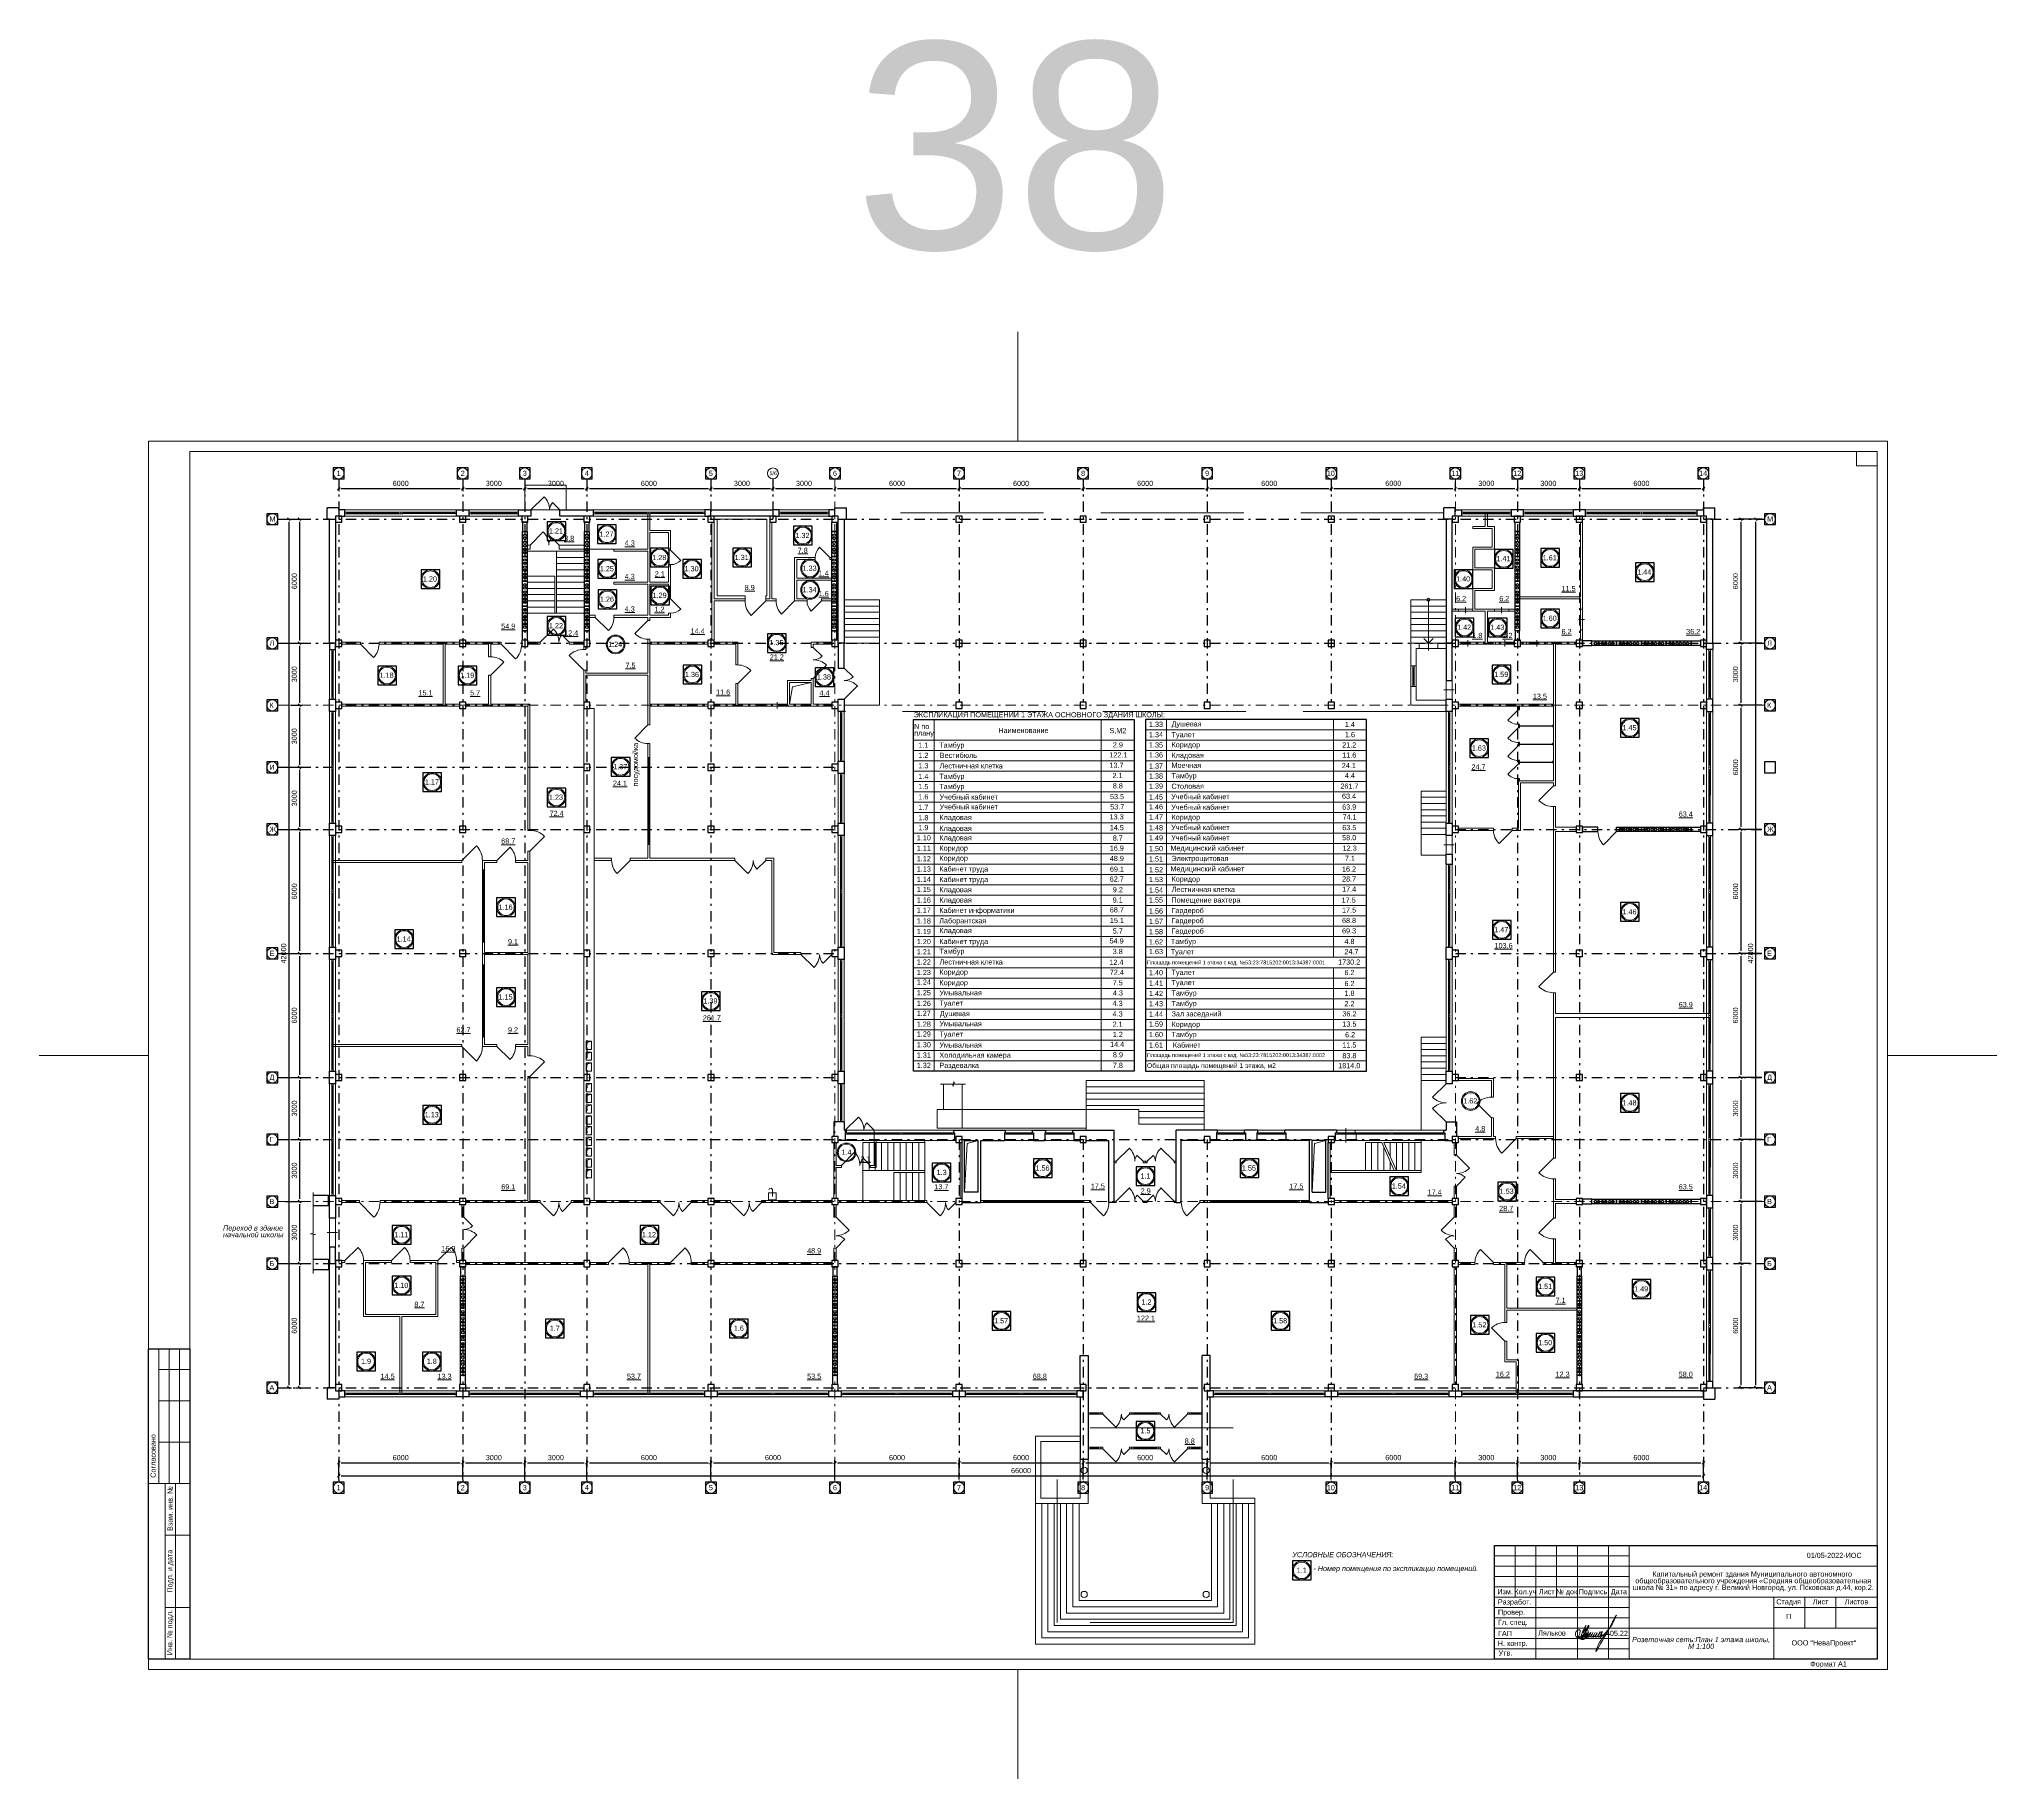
# Model space of a CAD drawing. Header units: metres. Extents: x -5 to 574, y -5 to 79.
# Drawn here: x 282.3 to 377, y -5.3 to 78.8 of the extents above; entities that cross this region are included whole.
import ezdxf
from ezdxf.enums import TextEntityAlignment as Align

# ---------------------------------------------------------------- set-up
doc = ezdxf.new("R2010")
doc.units = ezdxf.units.M
doc.header["$MEASUREMENT"] = 0
doc.linetypes.add('( Dashdot )', pattern=[1.001, 0.5, -0.25, 0.001, -0.25])
doc.linetypes.add('DGN Style 3', pattern=[9.681301, 6.915215, -2.766086])
doc.layers.get('DEFPOINTS').update_dxf_attribs({"lineweight": 0})
doc.layers.add('Level 50', color=7, linetype='Continuous', lineweight=0)
doc.layers.add('Level 63', color=7, linetype='Continuous', lineweight=0)
doc.layers.add('YOLO_STAMP', color=1, linetype='Continuous')
doc.layers.add('YOLO_TABLE', color=1, linetype='Continuous')
doc.styles.add('Arial', font='ariali.ttf')
doc.styles.add('GOST 2.304', font='cs_gost2304.shx')
doc.styles.get("Standard").update_dxf_attribs({"font": 'arial.ttf', "height": 0.25})
doc.styles.add('Standard_0', font='arial.ttf')
doc.styles.add('Style-Arial', font='arial.ttf')
doc.styles.add('Style-Arial IF', font='ariali.ttf')
doc.dimstyles.get("Standard").update_dxf_attribs({"dimtxt": 0.00018, "dimasz": 0.00018, "dimexe": 0.0002, "dimexo": 0.0625, "dimgap": 9e-05, "dimtad": 0, "dimtih": 1, "dimtoh": 1, "dimdec": 4, "dimlfac": 1000, "dimzin": 0, "dimdsep": 46, "dimtxsty": 'Standard_0', "dimcen": 9e-05, "dimadec": 0, "dimazin": 0, "dimtfac": 1, "dimtdec": 4, "dimtofl": 0, "dimtmove": 0, "dimatfit": 0, "dimfxl": 0.01, "dimfxlon": 1, "dimtolj": 1, "dimtzin": 0, "dimarcsym": 0})

# ---------------------------------------------------------------- blocks, each defined once
blk = doc.blocks.new('*U29')
at = {"color": 7, "linetype": 'Continuous', "lineweight": 0}
for p, q in [((0, 29.7), (0, 34.987)), ((-42.05, 0), (-47.337, 0)), ((47.337, 0), (42.05, 0)), ((0, -34.987), (0, -29.7))]:
    blk.add_line(p, q, dxfattribs=at)
at = {"color": 7, "linetype": 'Continuous', "lineweight": 0, "flags": 128}
blk.add_lwpolyline([(42.05, 29.7), (42.05, -29.7), (-42.05, -29.7), (-42.05, 29.7), (42.05, 29.7)], close=True, dxfattribs=at)
at = {"layer": 'Level 50', "color": 7, "linetype": 'Continuous', "lineweight": 13}
for p, q in [((-40.05, 29.2), (-40.05, -29.2)), ((41.55, 29.2), (-40.05, 29.2)), ((40.55, 29.2), (40.55, 28.5)), ((40.55, 28.5), (41.55, 28.5)), ((41.55, 29.2), (41.55, -29.2)), ((41.55, -29.2), (-41.25, -29.2))]:
    blk.add_line(p, q, dxfattribs=at)
at = {"layer": 'Level 63', "color": 7, "linetype": 'Continuous', "lineweight": 13}
for p, q in [((-42.05, -14.2), (-40.05, -14.2)), ((-42.05, -14.2), (-42.05, -20.7)), ((-41.55, -14.2), (-41.55, -20.7)), ((-41.05, -14.2), (-41.05, -20.7)), ((-40.55, -14.2), (-40.55, -20.7)), ((-41.55, -15.2), (-40.05, -15.2)), ((-41.55, -16.7), (-40.05, -16.7)), ((-41.55, -18.7), (-40.05, -18.7)), ((-42.05, -20.7), (-40.05, -20.7)), ((-41.25, -20.7), (-40.05, -20.7)), ((-40.75, -29.2), (-40.75, -20.7)), ((-41.25, -23.2), (-40.05, -23.2)), ((23.05, -23.7), (41.55, -23.7)), ((23.05, -23.7), (23.05, -29.2)), ((24.05, -23.7), (24.05, -26.2)), ((25.05, -23.7), (25.05, -29.2)), ((26.05, -23.7), (26.05, -26.2)), ((27.05, -23.7), (27.05, -29.2)), ((28.55, -23.7), (28.55, -29.2)), ((29.55, -23.7), (29.55, -29.2)), ((29.55, -24.7), (41.55, -24.7)), ((23.05, -25.7), (29.55, -25.7)), ((23.05, -26.2), (29.55, -26.2)), ((29.55, -26.2), (41.55, -26.2)), ((-41.25, -26.7), (-40.05, -26.7)), ((36.55, -26.7), (41.55, -26.7)), ((29.55, -27.7), (41.55, -27.7))]:
    blk.add_line(p, q, dxfattribs=at)
at = {"layer": 'Level 63', "color": 7, "linetype": 'Continuous', "lineweight": 0}
for p, q in [((23.05, -24.2), (29.55, -24.2)), ((23.05, -24.7), (29.55, -24.7)), ((23.05, -25.2), (29.55, -25.2)), ((23.05, -26.7), (29.55, -26.7)), ((23.05, -27.2), (29.55, -27.2)), ((23.05, -27.7), (29.55, -27.7)), ((23.05, -28.2), (29.55, -28.2)), ((23.05, -28.7), (29.55, -28.7))]:
    blk.add_line(p, q, dxfattribs=at)
at = {"layer": 'Level 63', "color": 7, "linetype": 'Continuous', "lineweight": 13, "flags": 128}
for points in [[(-41.25, -29.2), (-41.25, -20.7)], [(36.55, -26.2), (36.55, -29.2)], [(38.05, -26.2), (38.05, -27.7)], [(39.55, -26.2), (39.55, -27.7)]]:
    blk.add_lwpolyline(points, dxfattribs=at)
at = {"layer": 'Level 63', "color": 7, "linetype": 'Continuous', "lineweight": 0, "style": 'Style-Arial'}
for s, p in [('Согласовано', (-41.826, -19.373)), ('Взам. инв. №', (-41.007, -21.916)), ('Подп. и дата', (-41.02, -24.945)), ('Инв. № подл.', (-41.025, -27.913))]:
    blk.add_text(s, height=0.25002, rotation=90, dxfattribs=at).set_placement(p, align=Align.MIDDLE_CENTER)
for s, p in [('Изм.', (23.557, -25.935)), ('Разработ.', (24.019, -26.431)), ('Кол.уч', (24.534, -25.935)), ('Лист', (25.573, -25.935)), ('№ док', (26.532, -25.935)), ('Подпись', (27.806, -25.935)), ('Дата', (29.061, -25.935)), ('Стадия', (37.268, -26.425)), ('Лист', (38.813, -26.425)), ('Листов', (40.546, -26.425)), ('Провер.', (23.864, -26.929)), ('Гл. спец.', (23.931, -27.416)), ('Н. контр.', (23.925, -28.435)), ('ГАП', (23.551, -27.957)), ('ООО "НеваПроект"', (38.973, -28.411)), ('Утв.', (23.57, -28.902)), ('Формат А1', (39.197, -29.431))]:
    blk.add_text(s, height=0.25, dxfattribs=at).set_placement(p, align=Align.MIDDLE_CENTER)
blk = doc.blocks.new('_Oblique-1')
at = {"color": 0, "linetype": 'ByBlock', "lineweight": -2}
blk.add_line((0.5, 0.5), (-0.5, -0.5), dxfattribs=at)
blk = doc.blocks.new('*D254')
at = {"color": 0, "linetype": 'Continuous', "lineweight": -2, "transparency": 16777216}
for p, q in [((296.837, 9.181), (296.837, 9.491)), ((362.837, 9.181), (362.837, 9.491)), ((296.962, 9.366), (362.712, 9.366))]:
    blk.add_line(p, q, dxfattribs=at)
at = {"layer": 'DEFPOINTS', "color": 0, "linetype": 'Continuous', "lineweight": 0, "transparency": 16777216}
for p in [(296.837, 9.056), (362.837, 9.366), (362.837, 9.056)]:
    blk.add_point(p, dxfattribs=at)
at = {"color": 0, "linetype": 'Continuous', "lineweight": -2, "transparency": 16777216, "xscale": 0.125, "yscale": 0.125, "zscale": 0.125, "rotation": 180}
blk.add_blockref('_Oblique-1', (296.837, 9.366), dxfattribs=at)
at = {"color": 0, "linetype": 'Continuous', "lineweight": -2, "transparency": 16777216, "xscale": 0.125, "yscale": 0.125, "zscale": 0.125}
blk.add_blockref('_Oblique-1', (362.837, 9.366), dxfattribs=at)
at = {"color": 0, "linetype": 'Continuous', "lineweight": 0, "transparency": 16777216, "insert": (329.837, 9.619), "char_height": 0.25, "attachment_point": 5, "style": 'Style-Arial'}
blk.add_mtext('\\A1;66000', dxfattribs=at)
blk = doc.blocks.new('*D255')
at = {"color": 0, "linetype": 'Continuous', "lineweight": -2, "transparency": 16777216}
for p, q in [((294.011, 55.629), (295.068, 55.629)), ((294.943, 55.504), (294.943, 49.754)), ((294.011, 49.629), (295.068, 49.629))]:
    blk.add_line(p, q, dxfattribs=at)
at = {"layer": 'DEFPOINTS', "color": 0, "linetype": 'Continuous', "lineweight": 0, "transparency": 16777216}
for p in [(293.886, 55.629), (293.886, 49.629), (294.943, 49.629)]:
    blk.add_point(p, dxfattribs=at)
at = {"color": 0, "linetype": 'Continuous', "lineweight": -2, "transparency": 16777216, "xscale": 0.125, "yscale": 0.125, "zscale": 0.125}
for p, rotation in [((294.943, 55.629), 90), ((294.943, 49.629), 270)]:
    blk.add_blockref('_Oblique-1', p, dxfattribs=dict(at, rotation=rotation))
at = {"color": 0, "linetype": 'Continuous', "lineweight": 0, "transparency": 16777216, "insert": (294.691, 52.629), "char_height": 0.25, "attachment_point": 5, "rotation": 90, "style": 'Style-Arial'}
blk.add_mtext('\\A1;6000', dxfattribs=at)
blk = doc.blocks.new('*D256')
at = {"color": 0, "linetype": 'Continuous', "lineweight": -2, "transparency": 16777216}
for p, q in [((294.011, 55.629), (294.553, 55.629)), ((294.428, 55.504), (294.428, 13.754)), ((294.011, 13.629), (294.553, 13.629))]:
    blk.add_line(p, q, dxfattribs=at)
at = {"layer": 'DEFPOINTS', "color": 0, "linetype": 'Continuous', "lineweight": 0, "transparency": 16777216}
for p in [(293.886, 55.629), (293.886, 13.629), (294.428, 13.629)]:
    blk.add_point(p, dxfattribs=at)
at = {"color": 0, "linetype": 'Continuous', "lineweight": -2, "transparency": 16777216, "xscale": 0.125, "yscale": 0.125, "zscale": 0.125}
for p, rotation in [((294.428, 55.629), 90), ((294.428, 13.629), 270)]:
    blk.add_blockref('_Oblique-1', p, dxfattribs=dict(at, rotation=rotation))
at = {"color": 0, "linetype": 'Continuous', "lineweight": 0, "transparency": 16777216, "insert": (294.175, 34.629), "char_height": 0.25, "attachment_point": 5, "rotation": 90, "style": 'Style-Arial'}
blk.add_mtext('\\A1;42000', dxfattribs=at)
blk = doc.blocks.new('*D257')
at = {"color": 0, "linetype": 'Continuous', "lineweight": -2, "transparency": 16777216}
for p, q in [((365.661, 55.629), (364.515, 55.629)), ((364.64, 55.504), (364.64, 49.754)), ((365.661, 49.629), (364.515, 49.629))]:
    blk.add_line(p, q, dxfattribs=at)
at = {"layer": 'DEFPOINTS', "color": 0, "linetype": 'Continuous', "lineweight": 0, "transparency": 16777216}
for p in [(365.786, 55.629), (364.64, 49.629), (365.786, 49.629)]:
    blk.add_point(p, dxfattribs=at)
at = {"color": 0, "linetype": 'Continuous', "lineweight": -2, "transparency": 16777216, "xscale": 0.125, "yscale": 0.125, "zscale": 0.125}
for p, rotation in [((364.64, 55.629), 90), ((364.64, 49.629), 270)]:
    blk.add_blockref('_Oblique-1', p, dxfattribs=dict(at, rotation=rotation))
at = {"color": 0, "linetype": 'Continuous', "lineweight": 0, "transparency": 16777216, "insert": (364.388, 52.629), "char_height": 0.25, "attachment_point": 5, "rotation": 90, "style": 'Style-Arial'}
blk.add_mtext('\\A1;6000', dxfattribs=at)
blk = doc.blocks.new('*D258')
at = {"color": 0, "linetype": 'Continuous', "lineweight": -2, "transparency": 16777216}
for p, q in [((365.661, 55.629), (365.243, 55.629)), ((365.368, 13.754), (365.368, 55.504)), ((365.661, 13.629), (365.243, 13.629))]:
    blk.add_line(p, q, dxfattribs=at)
at = {"layer": 'DEFPOINTS', "color": 0, "linetype": 'Continuous', "lineweight": 0, "transparency": 16777216}
for p in [(365.368, 55.629), (365.786, 55.629), (365.786, 13.629)]:
    blk.add_point(p, dxfattribs=at)
at = {"color": 0, "linetype": 'Continuous', "lineweight": -2, "transparency": 16777216, "xscale": 0.125, "yscale": 0.125, "zscale": 0.125}
for p, rotation in [((365.368, 55.629), 90), ((365.368, 13.629), 270)]:
    blk.add_blockref('_Oblique-1', p, dxfattribs=dict(at, rotation=rotation))
at = {"color": 0, "linetype": 'Continuous', "lineweight": 0, "transparency": 16777216, "insert": (365.115, 34.629), "char_height": 0.25, "attachment_point": 5, "rotation": 90, "style": 'Style-Arial'}
blk.add_mtext('\\A1;42000', dxfattribs=at)
blk = doc.blocks.new('*D259')
at = {"color": 0, "linetype": 'Continuous', "lineweight": -2, "transparency": 16777216}
for p, q in [((296.837, 9.181), (296.837, 10.119)), ((296.962, 9.994), (302.712, 9.994)), ((302.837, 9.181), (302.837, 10.119))]:
    blk.add_line(p, q, dxfattribs=at)
at = {"layer": 'DEFPOINTS', "color": 0, "linetype": 'Continuous', "lineweight": 0, "transparency": 16777216}
for p in [(302.837, 9.994), (296.837, 9.056), (302.837, 9.056)]:
    blk.add_point(p, dxfattribs=at)
at = {"color": 0, "linetype": 'Continuous', "lineweight": -2, "transparency": 16777216, "xscale": 0.125, "yscale": 0.125, "zscale": 0.125, "rotation": 180}
blk.add_blockref('_Oblique-1', (296.837, 9.994), dxfattribs=at)
at = {"color": 0, "linetype": 'Continuous', "lineweight": -2, "transparency": 16777216, "xscale": 0.125, "yscale": 0.125, "zscale": 0.125}
blk.add_blockref('_Oblique-1', (302.837, 9.994), dxfattribs=at)
at = {"color": 0, "linetype": 'Continuous', "lineweight": 0, "transparency": 16777216, "insert": (299.837, 10.246), "char_height": 0.25, "attachment_point": 5, "style": 'Style-Arial'}
blk.add_mtext('\\A1;6000', dxfattribs=at)
blk = doc.blocks.new('*D260')
at = {"color": 0, "linetype": 'Continuous', "lineweight": -2, "transparency": 16777216}
for p, q in [((296.837, 57.454), (296.837, 56.98)), ((296.962, 57.105), (302.712, 57.105)), ((302.837, 57.454), (302.837, 56.98))]:
    blk.add_line(p, q, dxfattribs=at)
at = {"layer": 'DEFPOINTS', "color": 0, "linetype": 'Continuous', "lineweight": 0, "transparency": 16777216}
for p in [(296.837, 57.579), (302.837, 57.579), (302.837, 57.105)]:
    blk.add_point(p, dxfattribs=at)
at = {"color": 0, "linetype": 'Continuous', "lineweight": -2, "transparency": 16777216, "xscale": 0.125, "yscale": 0.125, "zscale": 0.125, "rotation": 180}
blk.add_blockref('_Oblique-1', (296.837, 57.105), dxfattribs=at)
at = {"color": 0, "linetype": 'Continuous', "lineweight": -2, "transparency": 16777216, "xscale": 0.125, "yscale": 0.125, "zscale": 0.125}
blk.add_blockref('_Oblique-1', (302.837, 57.105), dxfattribs=at)
at = {"color": 0, "linetype": 'Continuous', "lineweight": 0, "transparency": 16777216, "insert": (299.837, 57.358), "char_height": 0.25, "attachment_point": 5, "style": 'Style-Arial'}
blk.add_mtext('\\A1;6000', dxfattribs=at)
blk = doc.blocks.new('*D593')
at = {"color": 0, "linetype": 'Continuous', "lineweight": -2, "transparency": 16777216}
for p, q in [((294.011, 49.629), (295.068, 49.629)), ((294.943, 49.504), (294.943, 46.754)), ((294.511, 46.629), (295.068, 46.629))]:
    blk.add_line(p, q, dxfattribs=at)
at = {"layer": 'DEFPOINTS', "color": 0, "linetype": 'Continuous', "lineweight": 0, "transparency": 16777216}
for p in [(293.886, 49.629), (294.386, 46.629), (294.943, 46.629)]:
    blk.add_point(p, dxfattribs=at)
at = {"color": 0, "linetype": 'Continuous', "lineweight": -2, "transparency": 16777216, "xscale": 0.125, "yscale": 0.125, "zscale": 0.125}
for p, rotation in [((294.943, 49.629), 90), ((294.943, 46.629), 270)]:
    blk.add_blockref('_Oblique-1', p, dxfattribs=dict(at, rotation=rotation))
at = {"color": 0, "linetype": 'Continuous', "lineweight": 0, "transparency": 16777216, "insert": (294.691, 48.129), "char_height": 0.25, "attachment_point": 5, "rotation": 90, "style": 'Style-Arial'}
blk.add_mtext('\\A1;3000', dxfattribs=at)
blk = doc.blocks.new('*D594')
at = {"color": 0, "linetype": 'Continuous', "lineweight": -2, "transparency": 16777216}
for p, q in [((294.511, 46.629), (295.068, 46.629)), ((294.943, 46.504), (294.943, 43.754)), ((294.011, 43.629), (295.068, 43.629))]:
    blk.add_line(p, q, dxfattribs=at)
at = {"layer": 'DEFPOINTS', "color": 0, "linetype": 'Continuous', "lineweight": 0, "transparency": 16777216}
for p in [(294.386, 46.629), (293.886, 43.629), (294.943, 43.629)]:
    blk.add_point(p, dxfattribs=at)
at = {"color": 0, "linetype": 'Continuous', "lineweight": -2, "transparency": 16777216, "xscale": 0.125, "yscale": 0.125, "zscale": 0.125}
for p, rotation in [((294.943, 46.629), 90), ((294.943, 43.629), 270)]:
    blk.add_blockref('_Oblique-1', p, dxfattribs=dict(at, rotation=rotation))
at = {"color": 0, "linetype": 'Continuous', "lineweight": 0, "transparency": 16777216, "insert": (294.691, 45.129), "char_height": 0.25, "attachment_point": 5, "rotation": 90, "style": 'Style-Arial'}
blk.add_mtext('\\A1;3000', dxfattribs=at)
blk = doc.blocks.new('*D595')
at = {"color": 0, "linetype": 'Continuous', "lineweight": -2, "transparency": 16777216}
for p, q in [((294.011, 43.629), (295.068, 43.629)), ((294.943, 43.504), (294.943, 40.754)), ((294.011, 40.629), (295.068, 40.629))]:
    blk.add_line(p, q, dxfattribs=at)
at = {"layer": 'DEFPOINTS', "color": 0, "linetype": 'Continuous', "lineweight": 0, "transparency": 16777216}
for p in [(293.886, 43.629), (293.886, 40.629), (294.943, 40.629)]:
    blk.add_point(p, dxfattribs=at)
at = {"color": 0, "linetype": 'Continuous', "lineweight": -2, "transparency": 16777216, "xscale": 0.125, "yscale": 0.125, "zscale": 0.125}
for p, rotation in [((294.943, 43.629), 90), ((294.943, 40.629), 270)]:
    blk.add_blockref('_Oblique-1', p, dxfattribs=dict(at, rotation=rotation))
at = {"color": 0, "linetype": 'Continuous', "lineweight": 0, "transparency": 16777216, "insert": (294.691, 42.129), "char_height": 0.25, "attachment_point": 5, "rotation": 90, "style": 'Style-Arial'}
blk.add_mtext('\\A1;3000', dxfattribs=at)
blk = doc.blocks.new('*D596')
at = {"color": 0, "linetype": 'Continuous', "lineweight": -2, "transparency": 16777216}
for p, q in [((294.011, 40.629), (295.068, 40.629)), ((294.943, 40.504), (294.943, 34.754)), ((294.011, 34.629), (295.068, 34.629))]:
    blk.add_line(p, q, dxfattribs=at)
at = {"layer": 'DEFPOINTS', "color": 0, "linetype": 'Continuous', "lineweight": 0, "transparency": 16777216}
for p in [(293.886, 40.629), (293.886, 34.629), (294.943, 34.629)]:
    blk.add_point(p, dxfattribs=at)
at = {"color": 0, "linetype": 'Continuous', "lineweight": -2, "transparency": 16777216, "xscale": 0.125, "yscale": 0.125, "zscale": 0.125}
for p, rotation in [((294.943, 40.629), 90), ((294.943, 34.629), 270)]:
    blk.add_blockref('_Oblique-1', p, dxfattribs=dict(at, rotation=rotation))
at = {"color": 0, "linetype": 'Continuous', "lineweight": 0, "transparency": 16777216, "insert": (294.691, 37.629), "char_height": 0.25, "attachment_point": 5, "rotation": 90, "style": 'Style-Arial'}
blk.add_mtext('\\A1;6000', dxfattribs=at)
blk = doc.blocks.new('*D597')
at = {"color": 0, "linetype": 'Continuous', "lineweight": -2, "transparency": 16777216}
for p, q in [((294.011, 34.629), (295.068, 34.629)), ((294.943, 34.504), (294.943, 28.754)), ((294.011, 28.629), (295.068, 28.629))]:
    blk.add_line(p, q, dxfattribs=at)
at = {"layer": 'DEFPOINTS', "color": 0, "linetype": 'Continuous', "lineweight": 0, "transparency": 16777216}
for p in [(293.886, 34.629), (293.886, 28.629), (294.943, 28.629)]:
    blk.add_point(p, dxfattribs=at)
at = {"color": 0, "linetype": 'Continuous', "lineweight": -2, "transparency": 16777216, "xscale": 0.125, "yscale": 0.125, "zscale": 0.125}
for p, rotation in [((294.943, 34.629), 90), ((294.943, 28.629), 270)]:
    blk.add_blockref('_Oblique-1', p, dxfattribs=dict(at, rotation=rotation))
at = {"color": 0, "linetype": 'Continuous', "lineweight": 0, "transparency": 16777216, "insert": (294.691, 31.629), "char_height": 0.25, "attachment_point": 5, "rotation": 90, "style": 'Style-Arial'}
blk.add_mtext('\\A1;6000', dxfattribs=at)
blk = doc.blocks.new('*D598')
at = {"color": 0, "linetype": 'Continuous', "lineweight": -2, "transparency": 16777216}
for p, q in [((294.011, 28.629), (295.068, 28.629)), ((294.943, 28.504), (294.943, 25.754)), ((294.511, 25.629), (295.068, 25.629))]:
    blk.add_line(p, q, dxfattribs=at)
at = {"layer": 'DEFPOINTS', "color": 0, "linetype": 'Continuous', "lineweight": 0, "transparency": 16777216}
for p in [(293.886, 28.629), (294.386, 25.629), (294.943, 25.629)]:
    blk.add_point(p, dxfattribs=at)
at = {"color": 0, "linetype": 'Continuous', "lineweight": -2, "transparency": 16777216, "xscale": 0.125, "yscale": 0.125, "zscale": 0.125}
for p, rotation in [((294.943, 28.629), 90), ((294.943, 25.629), 270)]:
    blk.add_blockref('_Oblique-1', p, dxfattribs=dict(at, rotation=rotation))
at = {"color": 0, "linetype": 'Continuous', "lineweight": 0, "transparency": 16777216, "insert": (294.691, 27.129), "char_height": 0.25, "attachment_point": 5, "rotation": 90, "style": 'Style-Arial'}
blk.add_mtext('\\A1;3000', dxfattribs=at)
blk = doc.blocks.new('*D599')
at = {"color": 0, "linetype": 'Continuous', "lineweight": -2, "transparency": 16777216}
for p, q in [((294.511, 25.629), (295.068, 25.629)), ((294.943, 25.504), (294.943, 22.754)), ((294.261, 22.629), (295.068, 22.629))]:
    blk.add_line(p, q, dxfattribs=at)
at = {"layer": 'DEFPOINTS', "color": 0, "linetype": 'Continuous', "lineweight": 0, "transparency": 16777216}
for p in [(294.386, 25.629), (294.136, 22.629), (294.943, 22.629)]:
    blk.add_point(p, dxfattribs=at)
at = {"color": 0, "linetype": 'Continuous', "lineweight": -2, "transparency": 16777216, "xscale": 0.125, "yscale": 0.125, "zscale": 0.125}
for p, rotation in [((294.943, 25.629), 90), ((294.943, 22.629), 270)]:
    blk.add_blockref('_Oblique-1', p, dxfattribs=dict(at, rotation=rotation))
at = {"color": 0, "linetype": 'Continuous', "lineweight": 0, "transparency": 16777216, "insert": (294.691, 24.129), "char_height": 0.25, "attachment_point": 5, "rotation": 90, "style": 'Style-Arial'}
blk.add_mtext('\\A1;3000', dxfattribs=at)
blk = doc.blocks.new('*D609')
at = {"color": 0, "linetype": 'Continuous', "lineweight": -2, "transparency": 16777216}
for p, q in [((294.261, 22.629), (295.068, 22.629)), ((294.943, 22.504), (294.943, 19.754)), ((294.011, 19.629), (295.068, 19.629))]:
    blk.add_line(p, q, dxfattribs=at)
at = {"layer": 'DEFPOINTS', "color": 0, "linetype": 'Continuous', "lineweight": 0, "transparency": 16777216}
for p in [(294.136, 22.629), (293.886, 19.629), (294.943, 19.629)]:
    blk.add_point(p, dxfattribs=at)
at = {"color": 0, "linetype": 'Continuous', "lineweight": -2, "transparency": 16777216, "xscale": 0.125, "yscale": 0.125, "zscale": 0.125}
for p, rotation in [((294.943, 22.629), 90), ((294.943, 19.629), 270)]:
    blk.add_blockref('_Oblique-1', p, dxfattribs=dict(at, rotation=rotation))
at = {"color": 0, "linetype": 'Continuous', "lineweight": 0, "transparency": 16777216, "insert": (294.691, 21.129), "char_height": 0.25, "attachment_point": 5, "rotation": 90, "style": 'Style-Arial'}
blk.add_mtext('\\A1;3000', dxfattribs=at)
blk = doc.blocks.new('*D610')
at = {"color": 0, "linetype": 'Continuous', "lineweight": -2, "transparency": 16777216}
for p, q in [((294.011, 19.629), (295.068, 19.629)), ((294.943, 19.504), (294.943, 13.754)), ((294.761, 13.629), (295.068, 13.629))]:
    blk.add_line(p, q, dxfattribs=at)
at = {"layer": 'DEFPOINTS', "color": 0, "linetype": 'Continuous', "lineweight": 0, "transparency": 16777216}
for p in [(293.886, 19.629), (294.636, 13.629), (294.943, 13.629)]:
    blk.add_point(p, dxfattribs=at)
at = {"color": 0, "linetype": 'Continuous', "lineweight": -2, "transparency": 16777216, "xscale": 0.125, "yscale": 0.125, "zscale": 0.125}
for p, rotation in [((294.943, 19.629), 90), ((294.943, 13.629), 270)]:
    blk.add_blockref('_Oblique-1', p, dxfattribs=dict(at, rotation=rotation))
at = {"color": 0, "linetype": 'Continuous', "lineweight": 0, "transparency": 16777216, "insert": (294.691, 16.629), "char_height": 0.25, "attachment_point": 5, "rotation": 90, "style": 'Style-Arial'}
blk.add_mtext('\\A1;6000', dxfattribs=at)
blk = doc.blocks.new('*D611')
at = {"color": 0, "linetype": 'Continuous', "lineweight": -2, "transparency": 16777216}
for p, q in [((365.661, 49.629), (364.515, 49.629)), ((364.64, 49.504), (364.64, 46.754)), ((365.661, 46.629), (364.515, 46.629))]:
    blk.add_line(p, q, dxfattribs=at)
at = {"layer": 'DEFPOINTS', "color": 0, "linetype": 'Continuous', "lineweight": 0, "transparency": 16777216}
for p in [(365.786, 49.629), (364.64, 46.629), (365.786, 46.629)]:
    blk.add_point(p, dxfattribs=at)
at = {"color": 0, "linetype": 'Continuous', "lineweight": -2, "transparency": 16777216, "xscale": 0.125, "yscale": 0.125, "zscale": 0.125}
for p, rotation in [((364.64, 49.629), 90), ((364.64, 46.629), 270)]:
    blk.add_blockref('_Oblique-1', p, dxfattribs=dict(at, rotation=rotation))
at = {"color": 0, "linetype": 'Continuous', "lineweight": 0, "transparency": 16777216, "insert": (364.388, 48.129), "char_height": 0.25, "attachment_point": 5, "rotation": 90, "style": 'Style-Arial'}
blk.add_mtext('\\A1;3000', dxfattribs=at)
blk = doc.blocks.new('*D612')
at = {"color": 0, "linetype": 'Continuous', "lineweight": -2, "transparency": 16777216}
for p, q in [((365.661, 46.629), (364.515, 46.629)), ((364.64, 46.504), (364.64, 40.754)), ((365.661, 40.629), (364.515, 40.629))]:
    blk.add_line(p, q, dxfattribs=at)
at = {"layer": 'DEFPOINTS', "color": 0, "linetype": 'Continuous', "lineweight": 0, "transparency": 16777216}
for p in [(365.786, 46.629), (364.64, 40.629), (365.786, 40.629)]:
    blk.add_point(p, dxfattribs=at)
at = {"color": 0, "linetype": 'Continuous', "lineweight": -2, "transparency": 16777216, "xscale": 0.125, "yscale": 0.125, "zscale": 0.125}
for p, rotation in [((364.64, 46.629), 90), ((364.64, 40.629), 270)]:
    blk.add_blockref('_Oblique-1', p, dxfattribs=dict(at, rotation=rotation))
at = {"color": 0, "linetype": 'Continuous', "lineweight": 0, "transparency": 16777216, "insert": (364.388, 43.629), "char_height": 0.25, "attachment_point": 5, "rotation": 90, "style": 'Style-Arial'}
blk.add_mtext('\\A1;6000', dxfattribs=at)
blk = doc.blocks.new('*D613')
at = {"color": 0, "linetype": 'Continuous', "lineweight": -2, "transparency": 16777216}
for p, q in [((365.661, 40.629), (364.515, 40.629)), ((364.64, 40.504), (364.64, 34.754)), ((365.661, 34.629), (364.515, 34.629))]:
    blk.add_line(p, q, dxfattribs=at)
at = {"layer": 'DEFPOINTS', "color": 0, "linetype": 'Continuous', "lineweight": 0, "transparency": 16777216}
for p in [(365.786, 40.629), (364.64, 34.629), (365.786, 34.629)]:
    blk.add_point(p, dxfattribs=at)
at = {"color": 0, "linetype": 'Continuous', "lineweight": -2, "transparency": 16777216, "xscale": 0.125, "yscale": 0.125, "zscale": 0.125}
for p, rotation in [((364.64, 40.629), 90), ((364.64, 34.629), 270)]:
    blk.add_blockref('_Oblique-1', p, dxfattribs=dict(at, rotation=rotation))
at = {"color": 0, "linetype": 'Continuous', "lineweight": 0, "transparency": 16777216, "insert": (364.388, 37.629), "char_height": 0.25, "attachment_point": 5, "rotation": 90, "style": 'Style-Arial'}
blk.add_mtext('\\A1;6000', dxfattribs=at)
blk = doc.blocks.new('*D614')
at = {"color": 0, "linetype": 'Continuous', "lineweight": -2, "transparency": 16777216}
for p, q in [((365.661, 34.629), (364.515, 34.629)), ((364.64, 34.504), (364.64, 28.754)), ((365.661, 28.629), (364.515, 28.629))]:
    blk.add_line(p, q, dxfattribs=at)
at = {"layer": 'DEFPOINTS', "color": 0, "linetype": 'Continuous', "lineweight": 0, "transparency": 16777216}
for p in [(365.786, 34.629), (364.64, 28.629), (365.786, 28.629)]:
    blk.add_point(p, dxfattribs=at)
at = {"color": 0, "linetype": 'Continuous', "lineweight": -2, "transparency": 16777216, "xscale": 0.125, "yscale": 0.125, "zscale": 0.125}
for p, rotation in [((364.64, 34.629), 90), ((364.64, 28.629), 270)]:
    blk.add_blockref('_Oblique-1', p, dxfattribs=dict(at, rotation=rotation))
at = {"color": 0, "linetype": 'Continuous', "lineweight": 0, "transparency": 16777216, "insert": (364.388, 31.629), "char_height": 0.25, "attachment_point": 5, "rotation": 90, "style": 'Style-Arial'}
blk.add_mtext('\\A1;6000', dxfattribs=at)
blk = doc.blocks.new('*D615')
at = {"color": 0, "linetype": 'Continuous', "lineweight": -2, "transparency": 16777216}
for p, q in [((365.661, 28.629), (364.515, 28.629)), ((364.64, 28.504), (364.64, 25.754)), ((365.661, 25.629), (364.515, 25.629))]:
    blk.add_line(p, q, dxfattribs=at)
at = {"layer": 'DEFPOINTS', "color": 0, "linetype": 'Continuous', "lineweight": 0, "transparency": 16777216}
for p in [(365.786, 28.629), (364.64, 25.629), (365.786, 25.629)]:
    blk.add_point(p, dxfattribs=at)
at = {"color": 0, "linetype": 'Continuous', "lineweight": -2, "transparency": 16777216, "xscale": 0.125, "yscale": 0.125, "zscale": 0.125}
for p, rotation in [((364.64, 28.629), 90), ((364.64, 25.629), 270)]:
    blk.add_blockref('_Oblique-1', p, dxfattribs=dict(at, rotation=rotation))
at = {"color": 0, "linetype": 'Continuous', "lineweight": 0, "transparency": 16777216, "insert": (364.388, 27.129), "char_height": 0.25, "attachment_point": 5, "rotation": 90, "style": 'Style-Arial'}
blk.add_mtext('\\A1;3000', dxfattribs=at)
blk = doc.blocks.new('*D616')
at = {"color": 0, "linetype": 'Continuous', "lineweight": -2, "transparency": 16777216}
for p, q in [((365.661, 25.629), (364.515, 25.629)), ((364.64, 25.504), (364.64, 22.754)), ((365.661, 22.629), (364.515, 22.629))]:
    blk.add_line(p, q, dxfattribs=at)
at = {"layer": 'DEFPOINTS', "color": 0, "linetype": 'Continuous', "lineweight": 0, "transparency": 16777216}
for p in [(365.786, 25.629), (364.64, 22.629), (365.786, 22.629)]:
    blk.add_point(p, dxfattribs=at)
at = {"color": 0, "linetype": 'Continuous', "lineweight": -2, "transparency": 16777216, "xscale": 0.125, "yscale": 0.125, "zscale": 0.125}
for p, rotation in [((364.64, 25.629), 90), ((364.64, 22.629), 270)]:
    blk.add_blockref('_Oblique-1', p, dxfattribs=dict(at, rotation=rotation))
at = {"color": 0, "linetype": 'Continuous', "lineweight": 0, "transparency": 16777216, "insert": (364.388, 24.129), "char_height": 0.25, "attachment_point": 5, "rotation": 90, "style": 'Style-Arial'}
blk.add_mtext('\\A1;3000', dxfattribs=at)
blk = doc.blocks.new('*D617')
at = {"color": 0, "linetype": 'Continuous', "lineweight": -2, "transparency": 16777216}
for p, q in [((365.661, 22.629), (364.515, 22.629)), ((364.64, 22.504), (364.64, 19.754)), ((365.082, 19.629), (364.515, 19.629))]:
    blk.add_line(p, q, dxfattribs=at)
at = {"layer": 'DEFPOINTS', "color": 0, "linetype": 'Continuous', "lineweight": 0, "transparency": 16777216}
for p in [(365.786, 22.629), (364.64, 19.629), (365.207, 19.629)]:
    blk.add_point(p, dxfattribs=at)
at = {"color": 0, "linetype": 'Continuous', "lineweight": -2, "transparency": 16777216, "xscale": 0.125, "yscale": 0.125, "zscale": 0.125}
for p, rotation in [((364.64, 22.629), 90), ((364.64, 19.629), 270)]:
    blk.add_blockref('_Oblique-1', p, dxfattribs=dict(at, rotation=rotation))
at = {"color": 0, "linetype": 'Continuous', "lineweight": 0, "transparency": 16777216, "insert": (364.388, 21.129), "char_height": 0.25, "attachment_point": 5, "rotation": 90, "style": 'Style-Arial'}
blk.add_mtext('\\A1;3000', dxfattribs=at)
blk = doc.blocks.new('*D600')
at = {"color": 0, "linetype": 'Continuous', "lineweight": -2, "transparency": 16777216}
for p, q in [((365.082, 19.629), (364.515, 19.629)), ((364.64, 19.504), (364.64, 13.754)), ((365.661, 13.629), (364.515, 13.629))]:
    blk.add_line(p, q, dxfattribs=at)
at = {"layer": 'DEFPOINTS', "color": 0, "linetype": 'Continuous', "lineweight": 0, "transparency": 16777216}
for p in [(365.207, 19.629), (364.64, 13.629), (365.786, 13.629)]:
    blk.add_point(p, dxfattribs=at)
at = {"color": 0, "linetype": 'Continuous', "lineweight": -2, "transparency": 16777216, "xscale": 0.125, "yscale": 0.125, "zscale": 0.125}
for p, rotation in [((364.64, 19.629), 90), ((364.64, 13.629), 270)]:
    blk.add_blockref('_Oblique-1', p, dxfattribs=dict(at, rotation=rotation))
at = {"color": 0, "linetype": 'Continuous', "lineweight": 0, "transparency": 16777216, "insert": (364.388, 16.629), "char_height": 0.25, "attachment_point": 5, "rotation": 90, "style": 'Style-Arial'}
blk.add_mtext('\\A1;6000', dxfattribs=at)
blk = doc.blocks.new('*D601')
at = {"color": 0, "linetype": 'Continuous', "lineweight": -2, "transparency": 16777216}
for p, q in [((302.837, 9.181), (302.837, 10.119)), ((302.962, 9.994), (305.712, 9.994)), ((305.837, 9.181), (305.837, 10.119))]:
    blk.add_line(p, q, dxfattribs=at)
at = {"layer": 'DEFPOINTS', "color": 0, "linetype": 'Continuous', "lineweight": 0, "transparency": 16777216}
for p in [(305.837, 9.994), (302.837, 9.056), (305.837, 9.056)]:
    blk.add_point(p, dxfattribs=at)
at = {"color": 0, "linetype": 'Continuous', "lineweight": -2, "transparency": 16777216, "xscale": 0.125, "yscale": 0.125, "zscale": 0.125, "rotation": 180}
blk.add_blockref('_Oblique-1', (302.837, 9.994), dxfattribs=at)
at = {"color": 0, "linetype": 'Continuous', "lineweight": -2, "transparency": 16777216, "xscale": 0.125, "yscale": 0.125, "zscale": 0.125}
blk.add_blockref('_Oblique-1', (305.837, 9.994), dxfattribs=at)
at = {"color": 0, "linetype": 'Continuous', "lineweight": 0, "transparency": 16777216, "insert": (304.337, 10.246), "char_height": 0.25, "attachment_point": 5, "style": 'Style-Arial'}
blk.add_mtext('\\A1;3000', dxfattribs=at)
blk = doc.blocks.new('*D602')
at = {"color": 0, "linetype": 'Continuous', "lineweight": -2, "transparency": 16777216}
for p, q in [((305.837, 9.181), (305.837, 10.119)), ((305.962, 9.994), (308.712, 9.994)), ((308.837, 9.181), (308.837, 10.119))]:
    blk.add_line(p, q, dxfattribs=at)
at = {"layer": 'DEFPOINTS', "color": 0, "linetype": 'Continuous', "lineweight": 0, "transparency": 16777216}
for p in [(308.837, 9.994), (305.837, 9.056), (308.837, 9.056)]:
    blk.add_point(p, dxfattribs=at)
at = {"color": 0, "linetype": 'Continuous', "lineweight": -2, "transparency": 16777216, "xscale": 0.125, "yscale": 0.125, "zscale": 0.125, "rotation": 180}
blk.add_blockref('_Oblique-1', (305.837, 9.994), dxfattribs=at)
at = {"color": 0, "linetype": 'Continuous', "lineweight": -2, "transparency": 16777216, "xscale": 0.125, "yscale": 0.125, "zscale": 0.125}
blk.add_blockref('_Oblique-1', (308.837, 9.994), dxfattribs=at)
at = {"color": 0, "linetype": 'Continuous', "lineweight": 0, "transparency": 16777216, "insert": (307.337, 10.246), "char_height": 0.25, "attachment_point": 5, "style": 'Style-Arial'}
blk.add_mtext('\\A1;3000', dxfattribs=at)
blk = doc.blocks.new('*D603')
at = {"color": 0, "linetype": 'Continuous', "lineweight": -2, "transparency": 16777216}
for p, q in [((308.837, 9.181), (308.837, 10.119)), ((308.962, 9.994), (314.712, 9.994)), ((314.837, 9.181), (314.837, 10.119))]:
    blk.add_line(p, q, dxfattribs=at)
at = {"layer": 'DEFPOINTS', "color": 0, "linetype": 'Continuous', "lineweight": 0, "transparency": 16777216}
for p in [(314.837, 9.994), (308.837, 9.056), (314.837, 9.056)]:
    blk.add_point(p, dxfattribs=at)
at = {"color": 0, "linetype": 'Continuous', "lineweight": -2, "transparency": 16777216, "xscale": 0.125, "yscale": 0.125, "zscale": 0.125, "rotation": 180}
blk.add_blockref('_Oblique-1', (308.837, 9.994), dxfattribs=at)
at = {"color": 0, "linetype": 'Continuous', "lineweight": -2, "transparency": 16777216, "xscale": 0.125, "yscale": 0.125, "zscale": 0.125}
blk.add_blockref('_Oblique-1', (314.837, 9.994), dxfattribs=at)
at = {"color": 0, "linetype": 'Continuous', "lineweight": 0, "transparency": 16777216, "insert": (311.837, 10.246), "char_height": 0.25, "attachment_point": 5, "style": 'Style-Arial'}
blk.add_mtext('\\A1;6000', dxfattribs=at)
blk = doc.blocks.new('*D604')
at = {"color": 0, "linetype": 'Continuous', "lineweight": -2, "transparency": 16777216}
for p, q in [((314.837, 9.181), (314.837, 10.119)), ((314.962, 9.994), (320.712, 9.994)), ((320.837, 9.181), (320.837, 10.119))]:
    blk.add_line(p, q, dxfattribs=at)
at = {"layer": 'DEFPOINTS', "color": 0, "linetype": 'Continuous', "lineweight": 0, "transparency": 16777216}
for p in [(320.837, 9.994), (314.837, 9.056), (320.837, 9.056)]:
    blk.add_point(p, dxfattribs=at)
at = {"color": 0, "linetype": 'Continuous', "lineweight": -2, "transparency": 16777216, "xscale": 0.125, "yscale": 0.125, "zscale": 0.125, "rotation": 180}
blk.add_blockref('_Oblique-1', (314.837, 9.994), dxfattribs=at)
at = {"color": 0, "linetype": 'Continuous', "lineweight": -2, "transparency": 16777216, "xscale": 0.125, "yscale": 0.125, "zscale": 0.125}
blk.add_blockref('_Oblique-1', (320.837, 9.994), dxfattribs=at)
at = {"color": 0, "linetype": 'Continuous', "lineweight": 0, "transparency": 16777216, "insert": (317.837, 10.246), "char_height": 0.25, "attachment_point": 5, "style": 'Style-Arial'}
blk.add_mtext('\\A1;6000', dxfattribs=at)
blk = doc.blocks.new('*D605')
at = {"color": 0, "linetype": 'Continuous', "lineweight": -2, "transparency": 16777216}
for p, q in [((320.837, 9.181), (320.837, 10.119)), ((320.962, 9.994), (326.712, 9.994)), ((326.837, 9.181), (326.837, 10.119))]:
    blk.add_line(p, q, dxfattribs=at)
at = {"layer": 'DEFPOINTS', "color": 0, "linetype": 'Continuous', "lineweight": 0, "transparency": 16777216}
for p in [(326.837, 9.994), (320.837, 9.056), (326.837, 9.056)]:
    blk.add_point(p, dxfattribs=at)
at = {"color": 0, "linetype": 'Continuous', "lineweight": -2, "transparency": 16777216, "xscale": 0.125, "yscale": 0.125, "zscale": 0.125, "rotation": 180}
blk.add_blockref('_Oblique-1', (320.837, 9.994), dxfattribs=at)
at = {"color": 0, "linetype": 'Continuous', "lineweight": -2, "transparency": 16777216, "xscale": 0.125, "yscale": 0.125, "zscale": 0.125}
blk.add_blockref('_Oblique-1', (326.837, 9.994), dxfattribs=at)
at = {"color": 0, "linetype": 'Continuous', "lineweight": 0, "transparency": 16777216, "insert": (323.837, 10.246), "char_height": 0.25, "attachment_point": 5, "style": 'Style-Arial'}
blk.add_mtext('\\A1;6000', dxfattribs=at)
blk = doc.blocks.new('*D606')
at = {"color": 0, "linetype": 'Continuous', "lineweight": -2, "transparency": 16777216}
for p, q in [((326.837, 9.181), (326.837, 10.119)), ((326.962, 9.994), (332.712, 9.994)), ((332.837, 9.181), (332.837, 10.119))]:
    blk.add_line(p, q, dxfattribs=at)
at = {"layer": 'DEFPOINTS', "color": 0, "linetype": 'Continuous', "lineweight": 0, "transparency": 16777216}
for p in [(332.837, 9.994), (326.837, 9.056), (332.837, 9.056)]:
    blk.add_point(p, dxfattribs=at)
at = {"color": 0, "linetype": 'Continuous', "lineweight": -2, "transparency": 16777216, "xscale": 0.125, "yscale": 0.125, "zscale": 0.125, "rotation": 180}
blk.add_blockref('_Oblique-1', (326.837, 9.994), dxfattribs=at)
at = {"color": 0, "linetype": 'Continuous', "lineweight": -2, "transparency": 16777216, "xscale": 0.125, "yscale": 0.125, "zscale": 0.125}
blk.add_blockref('_Oblique-1', (332.837, 9.994), dxfattribs=at)
at = {"color": 0, "linetype": 'Continuous', "lineweight": 0, "transparency": 16777216, "insert": (329.837, 10.246), "char_height": 0.25, "attachment_point": 5, "style": 'Style-Arial'}
blk.add_mtext('\\A1;6000', dxfattribs=at)
blk = doc.blocks.new('*D607')
at = {"color": 0, "linetype": 'Continuous', "lineweight": -2, "transparency": 16777216}
for p, q in [((332.837, 9.181), (332.837, 10.119)), ((332.962, 9.994), (338.712, 9.994)), ((338.837, 9.181), (338.837, 10.119))]:
    blk.add_line(p, q, dxfattribs=at)
at = {"layer": 'DEFPOINTS', "color": 0, "linetype": 'Continuous', "lineweight": 0, "transparency": 16777216}
for p in [(338.837, 9.994), (332.837, 9.056), (338.837, 9.056)]:
    blk.add_point(p, dxfattribs=at)
at = {"color": 0, "linetype": 'Continuous', "lineweight": -2, "transparency": 16777216, "xscale": 0.125, "yscale": 0.125, "zscale": 0.125, "rotation": 180}
blk.add_blockref('_Oblique-1', (332.837, 9.994), dxfattribs=at)
at = {"color": 0, "linetype": 'Continuous', "lineweight": -2, "transparency": 16777216, "xscale": 0.125, "yscale": 0.125, "zscale": 0.125}
blk.add_blockref('_Oblique-1', (338.837, 9.994), dxfattribs=at)
at = {"color": 0, "linetype": 'Continuous', "lineweight": 0, "transparency": 16777216, "insert": (335.837, 10.246), "char_height": 0.25, "attachment_point": 5, "style": 'Style-Arial'}
blk.add_mtext('\\A1;6000', dxfattribs=at)
blk = doc.blocks.new('*D608')
at = {"color": 0, "linetype": 'Continuous', "lineweight": -2, "transparency": 16777216}
for p, q in [((338.837, 9.181), (338.837, 10.119)), ((338.962, 9.994), (344.712, 9.994)), ((344.837, 9.181), (344.837, 10.119))]:
    blk.add_line(p, q, dxfattribs=at)
at = {"layer": 'DEFPOINTS', "color": 0, "linetype": 'Continuous', "lineweight": 0, "transparency": 16777216}
for p in [(344.837, 9.994), (338.837, 9.056), (344.837, 9.056)]:
    blk.add_point(p, dxfattribs=at)
at = {"color": 0, "linetype": 'Continuous', "lineweight": -2, "transparency": 16777216, "xscale": 0.125, "yscale": 0.125, "zscale": 0.125, "rotation": 180}
blk.add_blockref('_Oblique-1', (338.837, 9.994), dxfattribs=at)
at = {"color": 0, "linetype": 'Continuous', "lineweight": -2, "transparency": 16777216, "xscale": 0.125, "yscale": 0.125, "zscale": 0.125}
blk.add_blockref('_Oblique-1', (344.837, 9.994), dxfattribs=at)
at = {"color": 0, "linetype": 'Continuous', "lineweight": 0, "transparency": 16777216, "insert": (341.837, 10.246), "char_height": 0.25, "attachment_point": 5, "style": 'Style-Arial'}
blk.add_mtext('\\A1;6000', dxfattribs=at)
blk = doc.blocks.new('*D627')
at = {"color": 0, "linetype": 'Continuous', "lineweight": -2, "transparency": 16777216}
for p, q in [((344.837, 9.181), (344.837, 10.119)), ((344.962, 9.994), (350.712, 9.994)), ((350.837, 9.181), (350.837, 10.119))]:
    blk.add_line(p, q, dxfattribs=at)
at = {"layer": 'DEFPOINTS', "color": 0, "linetype": 'Continuous', "lineweight": 0, "transparency": 16777216}
for p in [(350.837, 9.994), (344.837, 9.056), (350.837, 9.056)]:
    blk.add_point(p, dxfattribs=at)
at = {"color": 0, "linetype": 'Continuous', "lineweight": -2, "transparency": 16777216, "xscale": 0.125, "yscale": 0.125, "zscale": 0.125, "rotation": 180}
blk.add_blockref('_Oblique-1', (344.837, 9.994), dxfattribs=at)
at = {"color": 0, "linetype": 'Continuous', "lineweight": -2, "transparency": 16777216, "xscale": 0.125, "yscale": 0.125, "zscale": 0.125}
blk.add_blockref('_Oblique-1', (350.837, 9.994), dxfattribs=at)
at = {"color": 0, "linetype": 'Continuous', "lineweight": 0, "transparency": 16777216, "insert": (347.837, 10.246), "char_height": 0.25, "attachment_point": 5, "style": 'Style-Arial'}
blk.add_mtext('\\A1;6000', dxfattribs=at)
blk = doc.blocks.new('*D628')
at = {"color": 0, "linetype": 'Continuous', "lineweight": -2, "transparency": 16777216}
for p, q in [((350.837, 9.181), (350.837, 10.119)), ((350.962, 9.994), (353.712, 9.994)), ((353.837, 9.181), (353.837, 10.119))]:
    blk.add_line(p, q, dxfattribs=at)
at = {"layer": 'DEFPOINTS', "color": 0, "linetype": 'Continuous', "lineweight": 0, "transparency": 16777216}
for p in [(353.837, 9.994), (350.837, 9.056), (353.837, 9.056)]:
    blk.add_point(p, dxfattribs=at)
at = {"color": 0, "linetype": 'Continuous', "lineweight": -2, "transparency": 16777216, "xscale": 0.125, "yscale": 0.125, "zscale": 0.125, "rotation": 180}
blk.add_blockref('_Oblique-1', (350.837, 9.994), dxfattribs=at)
at = {"color": 0, "linetype": 'Continuous', "lineweight": -2, "transparency": 16777216, "xscale": 0.125, "yscale": 0.125, "zscale": 0.125}
blk.add_blockref('_Oblique-1', (353.837, 9.994), dxfattribs=at)
at = {"color": 0, "linetype": 'Continuous', "lineweight": 0, "transparency": 16777216, "insert": (352.337, 10.246), "char_height": 0.25, "attachment_point": 5, "style": 'Style-Arial'}
blk.add_mtext('\\A1;3000', dxfattribs=at)
blk = doc.blocks.new('*D629')
at = {"color": 0, "linetype": 'Continuous', "lineweight": -2, "transparency": 16777216}
for p, q in [((353.837, 9.181), (353.837, 10.119)), ((353.962, 9.994), (356.712, 9.994)), ((356.837, 9.656), (356.837, 10.119))]:
    blk.add_line(p, q, dxfattribs=at)
at = {"layer": 'DEFPOINTS', "color": 0, "linetype": 'Continuous', "lineweight": 0, "transparency": 16777216}
for p in [(356.837, 9.994), (356.837, 9.531), (353.837, 9.056)]:
    blk.add_point(p, dxfattribs=at)
at = {"color": 0, "linetype": 'Continuous', "lineweight": -2, "transparency": 16777216, "xscale": 0.125, "yscale": 0.125, "zscale": 0.125, "rotation": 180}
blk.add_blockref('_Oblique-1', (353.837, 9.994), dxfattribs=at)
at = {"color": 0, "linetype": 'Continuous', "lineweight": -2, "transparency": 16777216, "xscale": 0.125, "yscale": 0.125, "zscale": 0.125}
blk.add_blockref('_Oblique-1', (356.837, 9.994), dxfattribs=at)
at = {"color": 0, "linetype": 'Continuous', "lineweight": 0, "transparency": 16777216, "insert": (355.337, 10.246), "char_height": 0.25, "attachment_point": 5, "style": 'Style-Arial'}
blk.add_mtext('\\A1;3000', dxfattribs=at)
blk = doc.blocks.new('*D630')
at = {"color": 0, "linetype": 'Continuous', "lineweight": -2, "transparency": 16777216}
for p, q in [((356.837, 9.656), (356.837, 10.119)), ((356.962, 9.994), (362.712, 9.994)), ((362.837, 9.181), (362.837, 10.119))]:
    blk.add_line(p, q, dxfattribs=at)
at = {"layer": 'DEFPOINTS', "color": 0, "linetype": 'Continuous', "lineweight": 0, "transparency": 16777216}
for p in [(356.837, 9.531), (362.837, 9.994), (362.837, 9.056)]:
    blk.add_point(p, dxfattribs=at)
at = {"color": 0, "linetype": 'Continuous', "lineweight": -2, "transparency": 16777216, "xscale": 0.125, "yscale": 0.125, "zscale": 0.125, "rotation": 180}
blk.add_blockref('_Oblique-1', (356.837, 9.994), dxfattribs=at)
at = {"color": 0, "linetype": 'Continuous', "lineweight": -2, "transparency": 16777216, "xscale": 0.125, "yscale": 0.125, "zscale": 0.125}
blk.add_blockref('_Oblique-1', (362.837, 9.994), dxfattribs=at)
at = {"color": 0, "linetype": 'Continuous', "lineweight": 0, "transparency": 16777216, "insert": (359.837, 10.246), "char_height": 0.25, "attachment_point": 5, "style": 'Style-Arial'}
blk.add_mtext('\\A1;6000', dxfattribs=at)
blk = doc.blocks.new('*D631')
at = {"color": 0, "linetype": 'Continuous', "lineweight": -2, "transparency": 16777216}
for p, q in [((302.837, 57.454), (302.837, 56.98)), ((302.962, 57.105), (305.712, 57.105)), ((305.837, 57.204), (305.837, 56.98))]:
    blk.add_line(p, q, dxfattribs=at)
at = {"layer": 'DEFPOINTS', "color": 0, "linetype": 'Continuous', "lineweight": 0, "transparency": 16777216}
for p in [(302.837, 57.579), (305.837, 57.329), (305.837, 57.105)]:
    blk.add_point(p, dxfattribs=at)
at = {"color": 0, "linetype": 'Continuous', "lineweight": -2, "transparency": 16777216, "xscale": 0.125, "yscale": 0.125, "zscale": 0.125, "rotation": 180}
blk.add_blockref('_Oblique-1', (302.837, 57.105), dxfattribs=at)
at = {"color": 0, "linetype": 'Continuous', "lineweight": -2, "transparency": 16777216, "xscale": 0.125, "yscale": 0.125, "zscale": 0.125}
blk.add_blockref('_Oblique-1', (305.837, 57.105), dxfattribs=at)
at = {"color": 0, "linetype": 'Continuous', "lineweight": 0, "transparency": 16777216, "insert": (304.337, 57.358), "char_height": 0.25, "attachment_point": 5, "style": 'Style-Arial'}
blk.add_mtext('\\A1;3000', dxfattribs=at)
blk = doc.blocks.new('*D632')
at = {"color": 0, "linetype": 'Continuous', "lineweight": -2, "transparency": 16777216}
for p, q in [((305.837, 57.204), (305.837, 56.98)), ((305.962, 57.105), (308.712, 57.105)), ((308.837, 57.454), (308.837, 56.98))]:
    blk.add_line(p, q, dxfattribs=at)
at = {"layer": 'DEFPOINTS', "color": 0, "linetype": 'Continuous', "lineweight": 0, "transparency": 16777216}
for p in [(305.837, 57.329), (308.837, 57.579), (308.837, 57.105)]:
    blk.add_point(p, dxfattribs=at)
at = {"color": 0, "linetype": 'Continuous', "lineweight": -2, "transparency": 16777216, "xscale": 0.125, "yscale": 0.125, "zscale": 0.125, "rotation": 180}
blk.add_blockref('_Oblique-1', (305.837, 57.105), dxfattribs=at)
at = {"color": 0, "linetype": 'Continuous', "lineweight": -2, "transparency": 16777216, "xscale": 0.125, "yscale": 0.125, "zscale": 0.125}
blk.add_blockref('_Oblique-1', (308.837, 57.105), dxfattribs=at)
at = {"color": 0, "linetype": 'Continuous', "lineweight": 0, "transparency": 16777216, "insert": (307.337, 57.358), "char_height": 0.25, "attachment_point": 5, "style": 'Style-Arial'}
blk.add_mtext('\\A1;3000', dxfattribs=at)
blk = doc.blocks.new('*D633')
at = {"color": 0, "linetype": 'Continuous', "lineweight": -2, "transparency": 16777216}
for p, q in [((308.837, 57.454), (308.837, 56.98)), ((308.962, 57.105), (314.712, 57.105)), ((314.837, 57.454), (314.837, 56.98))]:
    blk.add_line(p, q, dxfattribs=at)
at = {"layer": 'DEFPOINTS', "color": 0, "linetype": 'Continuous', "lineweight": 0, "transparency": 16777216}
for p in [(308.837, 57.579), (314.837, 57.579), (314.837, 57.105)]:
    blk.add_point(p, dxfattribs=at)
at = {"color": 0, "linetype": 'Continuous', "lineweight": -2, "transparency": 16777216, "xscale": 0.125, "yscale": 0.125, "zscale": 0.125, "rotation": 180}
blk.add_blockref('_Oblique-1', (308.837, 57.105), dxfattribs=at)
at = {"color": 0, "linetype": 'Continuous', "lineweight": -2, "transparency": 16777216, "xscale": 0.125, "yscale": 0.125, "zscale": 0.125}
blk.add_blockref('_Oblique-1', (314.837, 57.105), dxfattribs=at)
at = {"color": 0, "linetype": 'Continuous', "lineweight": 0, "transparency": 16777216, "insert": (311.837, 57.358), "char_height": 0.25, "attachment_point": 5, "style": 'Style-Arial'}
blk.add_mtext('\\A1;6000', dxfattribs=at)
blk = doc.blocks.new('*D634')
at = {"color": 0, "linetype": 'Continuous', "lineweight": -2, "transparency": 16777216}
for p, q in [((314.837, 57.454), (314.837, 56.98)), ((314.962, 57.105), (317.712, 57.105)), ((317.837, 57.204), (317.837, 56.98))]:
    blk.add_line(p, q, dxfattribs=at)
at = {"layer": 'DEFPOINTS', "color": 0, "linetype": 'Continuous', "lineweight": 0, "transparency": 16777216}
for p in [(314.837, 57.579), (317.837, 57.329), (317.837, 57.105)]:
    blk.add_point(p, dxfattribs=at)
at = {"color": 0, "linetype": 'Continuous', "lineweight": -2, "transparency": 16777216, "xscale": 0.125, "yscale": 0.125, "zscale": 0.125, "rotation": 180}
blk.add_blockref('_Oblique-1', (314.837, 57.105), dxfattribs=at)
at = {"color": 0, "linetype": 'Continuous', "lineweight": -2, "transparency": 16777216, "xscale": 0.125, "yscale": 0.125, "zscale": 0.125}
blk.add_blockref('_Oblique-1', (317.837, 57.105), dxfattribs=at)
at = {"color": 0, "linetype": 'Continuous', "lineweight": 0, "transparency": 16777216, "insert": (316.337, 57.358), "char_height": 0.25, "attachment_point": 5, "style": 'Style-Arial'}
blk.add_mtext('\\A1;3000', dxfattribs=at)
blk = doc.blocks.new('*D635')
at = {"color": 0, "linetype": 'Continuous', "lineweight": -2, "transparency": 16777216}
for p, q in [((317.837, 57.204), (317.837, 56.98)), ((317.962, 57.105), (320.712, 57.105)), ((320.837, 57.204), (320.837, 56.98))]:
    blk.add_line(p, q, dxfattribs=at)
at = {"layer": 'DEFPOINTS', "color": 0, "linetype": 'Continuous', "lineweight": 0, "transparency": 16777216}
for p in [(317.837, 57.329), (320.837, 57.329), (320.837, 57.105)]:
    blk.add_point(p, dxfattribs=at)
at = {"color": 0, "linetype": 'Continuous', "lineweight": -2, "transparency": 16777216, "xscale": 0.125, "yscale": 0.125, "zscale": 0.125, "rotation": 180}
blk.add_blockref('_Oblique-1', (317.837, 57.105), dxfattribs=at)
at = {"color": 0, "linetype": 'Continuous', "lineweight": -2, "transparency": 16777216, "xscale": 0.125, "yscale": 0.125, "zscale": 0.125}
blk.add_blockref('_Oblique-1', (320.837, 57.105), dxfattribs=at)
at = {"color": 0, "linetype": 'Continuous', "lineweight": 0, "transparency": 16777216, "insert": (319.337, 57.358), "char_height": 0.25, "attachment_point": 5, "style": 'Style-Arial'}
blk.add_mtext('\\A1;3000', dxfattribs=at)
blk = doc.blocks.new('*D636')
at = {"color": 0, "linetype": 'Continuous', "lineweight": -2, "transparency": 16777216}
for p, q in [((320.837, 57.204), (320.837, 56.98)), ((320.962, 57.105), (326.712, 57.105)), ((326.837, 57.204), (326.837, 56.98))]:
    blk.add_line(p, q, dxfattribs=at)
at = {"layer": 'DEFPOINTS', "color": 0, "linetype": 'Continuous', "lineweight": 0, "transparency": 16777216}
for p in [(320.837, 57.329), (326.837, 57.329), (326.837, 57.105)]:
    blk.add_point(p, dxfattribs=at)
at = {"color": 0, "linetype": 'Continuous', "lineweight": -2, "transparency": 16777216, "xscale": 0.125, "yscale": 0.125, "zscale": 0.125, "rotation": 180}
blk.add_blockref('_Oblique-1', (320.837, 57.105), dxfattribs=at)
at = {"color": 0, "linetype": 'Continuous', "lineweight": -2, "transparency": 16777216, "xscale": 0.125, "yscale": 0.125, "zscale": 0.125}
blk.add_blockref('_Oblique-1', (326.837, 57.105), dxfattribs=at)
at = {"color": 0, "linetype": 'Continuous', "lineweight": 0, "transparency": 16777216, "insert": (323.837, 57.358), "char_height": 0.25, "attachment_point": 5, "style": 'Style-Arial'}
blk.add_mtext('\\A1;6000', dxfattribs=at)
blk = doc.blocks.new('*D618')
at = {"color": 0, "linetype": 'Continuous', "lineweight": -2, "transparency": 16777216}
for p, q in [((326.837, 57.204), (326.837, 56.98)), ((326.962, 57.105), (332.712, 57.105)), ((332.837, 57.454), (332.837, 56.98))]:
    blk.add_line(p, q, dxfattribs=at)
at = {"layer": 'DEFPOINTS', "color": 0, "linetype": 'Continuous', "lineweight": 0, "transparency": 16777216}
for p in [(326.837, 57.329), (332.837, 57.579), (332.837, 57.105)]:
    blk.add_point(p, dxfattribs=at)
at = {"color": 0, "linetype": 'Continuous', "lineweight": -2, "transparency": 16777216, "xscale": 0.125, "yscale": 0.125, "zscale": 0.125, "rotation": 180}
blk.add_blockref('_Oblique-1', (326.837, 57.105), dxfattribs=at)
at = {"color": 0, "linetype": 'Continuous', "lineweight": -2, "transparency": 16777216, "xscale": 0.125, "yscale": 0.125, "zscale": 0.125}
blk.add_blockref('_Oblique-1', (332.837, 57.105), dxfattribs=at)
at = {"color": 0, "linetype": 'Continuous', "lineweight": 0, "transparency": 16777216, "insert": (329.837, 57.358), "char_height": 0.25, "attachment_point": 5, "style": 'Style-Arial'}
blk.add_mtext('\\A1;6000', dxfattribs=at)
blk = doc.blocks.new('*D619')
at = {"color": 0, "linetype": 'Continuous', "lineweight": -2, "transparency": 16777216}
for p, q in [((332.837, 57.454), (332.837, 56.98)), ((332.962, 57.105), (338.712, 57.105)), ((338.837, 57.454), (338.837, 56.98))]:
    blk.add_line(p, q, dxfattribs=at)
at = {"layer": 'DEFPOINTS', "color": 0, "linetype": 'Continuous', "lineweight": 0, "transparency": 16777216}
for p in [(332.837, 57.579), (338.837, 57.579), (338.837, 57.105)]:
    blk.add_point(p, dxfattribs=at)
at = {"color": 0, "linetype": 'Continuous', "lineweight": -2, "transparency": 16777216, "xscale": 0.125, "yscale": 0.125, "zscale": 0.125, "rotation": 180}
blk.add_blockref('_Oblique-1', (332.837, 57.105), dxfattribs=at)
at = {"color": 0, "linetype": 'Continuous', "lineweight": -2, "transparency": 16777216, "xscale": 0.125, "yscale": 0.125, "zscale": 0.125}
blk.add_blockref('_Oblique-1', (338.837, 57.105), dxfattribs=at)
at = {"color": 0, "linetype": 'Continuous', "lineweight": 0, "transparency": 16777216, "insert": (335.837, 57.358), "char_height": 0.25, "attachment_point": 5, "style": 'Style-Arial'}
blk.add_mtext('\\A1;6000', dxfattribs=at)
blk = doc.blocks.new('*D620')
at = {"color": 0, "linetype": 'Continuous', "lineweight": -2, "transparency": 16777216}
for p, q in [((338.837, 57.454), (338.837, 56.98)), ((338.962, 57.105), (344.712, 57.105)), ((344.837, 57.454), (344.837, 56.98))]:
    blk.add_line(p, q, dxfattribs=at)
at = {"layer": 'DEFPOINTS', "color": 0, "linetype": 'Continuous', "lineweight": 0, "transparency": 16777216}
for p in [(338.837, 57.579), (344.837, 57.579), (344.837, 57.105)]:
    blk.add_point(p, dxfattribs=at)
at = {"color": 0, "linetype": 'Continuous', "lineweight": -2, "transparency": 16777216, "xscale": 0.125, "yscale": 0.125, "zscale": 0.125, "rotation": 180}
blk.add_blockref('_Oblique-1', (338.837, 57.105), dxfattribs=at)
at = {"color": 0, "linetype": 'Continuous', "lineweight": -2, "transparency": 16777216, "xscale": 0.125, "yscale": 0.125, "zscale": 0.125}
blk.add_blockref('_Oblique-1', (344.837, 57.105), dxfattribs=at)
at = {"color": 0, "linetype": 'Continuous', "lineweight": 0, "transparency": 16777216, "insert": (341.837, 57.358), "char_height": 0.25, "attachment_point": 5, "style": 'Style-Arial'}
blk.add_mtext('\\A1;6000', dxfattribs=at)
blk = doc.blocks.new('*D621')
at = {"color": 0, "linetype": 'Continuous', "lineweight": -2, "transparency": 16777216}
for p, q in [((344.837, 57.454), (344.837, 56.98)), ((344.962, 57.105), (350.712, 57.105)), ((350.837, 57.454), (350.837, 56.98))]:
    blk.add_line(p, q, dxfattribs=at)
at = {"layer": 'DEFPOINTS', "color": 0, "linetype": 'Continuous', "lineweight": 0, "transparency": 16777216}
for p in [(344.837, 57.579), (350.837, 57.579), (350.837, 57.105)]:
    blk.add_point(p, dxfattribs=at)
at = {"color": 0, "linetype": 'Continuous', "lineweight": -2, "transparency": 16777216, "xscale": 0.125, "yscale": 0.125, "zscale": 0.125, "rotation": 180}
blk.add_blockref('_Oblique-1', (344.837, 57.105), dxfattribs=at)
at = {"color": 0, "linetype": 'Continuous', "lineweight": -2, "transparency": 16777216, "xscale": 0.125, "yscale": 0.125, "zscale": 0.125}
blk.add_blockref('_Oblique-1', (350.837, 57.105), dxfattribs=at)
at = {"color": 0, "linetype": 'Continuous', "lineweight": 0, "transparency": 16777216, "insert": (347.837, 57.358), "char_height": 0.25, "attachment_point": 5, "style": 'Style-Arial'}
blk.add_mtext('\\A1;6000', dxfattribs=at)
blk = doc.blocks.new('*D622')
at = {"color": 0, "linetype": 'Continuous', "lineweight": -2, "transparency": 16777216}
for p, q in [((350.837, 57.454), (350.837, 56.98)), ((350.962, 57.105), (353.712, 57.105)), ((353.837, 57.454), (353.837, 56.98))]:
    blk.add_line(p, q, dxfattribs=at)
at = {"layer": 'DEFPOINTS', "color": 0, "linetype": 'Continuous', "lineweight": 0, "transparency": 16777216}
for p in [(350.837, 57.579), (353.837, 57.579), (353.837, 57.105)]:
    blk.add_point(p, dxfattribs=at)
at = {"color": 0, "linetype": 'Continuous', "lineweight": -2, "transparency": 16777216, "xscale": 0.125, "yscale": 0.125, "zscale": 0.125, "rotation": 180}
blk.add_blockref('_Oblique-1', (350.837, 57.105), dxfattribs=at)
at = {"color": 0, "linetype": 'Continuous', "lineweight": -2, "transparency": 16777216, "xscale": 0.125, "yscale": 0.125, "zscale": 0.125}
blk.add_blockref('_Oblique-1', (353.837, 57.105), dxfattribs=at)
at = {"color": 0, "linetype": 'Continuous', "lineweight": 0, "transparency": 16777216, "insert": (352.337, 57.358), "char_height": 0.25, "attachment_point": 5, "style": 'Style-Arial'}
blk.add_mtext('\\A1;3000', dxfattribs=at)
blk = doc.blocks.new('*D623')
at = {"color": 0, "linetype": 'Continuous', "lineweight": -2, "transparency": 16777216}
for p, q in [((353.837, 57.454), (353.837, 56.98)), ((353.962, 57.105), (356.712, 57.105)), ((356.837, 57.454), (356.837, 56.98))]:
    blk.add_line(p, q, dxfattribs=at)
at = {"layer": 'DEFPOINTS', "color": 0, "linetype": 'Continuous', "lineweight": 0, "transparency": 16777216}
for p in [(353.837, 57.579), (356.837, 57.579), (356.837, 57.105)]:
    blk.add_point(p, dxfattribs=at)
at = {"color": 0, "linetype": 'Continuous', "lineweight": -2, "transparency": 16777216, "xscale": 0.125, "yscale": 0.125, "zscale": 0.125, "rotation": 180}
blk.add_blockref('_Oblique-1', (353.837, 57.105), dxfattribs=at)
at = {"color": 0, "linetype": 'Continuous', "lineweight": -2, "transparency": 16777216, "xscale": 0.125, "yscale": 0.125, "zscale": 0.125}
blk.add_blockref('_Oblique-1', (356.837, 57.105), dxfattribs=at)
at = {"color": 0, "linetype": 'Continuous', "lineweight": 0, "transparency": 16777216, "insert": (355.337, 57.358), "char_height": 0.25, "attachment_point": 5, "style": 'Style-Arial'}
blk.add_mtext('\\A1;3000', dxfattribs=at)
blk = doc.blocks.new('*D624')
at = {"color": 0, "linetype": 'Continuous', "lineweight": -2, "transparency": 16777216}
for p, q in [((356.837, 57.454), (356.837, 56.98)), ((356.962, 57.105), (362.712, 57.105)), ((362.837, 57.204), (362.837, 56.98))]:
    blk.add_line(p, q, dxfattribs=at)
at = {"layer": 'DEFPOINTS', "color": 0, "linetype": 'Continuous', "lineweight": 0, "transparency": 16777216}
for p in [(356.837, 57.579), (362.837, 57.329), (362.837, 57.105)]:
    blk.add_point(p, dxfattribs=at)
at = {"color": 0, "linetype": 'Continuous', "lineweight": -2, "transparency": 16777216, "xscale": 0.125, "yscale": 0.125, "zscale": 0.125, "rotation": 180}
blk.add_blockref('_Oblique-1', (356.837, 57.105), dxfattribs=at)
at = {"color": 0, "linetype": 'Continuous', "lineweight": -2, "transparency": 16777216, "xscale": 0.125, "yscale": 0.125, "zscale": 0.125}
blk.add_blockref('_Oblique-1', (362.837, 57.105), dxfattribs=at)
at = {"color": 0, "linetype": 'Continuous', "lineweight": 0, "transparency": 16777216, "insert": (359.837, 57.358), "char_height": 0.25, "attachment_point": 5, "style": 'Style-Arial'}
blk.add_mtext('\\A1;6000', dxfattribs=at)

msp = doc.modelspace()

# ---------------------------------------------------------------- linework, layer by layer
at = {"color": 1, "linetype": '( Dashdot )'}
for p, q in [((296.83747176, 57.57893372), (296.83747176, 9.05551876)), ((302.83747176, 57.57893372), (302.83747176, 9.05551876)), ((305.83747176, 57.57893372), (305.83747176, 9.05551876)), ((308.83747176, 57.57893372), (308.83747176, 9.05551876)), ((314.83747176, 57.57893372), (314.83747176, 9.05551876)), ((317.83747176, 57.57893372), (317.83747176, 55.47893372)), ((326.83747176, 57.57893372), (326.83747176, 46.62893372)), ((332.83747176, 57.57893372), (332.83747176, 46.62893372)), ((338.83747176, 57.57893372), (338.83747176, 46.62893372)), ((344.83747176, 57.57893372), (344.83747176, 46.62893372)), ((353.83747176, 57.57893372), (353.83747176, 9.05551876)), ((356.83747176, 57.57893372), (356.83747176, 9.05551876)), ((362.83747176, 57.57893372), (362.83747176, 9.05551876)), ((293.88588385, 55.62893372), (365.78588385, 55.62893372)), ((293.88588385, 49.62893372), (365.78588385, 49.62893372)), ((293.88588385, 43.62893372), (320.83747176, 43.62893372)), ((293.88588385, 40.62893372), (320.83747176, 40.62893372)), ((350.83747176, 40.62893372), (365.78588385, 40.62893372)), ((293.88588385, 34.62893372), (320.83747176, 34.62893372)), ((350.83747176, 34.62893372), (365.78588385, 34.62893372)), ((293.88588385, 28.62893372), (320.83747176, 28.62893372)), ((350.83747176, 28.62893372), (365.78588385, 28.62893372)), ((293.88588385, 25.62893372), (365.78588385, 25.62893372)), ((326.83747176, 25.62893372), (326.83747176, 9.05551876)), ((332.83747176, 25.62893372), (332.83747176, 9.05551876)), ((338.83747176, 25.62893372), (338.83747176, 9.05551876)), ((344.83747176, 25.62893372), (344.83747176, 9.05551876)), ((293.88588385, 19.62893372), (365.78588385, 19.62893372)), ((293.88588385, 13.62893372), (365.78588385, 13.62893372))]:
    msp.add_line(p, q, dxfattribs=at)
at = {"color": 1, "linetype": '( Dashdot )', "lineweight": 0}
for p, q in [((320.83747176, 57.57893372), (320.83747176, 9.05551876)), ((350.83747176, 57.57893372), (350.83747176, 9.05551876)), ((293.88588385, 46.62893372), (365.78588385, 46.62893372)), ((293.88588385, 22.62893372), (365.78588385, 22.62893372))]:
    msp.add_line(p, q, dxfattribs=at)
at = {"color": 7, "linetype": 'Continuous', "lineweight": 30}
for p, q in [((296.83588385, 56.17893372), (296.28588385, 56.17893372)), ((296.28588385, 55.62893372), (296.28588385, 56.17893372)), ((296.83588385, 56.07893372), (296.83588385, 56.17893372)), ((320.83588385, 56.17893372), (321.38588385, 56.17893372)), ((320.83588385, 56.07893372), (320.83588385, 56.17893372)), ((321.38588385, 55.62893372), (321.38588385, 56.17893372)), ((350.83588385, 56.17893372), (350.28588385, 56.17893372)), ((350.28588385, 55.62893372), (350.28588385, 56.17893372)), ((350.83588385, 56.07893372), (350.83588385, 56.17893372)), ((296.38588385, 55.62893372), (296.28588385, 55.62893372)), ((321.28588385, 55.62893372), (321.38588385, 55.62893372)), ((350.38588385, 55.62893372), (350.28588385, 55.62893372)), ((321.28588385, 26.47893372), (320.78588385, 26.47893372)), ((320.78588385, 26.47893372), (320.78588385, 25.77893372)), ((321.33588385, 25.57893372), (320.98588385, 25.57893372)), ((321.28588385, 26.47893372), (321.28588385, 26.07893372)), ((321.38588385, 26.07893372), (321.28588385, 26.07893372)), ((321.33588385, 25.95893372), (321.33588385, 25.57893372)), ((321.38588385, 25.95893372), (321.33588385, 25.95893372)), ((321.38588385, 25.95893372), (321.38588385, 26.07893372)), ((326.58588385, 26.07893372), (329.08588385, 26.07893372)), ((326.58588385, 25.95893372), (326.58588385, 26.07893372)), ((326.58588385, 25.95893372), (326.63588385, 25.95893372)), ((326.63588385, 25.57893372), (326.63588385, 25.95893372)), ((326.68588385, 25.57893372), (326.63588385, 25.57893372)), ((327.10588385, 25.57893372), (327.76588385, 25.57893372)), ((327.10588385, 23.07893372), (327.10588385, 25.57893372)), ((327.76588385, 23.07893372), (327.76588385, 25.57893372)), ((327.88588385, 22.57893372), (327.88588385, 25.57893372)), ((327.88588385, 25.57893372), (329.03588385, 25.57893372)), ((329.08588385, 25.95893372), (329.03588385, 25.95893372)), ((329.03588385, 25.95893372), (329.03588385, 25.57893372)), ((329.08588385, 25.95893372), (329.08588385, 26.07893372)), ((330.38588385, 25.95893372), (330.38588385, 26.07893372)), ((330.38588385, 26.07893372), (331.03588385, 26.07893372)), ((330.38588385, 25.95893372), (330.43588385, 25.95893372)), ((330.43588385, 25.95893372), (330.43588385, 25.57893372)), ((330.43588385, 25.57893372), (330.98588385, 25.57893372)), ((331.03588385, 25.95893372), (330.98588385, 25.95893372)), ((330.98588385, 25.95893372), (330.98588385, 25.57893372)), ((331.03588385, 25.95893372), (331.03588385, 26.07893372)), ((332.33588385, 25.95893372), (332.33588385, 26.07893372)), ((332.33588385, 26.07893372), (334.33588385, 26.07893372)), ((332.33588385, 25.95893372), (332.38588385, 25.95893372)), ((332.38588385, 25.95893372), (332.38588385, 25.57893372)), ((332.38588385, 25.57893372), (332.68588385, 25.57893372)), ((332.98588385, 25.57893372), (334.08588385, 25.57893372)), ((334.08588385, 22.57893372), (334.08588385, 25.57893372)), ((334.33588385, 22.57893372), (334.33588385, 26.07893372)), ((339.33588385, 26.07893372), (337.33588385, 26.07893372)), ((337.33588385, 22.57893372), (337.33588385, 26.07893372)), ((338.68588385, 25.57893372), (337.58588385, 25.57893372)), ((337.58588385, 22.57893372), (337.58588385, 25.57893372)), ((339.28588385, 25.57893372), (338.98588385, 25.57893372)), ((339.33588385, 25.95893372), (339.28588385, 25.95893372)), ((339.28588385, 25.95893372), (339.28588385, 25.57893372)), ((339.33588385, 25.95893372), (339.33588385, 26.07893372)), ((340.63588385, 25.95893372), (340.63588385, 26.07893372)), ((341.28588385, 26.07893372), (340.63588385, 26.07893372)), ((340.63588385, 25.95893372), (340.68588385, 25.95893372)), ((340.68588385, 25.95893372), (340.68588385, 25.57893372)), ((341.23588385, 25.57893372), (340.68588385, 25.57893372)), ((341.28588385, 25.95893372), (341.23588385, 25.95893372)), ((341.23588385, 25.95893372), (341.23588385, 25.57893372)), ((341.28588385, 25.95893372), (341.28588385, 26.07893372)), ((345.08905968, 26.07893372), (342.58588385, 26.07893372)), ((342.58588385, 25.95893372), (342.58588385, 26.07893372)), ((342.58588385, 25.95893372), (342.63588385, 25.95893372)), ((342.63588385, 25.95893372), (342.63588385, 25.57893372)), ((343.78588385, 25.57893372), (342.63588385, 25.57893372)), ((343.78905968, 22.57893372), (343.78905968, 25.57893372)), ((343.90905968, 23.07893372), (343.90905968, 25.57893372)), ((344.56905968, 25.57893372), (343.90905968, 25.57893372)), ((344.56905968, 23.07893372), (344.56905968, 25.57893372)), ((344.98905968, 25.57893372), (345.03905968, 25.57893372)), ((345.03905968, 25.57893372), (345.03905968, 25.95893372)), ((345.08905968, 25.95893372), (345.03905968, 25.95893372)), ((345.08905968, 26.07893372), (345.08905968, 25.95893372)), ((350.28270802, 25.95893372), (350.28270802, 26.07893372)), ((350.28270802, 26.07893372), (350.38588385, 26.07893372)), ((350.28270802, 25.95893372), (350.33588385, 25.95893372)), ((350.33588385, 25.95893372), (350.33588385, 25.57893372)), ((350.33588385, 25.57893372), (350.68588385, 25.57893372)), ((350.38588385, 26.47893372), (350.88588385, 26.47893372)), ((350.38588385, 26.47893372), (350.38588385, 26.07893372)), ((350.88588385, 26.47893372), (350.88588385, 25.77893372)), ((326.98588385, 22.77893372), (326.98588385, 25.47893372)), ((344.68905968, 22.77893372), (344.68905968, 25.47893372)), ((296.33588385, 22.92893372), (295.59991878, 22.92893372)), ((296.33588385, 22.42893372), (296.33588385, 22.92893372)), ((327.76588385, 23.07893372), (327.10588385, 23.07893372)), ((343.90905968, 23.07893372), (344.56905968, 23.07893372)), ((296.33588385, 22.42893372), (295.59991878, 22.42893372)), ((326.98588385, 22.57893372), (327.88588385, 22.57893372)), ((334.33588385, 22.57893372), (334.08588385, 22.57893372)), ((337.33588385, 22.57893372), (337.58588385, 22.57893372)), ((343.78905968, 22.57893372), (344.68905968, 22.57893372)), ((296.33588385, 19.82893372), (295.59991878, 19.82893372)), ((296.33588385, 19.32893372), (295.59991878, 19.32893372)), ((296.33588385, 19.82893372), (296.33588385, 19.32893372)), ((332.68588385, 13.77893372), (332.68588385, 15.17893372)), ((332.68588385, 15.17893372), (333.08588385, 15.17893372)), ((333.08588385, 15.17893372), (333.08588385, 10.17893372)), ((338.98588385, 15.17893372), (338.58588385, 15.17893372)), ((338.58588385, 10.17893372), (338.58588385, 15.17893372)), ((338.98588385, 13.77893372), (338.98588385, 15.17893372)), ((296.38588385, 13.62893372), (296.28588385, 13.62893372)), ((296.28588385, 13.62893372), (296.28588385, 13.07893372)), ((363.28588385, 13.62893372), (363.38588385, 13.62893372)), ((363.38588385, 13.62893372), (363.38588385, 13.07893372)), ((296.83588385, 13.07893372), (296.28588385, 13.07893372)), ((296.83588385, 13.17893372), (296.83588385, 13.07893372)), ((332.68588385, 13.17893372), (332.68588385, 10.17893372)), ((338.98588385, 10.17893372), (338.98588385, 13.17893372)), ((362.83588385, 13.17893372), (362.83588385, 13.07893372)), ((362.83588385, 13.07893372), (363.38588385, 13.07893372)), ((332.68588385, 10.17893372), (333.08588385, 10.17893372)), ((338.58588385, 10.17893372), (338.98588385, 10.17893372))]:
    msp.add_line(p, q, dxfattribs=at)
at = {"color": 7, "linetype": 'Continuous', "lineweight": 0}
for p, q in [((297.23588385, 55.92893372), (299.73588385, 55.92893372)), ((299.93588385, 55.92893372), (302.43585313, 55.93112823)), ((303.23588385, 55.92893372), (305.43588385, 55.92893372)), ((309.23588385, 55.92893372), (311.73588385, 55.92893372)), ((311.93588385, 55.92893372), (314.43585313, 55.93112823)), ((318.23588385, 55.92893372), (320.43588385, 55.92893372)), ((305.94588385, 52.57893372), (307.29588385, 52.57893372)), ((305.94588385, 52.27893372), (307.29588385, 52.27893372)), ((307.37588385, 52.27893372), (308.72588385, 52.27893372)), ((308.05088385, 52.57893372), (308.72588385, 52.57893372)), ((305.94588385, 51.97893372), (307.29588385, 51.97893372)), ((305.94588385, 51.67893372), (307.29588385, 51.67893372)), ((305.94588385, 51.37893372), (307.29588385, 51.37893372)), ((307.37588385, 51.97893372), (308.72588385, 51.97893372)), ((307.37588385, 51.67893372), (308.72588385, 51.67893372)), ((307.37588385, 51.37893372), (308.72588385, 51.37893372)), ((322.98588385, 51.42893372), (321.28588385, 51.42893372)), ((322.98588385, 51.12893372), (321.28588385, 51.12893372)), ((350.38588385, 51.42893372), (348.68588385, 51.42893372)), ((350.38588385, 51.12893372), (348.68588385, 51.12893372)), ((349.53588385, 51.72893372), (349.53588385, 49.62893372)), ((351.33588385, 51.37893372), (351.33588385, 51.07893372)), ((353.07588385, 51.37893372), (353.07588385, 51.07893372)), ((322.98588385, 50.82893372), (321.28588385, 50.82893372)), ((322.98588385, 50.52893372), (321.28588385, 50.52893372)), ((322.98588385, 50.22893372), (321.28588385, 50.22893372)), ((350.38588385, 50.82893372), (348.68588385, 50.82893372)), ((350.38588385, 50.52893372), (348.68588385, 50.52893372)), ((350.38588385, 50.22893372), (348.68588385, 50.22893372)), ((356.78588385, 50.77893372), (357.08588385, 50.77893372)), ((322.98588385, 49.92893372), (321.28588385, 49.92893372)), ((350.38588385, 49.92893372), (348.68588385, 49.92893372)), ((349.53588385, 49.72893372), (349.53588385, 49.27893372)), ((353.23588385, 49.77893372), (353.23588385, 49.47893372)), ((354.78588385, 49.77893372), (354.78588385, 49.47893372)), ((296.53588385, 47.02893372), (296.53588385, 49.22893372)), ((348.81088385, 48.42893372), (348.81088385, 47.62893372)), ((350.28588385, 47.37893372), (350.78588385, 47.37893372)), ((318.03588385, 46.77893372), (318.03588385, 46.47893372)), ((296.53588385, 46.22893372), (296.53588385, 43.72893372)), ((321.13588385, 44.02893372), (321.13588385, 46.22893372)), ((335.85420981, 45.43981089), (346.54011506, 45.43981089)), ((335.85420981, 44.93981089), (346.54011506, 44.93981089)), ((324.6267109, 44.43981089), (335.31261615, 44.43981089)), ((324.6267109, 43.93981089), (335.31261615, 43.93981089)), ((335.85420981, 44.43981089), (346.54011506, 44.43981089)), ((335.85420981, 43.93981089), (346.54011506, 43.93981089)), ((296.53588385, 43.52893372), (296.53807836, 41.02896444)), ((321.13588385, 41.02893372), (321.13588385, 43.22893372)), ((324.6267109, 43.43981089), (335.31261615, 43.43981089)), ((324.6267109, 42.93981089), (335.31261615, 42.93981089)), ((335.85420981, 43.43981089), (346.54011506, 43.43981089)), ((335.85420981, 42.93981089), (346.54011506, 42.93981089)), ((324.6267109, 42.43981089), (335.31261615, 42.43981089)), ((324.6267109, 41.93981089), (335.31261615, 41.93981089)), ((335.85420981, 42.43981089), (346.54011506, 42.43981089)), ((335.85420981, 41.93981089), (346.54011506, 41.93981089)), ((350.38588385, 42.17893372), (349.18588385, 42.17893372)), ((350.38588385, 41.87893372), (349.18588385, 41.87893372)), ((324.6267109, 41.43981089), (335.31261615, 41.43981089)), ((324.6267109, 40.93981089), (335.31261615, 40.93981089)), ((335.85420981, 41.43981089), (346.54011506, 41.43981089)), ((335.85420981, 40.93981089), (346.54011506, 40.93981089)), ((350.38588385, 41.57893372), (349.18588385, 41.57893372)), ((350.38588385, 41.27893372), (349.18588385, 41.27893372)), ((350.38588385, 40.97893372), (349.18588385, 40.97893372)), ((296.53588385, 40.22893372), (296.53588385, 37.72893372)), ((321.13588385, 40.22893372), (321.13588385, 37.72893372)), ((324.6267109, 40.43981089), (335.31261615, 40.43981089)), ((324.6267109, 39.93981089), (335.31261615, 39.93981089)), ((335.85420981, 40.43981089), (346.54011506, 40.43981089)), ((335.85420981, 39.93981089), (346.54011506, 39.93981089)), ((350.38588385, 40.67893372), (349.18588385, 40.67893372)), ((350.28588385, 39.87893372), (350.78588385, 39.87893372)), ((324.6267109, 39.43981089), (335.31261615, 39.43981089)), ((324.6267109, 38.93981089), (335.31261615, 38.93981089)), ((335.85420981, 39.43981089), (346.54011506, 39.43981089)), ((335.85420981, 38.93981089), (346.54011506, 38.93981089)), ((350.53588385, 38.82893372), (350.53588385, 37.72893372)), ((324.6267109, 38.43981089), (335.31261615, 38.43981089)), ((324.6267109, 37.93981089), (335.31261615, 37.93981089)), ((335.85420981, 38.43981089), (346.54011506, 38.43981089)), ((335.85420981, 37.93981089), (346.54011506, 37.93981089)), ((296.53588385, 37.52893372), (296.53807836, 35.02896444)), ((321.13588385, 37.52893372), (321.13807836, 35.02896444)), ((324.6267109, 37.43981089), (335.31261615, 37.43981089)), ((324.6267109, 36.93981089), (335.31261615, 36.93981089)), ((335.85420981, 37.43981089), (346.54011506, 37.43981089)), ((335.85420981, 36.93981089), (346.54011506, 36.93981089)), ((324.6267109, 36.43981089), (335.31261615, 36.43981089)), ((335.85420981, 36.43981089), (346.54011506, 36.43981089)), ((324.6267109, 35.93981089), (335.31261615, 35.93981089)), ((324.6267109, 35.43981089), (335.31261615, 35.43981089)), ((335.85420981, 35.93981089), (346.54011506, 35.93981089)), ((335.85420981, 35.43981089), (346.54011506, 35.43981089)), ((296.53588385, 34.22893372), (296.53588385, 31.72893372)), ((321.13588385, 34.22893372), (321.13588385, 31.72893372)), ((324.6267109, 34.93981089), (335.31261615, 34.93981089)), ((324.6267109, 34.43981089), (335.31261615, 34.43981089)), ((335.85420981, 34.93981089), (346.54011506, 34.93981089)), ((335.85420981, 34.43981089), (346.54011506, 34.43981089)), ((324.6267109, 33.93981089), (335.31261615, 33.93981089)), ((324.6267109, 33.43981089), (335.31261615, 33.43981089)), ((335.85420981, 33.93981089), (346.54011506, 33.93981089)), ((335.85420981, 33.43981089), (346.54011506, 33.43981089)), ((324.6267109, 32.93981089), (335.31261615, 32.93981089)), ((324.6267109, 32.43981089), (335.31261615, 32.43981089)), ((335.85420981, 32.93981089), (346.54011506, 32.93981089)), ((335.85420981, 32.43981089), (346.54011506, 32.43981089)), ((296.53588385, 31.52893372), (296.53807836, 29.02896444)), ((321.13588385, 31.52893372), (321.13807836, 29.02896444)), ((324.6267109, 31.93981089), (335.31261615, 31.93981089)), ((324.6267109, 31.43981089), (335.31261615, 31.43981089)), ((335.85420981, 31.93981089), (346.54011506, 31.93981089)), ((335.85420981, 31.43981089), (346.54011506, 31.43981089)), ((324.6267109, 30.93981089), (335.31261615, 30.93981089)), ((324.6267109, 30.43981089), (335.31261615, 30.43981089)), ((335.85420981, 30.93981089), (346.54011506, 30.93981089)), ((335.85420981, 30.43981089), (346.54011506, 30.43981089)), ((324.6267109, 29.93981089), (335.31261615, 29.93981089)), ((324.6267109, 29.93981089), (335.31261615, 29.93981089)), ((324.6267109, 29.43981089), (335.31261615, 29.43981089)), ((350.38588385, 30.27893372), (349.18588385, 30.27893372)), ((350.38588385, 29.97893372), (349.18588385, 29.97893372)), ((350.38588385, 29.67893372), (349.18588385, 29.67893372)), ((350.38588385, 29.37893372), (349.18588385, 29.37893372)), ((350.38588385, 29.07893372), (349.18588385, 29.07893372)), ((350.38588385, 28.77893372), (349.18588385, 28.77893372)), ((296.53588385, 28.22893372), (296.53588385, 25.72893372)), ((321.13588385, 26.57893372), (321.13588385, 28.22893372)), ((332.98588385, 28.17893372), (338.68588385, 28.17893372)), ((332.98588385, 27.87893372), (338.68588385, 27.87893372)), ((332.98588385, 27.57893372), (338.68588385, 27.57893372)), ((332.98588385, 27.27893372), (338.68588385, 27.27893372)), ((335.53588385, 26.97893372), (338.68588385, 26.97893372)), ((335.53588385, 26.67893372), (338.68588385, 26.67893372)), ((326.63588385, 25.57893372), (321.33588385, 25.57893372)), ((326.58588385, 26.07893372), (321.38588385, 26.07893372)), ((321.43588385, 25.92393372), (323.93588385, 25.92393372)), ((324.13588385, 25.92393372), (326.53588385, 25.92393372)), ((329.03588385, 25.57893372), (330.43588385, 25.57893372)), ((329.08588385, 26.07893372), (330.38588385, 26.07893372)), ((329.13588385, 25.92393372), (330.33588385, 25.92393372)), ((330.98588385, 25.57893372), (332.38588385, 25.57893372)), ((331.03588385, 26.07893372), (332.33588385, 26.07893372)), ((331.08588385, 25.92393372), (332.28588385, 25.92393372)), ((340.68588385, 25.57893372), (339.28588385, 25.57893372)), ((340.63588385, 26.07893372), (339.33588385, 26.07893372)), ((340.58588385, 25.92393372), (339.38588385, 25.92393372)), ((342.63588385, 25.57893372), (341.23588385, 25.57893372)), ((342.58588385, 26.07893372), (341.28588385, 26.07893372)), ((342.53588385, 25.92393372), (341.33588385, 25.92393372)), ((346.03905968, 25.57893372), (345.03905968, 25.57893372)), ((345.08905968, 26.07893372), (345.98658676, 26.07893372)), ((345.13905968, 25.92393372), (347.63747176, 25.92393372)), ((350.28270802, 26.07893372), (345.98658676, 26.07893372)), ((350.33588385, 25.57893372), (346.03905968, 25.57893372)), ((347.83747176, 25.92393372), (350.23588385, 25.92393372)), ((296.53588385, 25.52893372), (296.53807836, 23.02896444)), ((323.68588385, 24.80393372), (323.68588385, 25.47893372)), ((323.98588385, 24.12893372), (323.98588385, 25.47893372)), ((324.28588385, 24.12893372), (324.28588385, 25.47893372)), ((324.58588385, 24.12893372), (324.58588385, 25.47893372)), ((324.88588385, 24.12893372), (324.88588385, 25.47893372)), ((346.78588385, 24.12893372), (346.78588385, 25.47893372)), ((347.08588385, 24.12893372), (347.08588385, 25.47893372)), ((347.8764521, 24.12893372), (347.2764521, 25.47893372)), ((347.98588385, 24.12893372), (347.38588385, 25.47893372)), ((347.38588385, 24.12893372), (347.38588385, 25.23271227)), ((347.68588385, 24.80393372), (347.68588385, 25.47893372)), ((347.98588385, 24.12893372), (347.98588385, 25.47893372)), ((348.28588385, 24.12893372), (348.28588385, 25.47893372)), ((348.58588385, 24.12893372), (348.58588385, 25.47893372)), ((348.88588385, 24.12893372), (348.88588385, 25.47893372)), ((323.98588385, 22.67893372), (323.98588385, 24.02893372)), ((324.28588385, 22.67893372), (324.28588385, 24.02893372)), ((324.58588385, 22.67893372), (324.58588385, 24.02893372)), ((324.88588385, 22.67893372), (324.88588385, 24.02893372)), ((347.68588385, 24.55771227), (347.68588385, 24.12893372)), ((328.38588385, 22.62893372), (332.68588385, 22.62893372)), ((343.28588385, 22.62893372), (338.98588385, 22.62893372)), ((296.28588385, 21.12893372), (296.78588385, 21.12893372)), ((299.73588385, 13.32893372), (297.23591457, 13.32673921)), ((302.43588385, 13.32893372), (299.93588385, 13.32893372)), ((305.73588385, 13.32893372), (303.23591457, 13.32673921)), ((308.43588385, 13.32893372), (305.93588385, 13.32893372)), ((311.73588385, 13.32893372), (309.23591457, 13.32673921)), ((314.43588385, 13.32893372), (311.93588385, 13.32893372)), ((317.73588385, 13.32893372), (315.23591457, 13.32673921)), ((320.43588385, 13.32893372), (317.93588385, 13.32893372)), ((323.73588385, 13.32893372), (321.23591457, 13.32673921)), ((326.43588385, 13.32893372), (323.93588385, 13.32893372)), ((329.73588385, 13.32893372), (327.23591457, 13.32673921)), ((332.43588385, 13.32893372), (329.93588385, 13.32893372)), ((341.73588385, 13.32893372), (339.23591457, 13.32673921)), ((344.43588385, 13.32893372), (341.93588385, 13.32893372)), ((347.73588385, 13.32893372), (345.23591457, 13.32673921)), ((350.43588385, 13.32893372), (347.93588385, 13.32893372)), ((353.73588385, 13.32893372), (351.23591457, 13.32673921)), ((356.43588385, 13.32893372), (353.93588385, 13.32893372)), ((333.58588385, 12.38393372), (333.18588385, 12.38393372)), ((336.38588385, 12.38393372), (335.28588385, 12.38393372)), ((338.48588385, 12.38393372), (338.08588385, 12.38393372)), ((333.18588385, 10.71393372), (333.58588385, 10.71393372)), ((336.38588385, 10.74893372), (335.28588385, 10.74893372)), ((335.28588385, 10.71393372), (336.38588385, 10.71393372)), ((335.28588385, 10.67893372), (336.38588385, 10.67893372)), ((338.08588385, 10.71393372), (338.48588385, 10.71393372))]:
    msp.add_line(p, q, dxfattribs=at)
at = {"color": 7, "lineweight": 13}
for p, q in [((306.13588385, 56.07893372), (306.77227995, 56.71532982)), ((307.53588385, 56.07893372), (307.18233046, 56.43248711)), ((306.09588385, 54.37893372), (306.73227995, 55.01532982)), ((307.49588385, 54.37893372), (307.14233046, 54.73248711)), ((306.58588385, 49.67893372), (307.22227995, 50.31532982)), ((309.24588385, 50.87893372), (309.88227995, 50.24253762)), ((311.78588385, 50.72893372), (311.14948775, 50.09253762)), ((297.88588385, 49.57893372), (298.52227995, 48.94253762)), ((304.68588385, 49.57893372), (305.39299063, 48.87182694)), ((307.98588385, 49.67893372), (307.63233046, 50.03248711)), ((304.18588385, 48.07893372), (304.82227995, 48.71532982)), ((316.13588385, 47.67893372), (316.77227995, 48.31532982)), ((311.78588385, 44.10393372), (311.88588385, 44.10393372)), ((306.08588385, 39.57893372), (306.79299063, 40.2860405)), ((311.78588385, 39.90393372), (311.88588385, 39.90393372)), ((303.78588385, 35.17893372), (303.88588385, 35.17893372)), ((335.85420981, 34.43981089), (346.54011506, 34.43981089)), ((303.78588385, 34.07893372), (303.88588385, 34.07893372)), ((335.85420981, 33.93981089), (346.54011506, 33.93981089)), ((302.78588385, 30.12893372), (303.49299063, 29.42182694)), ((304.48588385, 30.12893372), (305.12227995, 29.49253762)), ((306.08588385, 28.67893372), (306.79299063, 29.3860405)), ((321.33588385, 26.07893372), (321.97227995, 26.71532982)), ((322.73588385, 26.07893372), (322.38233046, 26.43248711)), ((321.14588385, 24.37893372), (321.78227995, 25.01532982)), ((322.54588385, 24.37893372), (322.19233046, 24.73248711)), ((297.83588385, 22.57893372), (298.54299063, 21.87182694))]:
    msp.add_line(p, q, dxfattribs=at)
at = {"color": 7, "linetype": 'Continuous', "lineweight": 13}
for p, q in [((311.78588385, 55.89393372), (311.78588385, 54.17893372)), ((311.88588385, 55.89393372), (311.88588385, 55.07893372)), ((352.28588385, 55.89393372), (352.28588385, 55.27893372)), ((352.38588385, 55.89393372), (352.38588385, 55.27893372)), ((312.88588385, 55.07893372), (311.88588385, 55.07893372)), ((312.78588385, 54.97893372), (311.88588385, 54.97893372)), ((311.88588385, 54.97893372), (311.88588385, 52.57893372)), ((315.13588385, 55.62893372), (315.13588385, 51.92893372)), ((317.53588385, 55.62893372), (315.13588385, 55.62893372)), ((317.53588385, 55.62893372), (317.53588385, 51.92893372)), ((351.68588385, 55.17893372), (351.68588385, 55.27893372)), ((352.28588385, 55.27893372), (351.68588385, 55.27893372)), ((352.62588385, 55.17893372), (351.68588385, 55.17893372)), ((352.72588385, 55.27893372), (352.38588385, 55.27893372)), ((352.62588385, 54.27893372), (352.62588385, 55.17893372)), ((352.72588385, 54.17893372), (352.72588385, 55.27893372)), ((356.88588385, 55.47893372), (356.88588385, 51.87893372)), ((356.98588385, 55.47893372), (356.98588385, 51.27893372)), ((305.94588385, 54.37893372), (306.09588385, 54.37893372)), ((305.94588385, 54.17893372), (306.09588385, 54.17893372)), ((306.09588385, 54.37893372), (306.09588385, 54.17893372)), ((307.49588385, 54.37893372), (308.72588385, 54.37893372)), ((307.49588385, 54.37893372), (307.49588385, 54.17893372)), ((307.49588385, 54.17893372), (308.72588385, 54.17893372)), ((310.14588385, 54.17893372), (311.78588385, 54.17893372)), ((310.14588385, 54.17893372), (310.14588385, 54.07893372)), ((310.14588385, 54.07893372), (311.78588385, 54.07893372)), ((311.78588385, 54.07893372), (311.78588385, 52.57893372)), ((312.88588385, 54.12893372), (312.78588385, 54.12893372)), ((312.88588385, 54.12893372), (313.3808586, 53.63395897)), ((352.62588385, 54.27893372), (351.68588385, 54.27893372)), ((351.68588385, 53.17893372), (351.68588385, 54.27893372)), ((352.72588385, 54.17893372), (351.78588385, 54.17893372)), ((351.78588385, 53.27893372), (351.78588385, 54.17893372)), ((312.88588385, 53.42893372), (312.78588385, 53.42893372)), ((318.88588385, 51.77893372), (318.88588385, 53.77893372)), ((319.88588385, 53.77893372), (318.88588385, 53.77893372)), ((318.98588385, 52.77893372), (318.98588385, 53.67893372)), ((319.88588385, 53.67893372), (318.98588385, 53.67893372)), ((319.88588385, 53.67893372), (319.88588385, 53.77893372)), ((320.68588385, 53.77893372), (320.58588385, 53.77893372)), ((320.58588385, 53.67893372), (320.58588385, 53.77893372)), ((320.68588385, 53.67893372), (320.58588385, 53.67893372)), ((352.62588385, 53.17893372), (351.68588385, 53.17893372)), ((352.72588385, 53.27893372), (351.78588385, 53.27893372)), ((352.62588385, 53.17893372), (352.62588385, 52.27893372)), ((352.72588385, 53.27893372), (352.72588385, 52.17893372)), ((305.94588385, 52.87893372), (307.29588385, 52.87893372)), ((307.29588385, 51.07893372), (307.29588385, 52.87893372)), ((307.37588385, 51.07893372), (307.37588385, 52.27893372)), ((310.14588385, 52.57893372), (311.78588385, 52.57893372)), ((310.14588385, 52.57893372), (310.14588385, 52.47893372)), ((310.14588385, 52.47893372), (311.78588385, 52.47893372)), ((311.78588385, 52.47893372), (311.78588385, 50.97893372)), ((312.78588385, 52.57893372), (311.88588385, 52.57893372)), ((312.78588385, 52.47893372), (311.88588385, 52.47893372)), ((311.88588385, 52.47893372), (311.88588385, 50.97893372)), ((318.98588385, 52.77893372), (320.68588385, 52.77893372)), ((318.98588385, 51.77893372), (318.98588385, 52.67893372)), ((318.98588385, 52.67893372), (320.68588385, 52.67893372)), ((352.62588385, 52.27893372), (351.68588385, 52.27893372)), ((351.68588385, 52.27893372), (351.68588385, 51.17893372)), ((352.72588385, 52.17893372), (351.78588385, 52.17893372)), ((351.78588385, 52.17893372), (351.78588385, 51.27893372)), ((312.88588385, 51.77893372), (312.78588385, 51.77893372)), ((312.88588385, 51.77893372), (313.3808586, 51.28395897)), ((316.48588385, 51.77893372), (314.98588385, 51.77893372)), ((314.98588385, 49.77893372), (314.98588385, 51.67893372)), ((316.48588385, 51.67893372), (314.98588385, 51.67893372)), ((316.48588385, 51.92893372), (315.13588385, 51.92893372)), ((317.53588385, 51.92893372), (317.48588385, 51.92893372)), ((317.68588385, 51.77893372), (317.48588385, 51.77893372)), ((317.98588385, 51.67893372), (317.48588385, 51.67893372)), ((317.98588385, 51.77893372), (317.78588385, 51.77893372)), ((318.88588385, 51.77893372), (318.88588385, 51.67893372)), ((319.48588385, 51.67893372), (318.88588385, 51.67893372)), ((319.48588385, 51.77893372), (318.98588385, 51.77893372)), ((319.48588385, 51.67893372), (319.48588385, 51.77893372)), ((320.18588385, 51.67893372), (319.6909091, 51.18395897)), ((320.68588385, 51.77893372), (320.18588385, 51.77893372)), ((320.18588385, 51.67893372), (320.18588385, 51.77893372)), ((320.68588385, 51.67893372), (320.18588385, 51.67893372)), ((322.98588385, 51.72893372), (321.28588385, 51.72893372)), ((322.98588385, 51.72893372), (322.98588385, 49.62893372)), ((350.38588385, 51.72893372), (348.68588385, 51.72893372)), ((348.68588385, 51.72893372), (348.68588385, 49.62893372)), ((350.98588385, 51.27893372), (350.68588385, 51.27893372)), ((350.98588385, 51.17893372), (350.68588385, 51.17893372)), ((350.98588385, 51.27893372), (350.98588385, 51.17893372)), ((352.28588385, 51.17893372), (351.68588385, 51.17893372)), ((352.72588385, 51.27893372), (351.78588385, 51.27893372)), ((352.28588385, 51.17893372), (352.28588385, 49.67893372)), ((352.38588385, 51.17893372), (352.38588385, 49.67893372)), ((352.72588385, 51.17893372), (352.38588385, 51.17893372)), ((352.72588385, 51.27893372), (352.72588385, 51.17893372)), ((353.42588385, 51.27893372), (353.42588385, 51.17893372)), ((353.42588385, 51.27893372), (353.72588385, 51.27893372)), ((353.42588385, 51.17893372), (353.72588385, 51.17893372)), ((353.94588385, 51.87893372), (356.88588385, 51.87893372)), ((353.94588385, 51.77893372), (356.88588385, 51.77893372)), ((356.88588385, 51.77893372), (356.88588385, 51.27893372)), ((356.98588385, 51.27893372), (356.88588385, 51.27893372)), ((305.94588385, 51.07893372), (308.72588385, 51.07893372)), ((309.24588385, 50.97893372), (308.94588385, 50.97893372)), ((309.24588385, 50.87893372), (308.94588385, 50.87893372)), ((309.24588385, 50.87893372), (309.24588385, 50.97893372)), ((311.78588385, 50.97893372), (310.14588385, 50.97893372)), ((310.14588385, 50.87893372), (310.14588385, 50.97893372)), ((311.78588385, 50.87893372), (310.14588385, 50.87893372)), ((311.78588385, 50.87893372), (311.78588385, 50.72893372)), ((311.78588385, 50.72893372), (311.88588385, 50.72893372)), ((312.78588385, 50.97893372), (311.88588385, 50.97893372)), ((312.88588385, 50.87893372), (311.88588385, 50.87893372)), ((311.88588385, 50.87893372), (311.88588385, 50.72893372)), ((312.88588385, 51.07893372), (312.78588385, 51.07893372)), ((356.98588385, 50.27893372), (356.88588385, 50.27893372)), ((356.88588385, 50.27893372), (356.88588385, 49.77893372)), ((356.98588385, 50.27893372), (356.98588385, 49.77893372)), ((297.88588385, 49.67893372), (297.88588385, 49.57893372)), ((298.78588385, 49.67893372), (298.78588385, 49.57893372)), ((301.88588385, 49.57893372), (301.88588385, 46.67893372)), ((301.98588385, 49.57893372), (301.98588385, 46.67893372)), ((302.98588385, 49.67893372), (304.68588385, 49.67893372)), ((302.98588385, 49.57893372), (304.08588385, 49.57893372)), ((304.08588385, 49.57893372), (304.08588385, 48.97893372)), ((304.18588385, 49.57893372), (304.18588385, 48.97893372)), ((304.18588385, 49.57893372), (304.68588385, 49.57893372)), ((304.68588385, 49.67893372), (304.68588385, 49.57893372)), ((305.68588385, 49.67893372), (305.68588385, 49.57893372)), ((305.98588385, 49.67893372), (306.58588385, 49.67893372)), ((305.98588385, 49.57893372), (306.58588385, 49.57893372)), ((306.58588385, 49.67893372), (306.58588385, 49.57893372)), ((307.98588385, 49.67893372), (307.98588385, 49.57893372)), ((307.98588385, 49.67893372), (308.68588385, 49.67893372)), ((307.98588385, 49.57893372), (308.68588385, 49.57893372)), ((308.68588385, 49.47893372), (308.68588385, 49.32893372)), ((308.68588385, 49.32893372), (308.78588385, 49.32893372)), ((308.78588385, 49.47893372), (308.78588385, 49.32893372)), ((311.78588385, 49.82893372), (311.88588385, 49.82893372)), ((311.78588385, 49.82893372), (311.78588385, 48.17893372)), ((311.88588385, 49.82893372), (311.88588385, 49.67893372)), ((311.88588385, 49.57893372), (311.88588385, 46.67893372)), ((314.98588385, 49.67893372), (316.13588385, 49.67893372)), ((314.98588385, 49.57893372), (316.03588385, 49.57893372)), ((316.03588385, 48.57893372), (316.03588385, 49.57893372)), ((316.13588385, 48.57893372), (316.13588385, 49.67893372)), ((319.68588385, 49.67893372), (319.68588385, 49.42893372)), ((320.68588385, 49.67893372), (319.68588385, 49.67893372)), ((319.68588385, 49.42893372), (319.78588385, 49.42893372)), ((319.78588385, 49.57893372), (319.78588385, 49.42893372)), ((320.68588385, 49.57893372), (319.78588385, 49.57893372)), ((319.78588385, 49.42893372), (320.21014792, 49.00466965)), ((322.98588385, 49.62893372), (321.28588385, 49.62893372)), ((322.98588385, 46.62893372), (322.98588385, 49.62893372)), ((348.68588385, 48.52893372), (348.68588385, 49.62893372)), ((348.68588385, 49.62893372), (349.08588385, 49.62893372)), ((348.93588385, 48.52893372), (348.93588385, 49.37893372)), ((348.93588385, 49.37893372), (349.08588385, 49.37893372)), ((349.08588385, 49.62893372), (349.08588385, 49.37893372)), ((349.98588385, 49.62893372), (349.98588385, 49.37893372)), ((349.98588385, 49.62893372), (350.38588385, 49.62893372)), ((349.98588385, 49.37893372), (350.38588385, 49.37893372)), ((350.98588385, 49.57893372), (350.98588385, 49.67893372)), ((351.88588385, 49.57893372), (351.88588385, 49.67893372)), ((351.88588385, 49.67893372), (352.28588385, 49.67893372)), ((352.78588385, 49.57893372), (351.88588385, 49.57893372)), ((352.38588385, 49.67893372), (352.78588385, 49.67893372)), ((352.78588385, 49.57893372), (352.78588385, 49.67893372)), ((353.68588385, 49.57893372), (353.68588385, 49.67893372)), ((354.28588385, 49.57893372), (354.28588385, 49.67893372)), ((355.28588385, 49.57893372), (355.28588385, 49.67893372)), ((355.58588385, 49.57893372), (355.58588385, 46.67893372)), ((355.68588385, 49.57893372), (355.68588385, 42.72893372)), ((304.08588385, 48.97893372), (304.18588385, 48.97893372)), ((308.68588385, 48.32893372), (308.78588385, 48.32893372)), ((308.68588385, 48.32893372), (308.68588385, 46.77893372)), ((308.78588385, 48.32893372), (308.78588385, 48.17893372)), ((316.03588385, 48.57893372), (316.13588385, 48.57893372)), ((319.78588385, 47.92893372), (320.42227995, 48.56532982)), ((321.28588385, 48.42893372), (321.71014792, 48.00466965)), ((304.08588385, 48.07893372), (304.18588385, 48.07893372)), ((304.08588385, 48.07893372), (304.08588385, 46.67893372)), ((304.18588385, 48.07893372), (304.18588385, 46.67893372)), ((311.78588385, 48.17893372), (308.78588385, 48.17893372)), ((311.78588385, 48.07893372), (308.78588385, 48.07893372)), ((308.78588385, 48.07893372), (308.78588385, 46.77893372)), ((311.78588385, 48.07893372), (311.78588385, 45.67893372)), ((316.03588385, 46.67893372), (316.03588385, 47.67893372)), ((316.03588385, 47.67893372), (316.13588385, 47.67893372)), ((316.13588385, 46.67893372), (316.13588385, 47.67893372)), ((318.53588385, 47.82893372), (318.53588385, 46.57893372)), ((318.63588385, 47.72893372), (318.63588385, 46.67893372)), ((319.68588385, 47.92893372), (319.78588385, 47.92893372)), ((319.68588385, 47.92893372), (319.68588385, 47.82893372)), ((319.68588385, 47.72893372), (319.68588385, 46.67893372)), ((319.78588385, 47.92893372), (319.78588385, 46.67893372)), ((321.28588385, 46.92893372), (321.92227995, 47.56532982)), ((348.68588385, 46.62893372), (348.68588385, 47.52893372)), ((348.93588385, 46.87893372), (348.93588385, 47.52893372)), ((302.98588385, 46.67893372), (304.08588385, 46.67893372)), ((302.98588385, 46.57893372), (305.98588385, 46.57893372)), ((304.18588385, 46.67893372), (306.08588385, 46.67893372)), ((305.98588385, 46.57893372), (305.98588385, 40.57893372)), ((306.08588385, 46.67893372), (306.08588385, 40.57893372)), ((308.68588385, 46.47893372), (308.68588385, 37.37893372)), ((308.98588385, 46.47893372), (309.18588385, 46.47893372)), ((309.18588385, 46.47893372), (309.18588385, 37.37893372)), ((311.88588385, 46.57893372), (311.88588385, 45.67893372)), ((317.53588385, 46.67893372), (317.53588385, 46.57893372)), ((318.53588385, 46.67893372), (318.53588385, 46.57893372)), ((350.98588385, 46.67893372), (355.58588385, 46.67893372)), ((350.98588385, 46.57893372), (355.58588385, 46.57893372)), ((355.58588385, 46.57893372), (355.58588385, 42.97893372)), ((311.78588385, 45.67893372), (311.14948775, 45.04253762)), ((311.78588385, 45.67893372), (311.88588385, 45.67893372)), ((324.6267109, 45.93981089), (335.31261615, 45.93981089)), ((324.6267109, 45.93981089), (324.6267109, 28.93981089)), ((325.64017593, 45.93981089), (325.64017593, 44.93981089)), ((333.7136325, 45.93981089), (333.7136325, 44.93981089)), ((335.31261615, 45.93981089), (335.31261615, 28.93981089)), ((335.85420981, 45.93981089), (335.85420981, 28.93981089)), ((335.85420981, 45.93981089), (346.54011506, 45.93981089)), ((336.86767484, 45.93981089), (336.86767484, 34.43981089)), ((344.94113141, 45.93981089), (344.94113141, 34.43981089)), ((346.54011506, 45.93981089), (346.54011506, 28.93981089)), ((311.78588385, 44.77893372), (311.88588385, 44.77893372)), ((311.78588385, 44.77893372), (311.78588385, 44.10393372)), ((311.88588385, 44.77893372), (311.88588385, 44.10393372)), ((324.6267109, 44.93981089), (335.31261615, 44.93981089)), ((325.64017593, 44.93981089), (325.64017593, 28.93981089)), ((333.7136325, 44.93981089), (333.7136325, 28.93981089)), ((353.88588385, 40.67893372), (353.88588385, 42.97893372)), ((353.88588385, 42.97893372), (355.58588385, 42.97893372)), ((353.98588385, 40.57893372), (353.98588385, 42.87893372)), ((353.98588385, 42.87893372), (355.58588385, 42.87893372)), ((355.58588385, 42.72893372), (354.87877707, 42.02182694)), ((355.58588385, 42.87893372), (355.58588385, 42.72893372)), ((355.68588385, 42.72893372), (355.58588385, 42.72893372)), ((350.38588385, 42.47893372), (349.18588385, 42.47893372)), ((349.18588385, 42.47893372), (349.18588385, 39.37893372)), ((350.38588385, 42.47893372), (350.38588385, 40.37893372)), ((355.68588385, 41.72893372), (355.58588385, 41.72893372)), ((355.58588385, 41.72893372), (355.58588385, 33.72893372)), ((355.68588385, 41.72893372), (355.68588385, 40.72893372)), ((305.98588385, 40.57893372), (306.08588385, 40.57893372)), ((311.78588385, 39.90393372), (311.78588385, 39.22893372)), ((311.88588385, 39.90393372), (311.88588385, 39.22893372)), ((350.38588385, 40.37893372), (349.18588385, 40.37893372)), ((350.98588385, 40.67893372), (352.68588385, 40.67893372)), ((350.98588385, 40.57893372), (352.68588385, 40.57893372)), ((352.68588385, 40.57893372), (352.68588385, 40.67893372)), ((353.58588385, 40.57893372), (352.94948775, 39.94253762)), ((353.58588385, 40.57893372), (353.58588385, 40.67893372)), ((353.58588385, 40.67893372), (353.88588385, 40.67893372)), ((353.58588385, 40.57893372), (353.98588385, 40.57893372)), ((355.68588385, 40.52893372), (355.68588385, 33.72893372)), ((358.63588385, 40.51893372), (357.99948775, 39.88253762)), ((302.78588385, 39.12893372), (302.78588385, 39.02893372)), ((303.78588385, 39.12893372), (303.78588385, 39.02893372)), ((303.78588385, 39.02893372), (303.78588385, 38.67893372)), ((303.88588385, 39.02893372), (303.88588385, 38.67893372)), ((304.48588385, 39.12893372), (304.48588385, 39.02893372)), ((305.38588385, 39.12893372), (305.38588385, 39.02893372)), ((305.98588385, 39.57893372), (306.08588385, 39.57893372)), ((305.98588385, 39.57893372), (305.98588385, 39.12893372)), ((305.98588385, 39.02893372), (305.98588385, 34.67893372)), ((306.08588385, 39.57893372), (306.08588385, 29.67893372)), ((310.03588385, 39.22893372), (309.18588385, 39.22893372)), ((310.03588385, 39.12893372), (309.18588385, 39.12893372)), ((310.03588385, 39.12893372), (310.03588385, 39.22893372)), ((310.93588385, 39.12893372), (310.29948775, 38.49253762)), ((311.78588385, 39.22893372), (310.93588385, 39.22893372)), ((310.93588385, 39.12893372), (310.93588385, 39.22893372)), ((315.98588385, 39.12893372), (310.93588385, 39.12893372)), ((315.98588385, 39.22893372), (311.88588385, 39.22893372)), ((315.98588385, 39.22893372), (315.98588385, 39.12893372)), ((315.98588385, 39.12893372), (316.62227995, 38.49253762)), ((317.48588385, 39.12893372), (317.06161978, 38.70466965)), ((317.88588385, 39.22893372), (317.48588385, 39.22893372)), ((317.48588385, 39.22893372), (317.48588385, 39.12893372)), ((317.78588385, 39.12893372), (317.48588385, 39.12893372)), ((350.38588385, 39.37893372), (349.18588385, 39.37893372)), ((303.78588385, 38.67893372), (303.88588385, 38.67893372)), ((308.68588385, 37.37893372), (308.68588385, 22.47893372)), ((309.18588385, 37.37893372), (309.18588385, 22.67893372)), ((303.78588385, 35.17893372), (303.78588385, 34.07893372)), ((303.88588385, 35.17893372), (303.88588385, 34.67893372)), ((303.88588385, 34.67893372), (305.98588385, 34.67893372)), ((303.88588385, 34.57893372), (305.98588385, 34.57893372)), ((303.88588385, 34.57893372), (303.88588385, 34.07893372)), ((305.98588385, 34.57893372), (305.98588385, 30.22893372)), ((319.18588385, 34.67893372), (319.18588385, 34.57893372)), ((319.18588385, 34.57893372), (319.82227995, 33.94253762)), ((320.68588385, 34.57893372), (320.26161978, 34.15466965)), ((336.86767484, 33.93981089), (336.86767484, 29.93981089)), ((344.94113141, 33.93981089), (344.94113141, 28.93981089)), ((355.58588385, 33.72893372), (354.87877707, 33.02182694)), ((355.68588385, 33.72893372), (355.58588385, 33.72893372)), ((355.68588385, 32.72893372), (355.58588385, 32.72893372)), ((355.58588385, 32.72893372), (355.58588385, 24.72893372)), ((355.68588385, 32.72893372), (355.68588385, 31.72893372)), ((355.68588385, 31.72893372), (363.10088385, 31.72893372)), ((355.68588385, 31.52893372), (355.68588385, 24.72893372)), ((355.68588385, 31.52893372), (363.10088385, 31.52893372)), ((303.78588385, 30.57893372), (303.88588385, 30.57893372)), ((303.78588385, 30.57893372), (303.78588385, 30.12893372)), ((303.88588385, 30.57893372), (303.88588385, 30.22893372)), ((308.80588385, 30.37893372), (309.06588385, 30.37893372)), ((308.80588385, 30.37893372), (308.80588385, 29.97893372)), ((309.06588385, 30.37893372), (309.06588385, 29.97893372)), ((349.18588385, 30.57893372), (349.18588385, 26.07893372)), ((350.38588385, 30.57893372), (349.18588385, 30.57893372)), ((350.38588385, 30.57893372), (350.38588385, 28.47893372)), ((302.78588385, 30.22893372), (302.78588385, 30.12893372)), ((304.48588385, 30.22893372), (304.48588385, 30.12893372)), ((305.38588385, 30.22893372), (305.38588385, 30.12893372)), ((305.98588385, 30.12893372), (305.98588385, 29.67893372)), ((305.98588385, 29.67893372), (306.08588385, 29.67893372)), ((308.80588385, 29.97893372), (309.06588385, 29.97893372)), ((308.80588385, 29.85893372), (309.06588385, 29.85893372)), ((308.80588385, 29.85893372), (308.80588385, 29.45893372)), ((308.80588385, 29.45893372), (309.06588385, 29.45893372)), ((309.06588385, 29.85893372), (309.06588385, 29.45893372)), ((335.85420981, 29.93981089), (346.54011506, 29.93981089)), ((335.85420981, 29.43981089), (346.54011506, 29.43981089)), ((305.98588385, 28.67893372), (306.08588385, 28.67893372)), ((305.98588385, 28.67893372), (305.98588385, 22.67893372)), ((306.08588385, 28.67893372), (306.08588385, 22.67893372)), ((308.80588385, 29.33893372), (309.06588385, 29.33893372)), ((308.80588385, 29.33893372), (308.80588385, 28.93893372)), ((308.80588385, 28.93893372), (309.06588385, 28.93893372)), ((309.06588385, 29.33893372), (309.06588385, 28.93893372)), ((324.6267109, 28.93981089), (335.31261615, 28.93981089)), ((332.98588385, 26.07893372), (332.98588385, 28.47893372)), ((332.98588385, 28.47893372), (338.68588385, 28.47893372)), ((335.85420981, 28.93981089), (346.54011506, 28.93981089)), ((338.68588385, 26.07893372), (338.68588385, 28.47893372)), ((350.38588385, 28.47893372), (349.18588385, 28.47893372)), ((352.58588385, 27.67893372), (352.58588385, 28.47893372)), ((352.68588385, 27.67893372), (352.68588385, 28.57893372)), ((308.80588385, 28.33893372), (309.06588385, 28.33893372)), ((308.80588385, 28.33893372), (308.80588385, 27.93893372)), ((308.80588385, 27.93893372), (309.06588385, 27.93893372)), ((308.80588385, 27.81893372), (309.06588385, 27.81893372)), ((308.80588385, 27.81893372), (308.80588385, 27.41893372)), ((309.06588385, 28.33893372), (309.06588385, 27.93893372)), ((309.06588385, 27.81893372), (309.06588385, 27.41893372)), ((350.38588385, 28.32893372), (349.73181008, 27.67485995)), ((352.68588385, 27.67893372), (352.58588385, 27.67893372)), ((308.80588385, 27.41893372), (309.06588385, 27.41893372)), ((308.80588385, 27.29893372), (309.06588385, 27.29893372)), ((308.80588385, 27.29893372), (308.80588385, 26.89893372)), ((308.80588385, 26.89893372), (309.06588385, 26.89893372)), ((308.80588385, 26.77893372), (309.06588385, 26.77893372)), ((308.80588385, 26.77893372), (308.80588385, 26.37893372)), ((309.06588385, 27.29893372), (309.06588385, 26.89893372)), ((309.06588385, 26.77893372), (309.06588385, 26.37893372)), ((349.73181008, 27.13300749), (350.38588385, 26.47893372)), ((352.58588385, 25.77893372), (352.58588385, 26.67893372)), ((352.68588385, 26.67893372), (352.58588385, 26.67893372)), ((352.68588385, 25.77893372), (352.68588385, 26.67893372)), ((308.80588385, 26.37893372), (309.06588385, 26.37893372)), ((308.80588385, 26.25893372), (309.06588385, 26.25893372)), ((308.80588385, 26.25893372), (308.80588385, 25.85893372)), ((308.80588385, 25.85893372), (309.06588385, 25.85893372)), ((308.80588385, 25.73893372), (309.06588385, 25.73893372)), ((308.80588385, 25.73893372), (308.80588385, 25.33893372)), ((309.06588385, 26.25893372), (309.06588385, 25.85893372)), ((309.06588385, 25.73893372), (309.06588385, 25.33893372)), ((322.73588385, 25.57893372), (322.73588385, 24.37893372)), ((322.83588385, 25.57893372), (322.83588385, 24.27893372)), ((325.18588385, 22.67893372), (325.18588385, 25.57893372)), ((325.18588385, 25.57893372), (326.63588385, 25.57893372)), ((335.53588385, 26.37893372), (338.68588385, 26.37893372)), ((349.18588385, 26.07893372), (350.38588385, 26.07893372)), ((349.18588385, 24.12893372), (349.18588385, 25.57893372)), ((352.78588385, 25.77893372), (352.78588385, 25.67893372)), ((353.78588385, 25.67893372), (353.07877707, 24.97182694)), ((353.78588385, 25.77893372), (353.78588385, 25.67893372)), ((308.80588385, 25.33893372), (309.06588385, 25.33893372)), ((308.80588385, 25.21893372), (309.06588385, 25.21893372)), ((308.80588385, 25.21893372), (308.80588385, 24.81893372)), ((308.80588385, 24.81893372), (309.06588385, 24.81893372)), ((308.80588385, 24.69893372), (309.06588385, 24.69893372)), ((308.80588385, 24.69893372), (308.80588385, 24.29893372)), ((309.06588385, 25.21893372), (309.06588385, 24.81893372)), ((309.06588385, 24.69893372), (309.06588385, 24.29893372)), ((334.43588385, 24.57893372), (335.07288312, 25.21593299)), ((335.73588385, 24.57893372), (335.4536443, 24.86117326)), ((347.2764521, 25.47893372), (346.48588385, 25.47893372)), ((346.48588385, 24.12893372), (346.48588385, 25.47893372)), ((350.88588385, 24.87893372), (350.78588385, 24.87893372)), ((355.58588385, 24.72893372), (354.87877707, 24.02182694)), ((355.68588385, 24.72893372), (355.58588385, 24.72893372)), ((308.80588385, 24.29893372), (309.06588385, 24.29893372)), ((308.80588385, 24.17893372), (309.06588385, 24.17893372)), ((308.80588385, 24.17893372), (308.80588385, 23.77893372)), ((308.80588385, 23.77893372), (309.06588385, 23.77893372)), ((309.06588385, 24.17893372), (309.06588385, 23.77893372)), ((321.14588385, 24.37893372), (320.88588385, 24.37893372)), ((321.14588385, 24.27893372), (320.88588385, 24.27893372)), ((322.73588385, 24.37893372), (322.54588385, 24.37893372)), ((322.83588385, 24.27893372), (322.54588385, 24.27893372)), ((323.68588385, 22.67893372), (323.68588385, 24.02893372)), ((325.18588385, 24.12893372), (323.98588385, 24.12893372)), ((349.18588385, 24.12893372), (344.78905968, 24.12893372)), ((349.18588385, 24.02893372), (344.78905968, 24.02893372)), ((349.18588385, 24.12893372), (347.98588385, 24.12893372)), ((349.18588385, 24.12893372), (349.18588385, 24.02893372)), ((355.68588385, 23.72893372), (355.58588385, 23.72893372)), ((355.58588385, 23.72893372), (355.58588385, 21.82893372)), ((355.68588385, 23.72893372), (355.68588385, 22.72893372)), ((334.43588385, 22.64893372), (335.07288312, 23.28593299)), ((335.73588385, 22.64893372), (335.4536443, 22.93117326)), ((350.88588385, 23.37893372), (350.78588385, 23.37893372)), ((302.88588385, 21.87893372), (302.78588385, 21.87893372)), ((302.88588385, 21.87893372), (303.31014792, 21.45466965)), ((306.58588385, 22.67893372), (306.58588385, 22.57893372)), ((306.58588385, 22.57893372), (307.22227995, 21.94253762)), ((308.08588385, 22.57893372), (307.66161978, 22.15466965)), ((308.08588385, 22.67893372), (308.08588385, 22.57893372)), ((312.38588385, 22.67893372), (312.38588385, 22.57893372)), ((312.38588385, 22.57893372), (313.02227995, 21.94253762)), ((313.88588385, 22.57893372), (313.46161978, 22.15466965)), ((313.88588385, 22.67893372), (313.88588385, 22.57893372)), ((315.78588385, 22.67893372), (315.78588385, 22.57893372)), ((315.78588385, 22.57893372), (316.42227995, 21.94253762)), ((317.28588385, 22.57893372), (316.86161978, 22.15466965)), ((317.28588385, 22.67893372), (317.28588385, 22.57893372)), ((320.88588385, 21.87893372), (320.78588385, 21.87893372)), ((327.88588385, 22.67893372), (328.38588385, 22.67893372)), ((328.38588385, 22.57893372), (327.88588385, 22.57893372)), ((328.38588385, 22.57893372), (328.38588385, 22.67893372)), ((332.68588385, 22.57893372), (332.68588385, 22.67893372)), ((332.68588385, 22.67893372), (333.18588385, 22.67893372)), ((333.18588385, 22.57893372), (332.68588385, 22.57893372)), ((333.18588385, 22.57893372), (333.18588385, 22.67893372)), ((338.48588385, 22.57893372), (337.84948775, 21.94253762)), ((338.48588385, 22.67893372), (338.98588385, 22.67893372)), ((338.48588385, 22.57893372), (338.48588385, 22.67893372)), ((338.48588385, 22.57893372), (338.98588385, 22.57893372)), ((338.98588385, 22.57893372), (338.98588385, 22.67893372)), ((343.28588385, 22.57893372), (343.28588385, 22.67893372)), ((343.28588385, 22.67893372), (343.78905968, 22.67893372)), ((343.28588385, 22.57893372), (343.78905968, 22.57893372)), ((350.78588385, 21.87893372), (350.14948775, 21.24253762)), ((350.88588385, 21.87893372), (350.78588385, 21.87893372)), ((355.58588385, 21.82893372), (354.87877707, 21.12182694)), ((355.68588385, 21.82893372), (355.58588385, 21.82893372)), ((355.68588385, 22.52893372), (355.68588385, 21.82893372)), ((302.88588385, 20.37893372), (303.52227995, 21.01532982)), ((355.68588385, 20.82893372), (355.58588385, 20.82893372)), ((355.58588385, 20.82893372), (355.58588385, 19.67893372)), ((355.68588385, 20.82893372), (355.68588385, 19.67893372)), ((302.88588385, 20.37893372), (302.78588385, 20.37893372)), ((320.88588385, 20.37893372), (320.78588385, 20.37893372)), ((350.78588385, 20.37893372), (350.36161978, 20.80319779)), ((350.88588385, 20.37893372), (350.78588385, 20.37893372)), ((352.68588385, 19.67893372), (352.04948775, 20.31532982)), ((355.08588385, 19.67893372), (354.44948775, 20.31532982)), ((298.03588385, 19.77893372), (299.38588385, 19.77893372)), ((298.13588385, 19.67893372), (299.38588385, 19.67893372)), ((299.38588385, 19.77893372), (299.38588385, 19.67893372)), ((300.28588385, 19.77893372), (301.63588385, 19.77893372)), ((300.28588385, 19.77893372), (300.28588385, 19.67893372)), ((300.28588385, 19.67893372), (301.53588385, 19.67893372)), ((309.88588385, 19.67893372), (309.88588385, 19.57893372)), ((310.88588385, 19.67893372), (310.88588385, 19.57893372)), ((312.88588385, 19.67893372), (312.88588385, 19.57893372)), ((313.88588385, 19.67893372), (313.88588385, 19.57893372)), ((351.78588385, 19.57893372), (351.78588385, 19.67893372)), ((352.68588385, 19.57893372), (352.68588385, 19.67893372)), ((353.22588385, 19.57893372), (353.22588385, 16.77893372)), ((353.32588385, 19.57893372), (353.32588385, 17.47893372)), ((354.18588385, 19.57893372), (354.18588385, 19.67893372)), ((355.08588385, 19.57893372), (355.08588385, 19.67893372)), ((353.32588385, 17.37893372), (353.32588385, 16.77893372)), ((353.22588385, 15.87893372), (352.58948775, 16.51532982)), ((353.32588385, 16.77893372), (353.22588385, 16.77893372)), ((353.32588385, 15.87893372), (353.22588385, 15.87893372)), ((353.22588385, 15.87893372), (353.22588385, 14.87893372)), ((353.32588385, 15.87893372), (353.32588385, 14.97893372)), ((353.22588385, 14.87893372), (353.78588385, 14.87893372)), ((353.32588385, 14.97893372), (353.88588385, 14.97893372)), ((353.78588385, 13.36393372), (353.78588385, 14.87893372)), ((353.88588385, 13.36393372), (353.88588385, 14.97893372)), ((336.58588385, 12.34893372), (336.86872656, 12.06609101)), ((337.88588385, 12.34893372), (337.24948775, 11.71253762)), ((330.53747176, 11.27893372), (330.53747176, 1.22893372)), ((330.53747176, 11.27893372), (332.68588385, 11.27893372)), ((330.78747176, 11.02893372), (332.68588385, 11.02893372)), ((330.78747176, 11.02893372), (330.78747176, 8.27893372)), ((336.58588385, 10.67893372), (336.86872656, 10.39609101)), ((337.88588385, 10.67893372), (337.24948775, 10.04253762)), ((332.68588385, 10.17893372), (332.68588385, 8.27893372)), ((333.08588385, 10.17893372), (333.08588385, 8.02893372)), ((338.58588385, 10.17893372), (338.58588385, 8.02893372)), ((338.98588385, 10.17893372), (338.98588385, 8.27893372)), ((330.53747176, 8.02893372), (333.08588385, 8.02893372)), ((330.78747176, 8.27893372), (332.68588385, 8.27893372)), ((332.63747176, 8.02893372), (332.63747176, 3.32893372)), ((338.58588385, 8.02893372), (341.13747176, 8.02893372)), ((338.98588385, 8.27893372), (341.13429594, 8.27893372)), ((339.03747176, 8.02893372), (339.03747176, 3.32893372)), ((341.13747176, 8.27893372), (341.13747176, 1.22893372)), ((332.63747176, 3.32893372), (339.03747176, 3.32893372)), ((330.53747176, 1.22893372), (341.13747176, 1.22893372))]:
    msp.add_line(p, q, dxfattribs=at)
at = {"color": 7, "linetype": 'DGN Style 3', "lineweight": 13}
for p, q in [((350.28588385, 55.92893372), (321.33074681, 55.92893372)), ((350.38588385, 46.32893372), (321.28588385, 46.32893372)), ((340.08747176, 11.67893372), (331.58747176, 11.67893372)), ((331.58747176, 2.27893372), (331.58747176, 11.67893372)), ((340.08747176, 2.27893372), (340.08747176, 11.67893372)), ((340.08747176, 2.27893372), (331.58747176, 2.27893372))]:
    msp.add_line(p, q, dxfattribs=at)
at = {"color": 7, "linetype": 'Continuous', "lineweight": 0, "extrusion": (0, 0, -1)}
for p, q in [((353.43588385, 55.92893372), (351.23588385, 55.92893372)), ((356.43588385, 55.92893372), (354.23588385, 55.92893372)), ((357.23588385, 55.92893372), (359.73588385, 55.92893372)), ((359.93588385, 55.92893372), (362.43585313, 55.92673921)), ((349.30870312, 49.85611445), (349.53588385, 49.62893372)), ((349.76306458, 49.85611445), (349.53588385, 49.62893372)), ((351.43588385, 49.77893372), (351.43588385, 49.47893372)), ((363.13588385, 47.02893372), (363.13588385, 49.22893372)), ((350.53588385, 46.22893372), (350.53588385, 43.72893372)), ((363.13588385, 46.22893372), (363.13588385, 43.72893372)), ((350.53588385, 43.52893372), (350.53368934, 41.02896444)), ((363.13588385, 43.52893372), (363.13368934, 41.02896444)), ((363.13588385, 40.22893372), (363.13588385, 37.72893372)), ((350.53588385, 37.52893372), (350.53368934, 35.02896444)), ((363.13588385, 37.52893372), (363.13368934, 35.02896444)), ((350.53588385, 34.22893372), (350.53588385, 31.72893372)), ((363.13588385, 34.22893372), (363.13588385, 31.72893372)), ((350.53588385, 31.52893372), (350.53368934, 29.02896444)), ((363.13588385, 31.52893372), (363.13368934, 29.02896444)), ((363.13588385, 28.22893372), (363.13588385, 25.72893372)), ((363.13588385, 25.52893372), (363.13368934, 23.02896444)), ((363.13588385, 22.22893372), (363.13588385, 20.02893372)), ((363.13588385, 19.22893372), (363.13588385, 16.72893372)), ((363.13588385, 16.52893372), (363.13368934, 14.02896444))]:
    msp.add_line(p, q, dxfattribs=at)
at = {"color": 7, "linetype": 'Continuous', "lineweight": 30, "extrusion": (0, 0, -1)}
for p, q in [((362.83588385, 56.07893372), (362.83588385, 56.17893372)), ((362.83588385, 56.17893372), (363.38588385, 56.17893372)), ((363.38588385, 55.62893372), (363.38588385, 56.17893372)), ((363.28588385, 55.62893372), (363.38588385, 55.62893372))]:
    msp.add_line(p, q, dxfattribs=at)
at = {"color": 7, "linetype": 'DGN Style 3', "lineweight": 0}
for p, q in [((305.94588385, 54.07893372), (308.72588385, 54.07893372)), ((307.37588385, 52.27893372), (307.37588385, 54.07893372)), ((307.37588385, 53.77893372), (308.72588385, 53.77893372)), ((307.37588385, 53.47893372), (308.72588385, 53.47893372)), ((307.37588385, 53.17893372), (308.72588385, 53.17893372)), ((307.37588385, 52.87893372), (308.72588385, 52.87893372)), ((308.05088385, 52.57893372), (307.37588385, 52.57893372)), ((321.33588385, 25.57893372), (321.33588385, 26.07893372)), ((322.73588385, 25.57893372), (322.73588385, 26.07893372)), ((345.53930697, 25.47893402), (345.53757593, 26.17893341)), ((345.98658676, 26.07893372), (345.98658676, 25.95893372)), ((345.98658676, 25.95893372), (346.03658676, 25.95893372)), ((346.03905968, 25.57893372), (346.03905968, 25.95893372)), ((322.18588385, 22.69893372), (322.18588385, 25.47893372)), ((323.38588385, 25.47893372), (322.18588385, 25.47893372)), ((322.48588385, 24.12893372), (322.48588385, 25.47893372)), ((322.78588385, 24.12893372), (322.78588385, 25.47893372)), ((323.08588385, 24.12893372), (323.08588385, 25.47893372)), ((323.38588385, 24.12893372), (323.38588385, 25.47893372)), ((323.68588385, 24.80393372), (323.68588385, 24.12893372)), ((323.98588385, 24.12893372), (322.18588385, 24.12893372)), ((347.98588385, 24.12893372), (346.18588385, 24.12893372))]:
    msp.add_line(p, q, dxfattribs=at)
at = {"color": 252, "linetype": 'Continuous', "lineweight": 13}
for p, q in [((310.14588385, 54.17893372), (308.94588385, 54.17893372)), ((353.37323143, 45.9162813), (353.88588385, 46.42893372)), ((353.37323143, 45.0412813), (353.88588385, 45.55393372)), ((353.37323143, 44.1662813), (353.88588385, 44.67893372)), ((353.37323143, 43.2912813), (353.88588385, 43.80393372))]:
    msp.add_line(p, q, dxfattribs=at)
at = {"color": 7, "linetype": 'Continuous', "lineweight": 13, "extrusion": (0, 0, -1)}
for p, q in [((320.58588385, 53.77893372), (320.0909091, 54.27390847)), ((352.58588385, 26.67893372), (351.87877707, 27.3860405)), ((335.93588385, 24.57893372), (336.2181234, 24.86117326)), ((337.23588385, 24.57893372), (336.59888458, 25.21593299)), ((350.88588385, 24.87893372), (351.52227995, 24.24253762)), ((350.88588385, 23.37893372), (351.31014792, 23.80319779)), ((335.93588385, 22.64893372), (336.2181234, 22.93117326)), ((337.23588385, 22.64893372), (336.59888458, 23.28593299)), ((320.88588385, 21.87893372), (321.52227995, 21.24253762)), ((333.18588385, 22.57893372), (333.82227995, 21.94253762)), ((320.88588385, 20.37893372), (321.31014792, 20.80319779)), ((333.78588385, 12.34893372), (334.42227995, 11.71253762)), ((335.08588385, 12.34893372), (334.80304114, 12.06609101)), ((333.78588385, 10.67893372), (334.42227995, 10.04253762)), ((335.08588385, 10.67893372), (334.80304114, 10.39609101))]:
    msp.add_line(p, q, dxfattribs=at)
at = {"color": 7, "lineweight": 13, "extrusion": (0, 0, -1)}
for p, q in [((317.48588385, 51.67893372), (316.77877707, 50.97182694)), ((318.88588385, 51.67893372), (318.24948775, 51.04253762)), ((308.68588385, 48.32893372), (307.97877707, 49.0360405)), ((302.78588385, 39.12893372), (303.49299063, 39.8360405)), ((304.48588385, 39.12893372), (305.12227995, 39.76532982)), ((325.28588385, 22.57893372), (325.92227995, 21.94253762)), ((326.68588385, 22.57893372), (326.33233046, 22.22538033)), ((297.13588385, 19.77893372), (297.77227995, 20.41532982)), ((299.38588385, 19.77893372), (300.02227995, 20.41532982)), ((301.63588385, 19.77893372), (302.27227995, 20.41532982)), ((309.88588385, 19.67893372), (310.59299063, 20.3860405)), ((312.88588385, 19.67893372), (313.59299063, 20.3860405))]:
    msp.add_line(p, q, dxfattribs=at)
at = {"color": 252, "linetype": 'Continuous', "lineweight": 30}
for p, q in [((353.93588385, 45.62893372), (355.53588385, 45.62893372)), ((353.93588385, 44.75393372), (355.53588385, 44.75393372)), ((353.93588385, 43.87893372), (355.53588385, 43.87893372))]:
    msp.add_line(p, q, dxfattribs=at)
at = {"color": 7, "lineweight": 0}
for p, q in [((311.83588385, 44.10393372), (311.83588385, 39.90393372)), ((303.83588385, 38.67893372), (303.83588385, 35.17893372)), ((303.83588385, 34.07893372), (303.83588385, 30.57893372))]:
    msp.add_line(p, q, dxfattribs=at)
at = {"color": 7, "linetype": 'Continuous', "lineweight": 13, "flags": 128}
for points in [[(305.83588385, 56.07893372), (307.83588385, 56.07893372), (307.83588385, 57.27893372), (305.83588385, 57.27893372), (305.83588385, 56.07893372)], [(297.23588385, 55.89393372), (297.13588385, 55.89393372), (297.13588385, 55.96393372), (297.23588385, 55.96393372), (297.23588385, 55.89393372)], [(299.83588385, 55.89393372), (299.73588385, 55.89393372), (299.73588385, 55.96393372), (299.83588385, 55.96393372), (299.83588385, 55.89393372)], [(299.93588385, 55.89393372), (299.83588385, 55.89393372), (299.83588385, 55.96393372), (299.93588385, 55.96393372), (299.93588385, 55.89393372)], [(302.53588385, 55.89612826), (302.43588385, 55.89612826), (302.43588385, 55.96612826), (302.53588385, 55.96612826), (302.53588385, 55.89612826)], [(303.23588385, 55.89393372), (303.13588385, 55.89393372), (303.13588385, 55.96393372), (303.23588385, 55.96393372), (303.23588385, 55.89393372)], [(305.53588385, 55.89393372), (305.43588385, 55.89393372), (305.43588385, 55.96393372), (305.53588385, 55.96393372), (305.53588385, 55.89393372)], [(309.23588385, 55.89393372), (309.13588385, 55.89393372), (309.13588385, 55.96393372), (309.23588385, 55.96393372), (309.23588385, 55.89393372)], [(311.83588385, 55.89393372), (311.73588385, 55.89393372), (311.73588385, 55.96393372), (311.83588385, 55.96393372), (311.83588385, 55.89393372)], [(311.93588385, 55.89393372), (311.83588385, 55.89393372), (311.83588385, 55.96393372), (311.93588385, 55.96393372), (311.93588385, 55.89393372)], [(314.53588385, 55.89612826), (314.43588385, 55.89612826), (314.43588385, 55.96612826), (314.53588385, 55.96612826), (314.53588385, 55.89612826)], [(318.23588385, 55.89393372), (318.13588385, 55.89393372), (318.13588385, 55.96393372), (318.23588385, 55.96393372), (318.23588385, 55.89393372)], [(320.53588385, 55.89393372), (320.43588385, 55.89393372), (320.43588385, 55.96393372), (320.53588385, 55.96393372), (320.53588385, 55.89393372)], [(352.28588385, 55.89393372), (352.38588385, 55.89393372), (352.38588385, 55.96393372), (352.28588385, 55.96393372), (352.28588385, 55.89393372)], [(296.57088385, 49.32893372), (296.57088385, 49.22893372), (296.50088385, 49.22893372), (296.50088385, 49.32893372), (296.57088385, 49.32893372)], [(348.84588385, 48.42893372), (348.84588385, 48.52893372), (348.77588385, 48.52893372), (348.77588385, 48.42893372), (348.84588385, 48.42893372)], [(348.84588385, 47.52893372), (348.84588385, 47.62893372), (348.77588385, 47.62893372), (348.77588385, 47.52893372), (348.84588385, 47.52893372)], [(296.57088385, 47.02893372), (296.57088385, 46.92893372), (296.50088385, 46.92893372), (296.50088385, 47.02893372), (296.57088385, 47.02893372)], [(296.50088385, 46.22893372), (296.50088385, 46.32893372), (296.57088385, 46.32893372), (296.57088385, 46.22893372), (296.50088385, 46.22893372)], [(321.17088385, 46.32893372), (321.17088385, 46.22893372), (321.10088385, 46.22893372), (321.10088385, 46.32893372), (321.17088385, 46.32893372)], [(296.50088385, 43.62893372), (296.50088385, 43.72893372), (296.57088385, 43.72893372), (296.57088385, 43.62893372), (296.50088385, 43.62893372)], [(296.50088385, 43.52893372), (296.50088385, 43.62893372), (296.57088385, 43.62893372), (296.57088385, 43.52893372), (296.50088385, 43.52893372)], [(321.17088385, 44.02893372), (321.17088385, 43.92893372), (321.10088385, 43.92893372), (321.10088385, 44.02893372), (321.17088385, 44.02893372)], [(321.17088385, 43.32893372), (321.17088385, 43.22893372), (321.10088385, 43.22893372), (321.10088385, 43.32893372), (321.17088385, 43.32893372)], [(296.50307839, 40.92893372), (296.50307839, 41.02893372), (296.57307839, 41.02893372), (296.57307839, 40.92893372), (296.50307839, 40.92893372)], [(321.17088385, 41.02893372), (321.17088385, 40.92893372), (321.10088385, 40.92893372), (321.10088385, 41.02893372), (321.17088385, 41.02893372)], [(296.50088385, 40.22893372), (296.50088385, 40.32893372), (296.57088385, 40.32893372), (296.57088385, 40.22893372), (296.50088385, 40.22893372)], [(321.10088385, 40.22893372), (321.10088385, 40.32893372), (321.17088385, 40.32893372), (321.17088385, 40.22893372), (321.10088385, 40.22893372)], [(350.57088385, 38.82893372), (350.57088385, 38.92893372), (350.50088385, 38.92893372), (350.50088385, 38.82893372), (350.57088385, 38.82893372)], [(296.50088385, 37.62893372), (296.50088385, 37.72893372), (296.57088385, 37.72893372), (296.57088385, 37.62893372), (296.50088385, 37.62893372)], [(296.50088385, 37.52893372), (296.50088385, 37.62893372), (296.57088385, 37.62893372), (296.57088385, 37.52893372), (296.50088385, 37.52893372)], [(321.10088385, 37.62893372), (321.10088385, 37.72893372), (321.17088385, 37.72893372), (321.17088385, 37.62893372), (321.10088385, 37.62893372)], [(321.10088385, 37.52893372), (321.10088385, 37.62893372), (321.17088385, 37.62893372), (321.17088385, 37.52893372), (321.10088385, 37.52893372)], [(350.57088385, 37.62893372), (350.57088385, 37.72893372), (350.50088385, 37.72893372), (350.50088385, 37.62893372), (350.57088385, 37.62893372)], [(296.50088385, 34.22893372), (296.50088385, 34.32893372), (296.57088385, 34.32893372), (296.57088385, 34.22893372), (296.50088385, 34.22893372)], [(296.50307839, 34.92893372), (296.50307839, 35.02893372), (296.57307839, 35.02893372), (296.57307839, 34.92893372), (296.50307839, 34.92893372)], [(321.10088385, 34.22893372), (321.10088385, 34.32893372), (321.17088385, 34.32893372), (321.17088385, 34.22893372), (321.10088385, 34.22893372)], [(321.10307839, 34.92893372), (321.10307839, 35.02893372), (321.17307839, 35.02893372), (321.17307839, 34.92893372), (321.10307839, 34.92893372)], [(296.50088385, 31.62893372), (296.50088385, 31.72893372), (296.57088385, 31.72893372), (296.57088385, 31.62893372), (296.50088385, 31.62893372)], [(296.50088385, 31.52893372), (296.50088385, 31.62893372), (296.57088385, 31.62893372), (296.57088385, 31.52893372), (296.50088385, 31.52893372)], [(321.10088385, 31.62893372), (321.10088385, 31.72893372), (321.17088385, 31.72893372), (321.17088385, 31.62893372), (321.10088385, 31.62893372)], [(321.10088385, 31.52893372), (321.10088385, 31.62893372), (321.17088385, 31.62893372), (321.17088385, 31.52893372), (321.10088385, 31.52893372)], [(296.50307839, 28.92893372), (296.50307839, 29.02893372), (296.57307839, 29.02893372), (296.57307839, 28.92893372), (296.50307839, 28.92893372)], [(321.10307839, 28.92893372), (321.10307839, 29.02893372), (321.17307839, 29.02893372), (321.17307839, 28.92893372), (321.10307839, 28.92893372)], [(296.50088385, 28.22893372), (296.50088385, 28.32893372), (296.57088385, 28.32893372), (296.57088385, 28.22893372), (296.50088385, 28.22893372)], [(321.17088385, 28.32893372), (321.17088385, 28.22893372), (321.10088385, 28.22893372), (321.10088385, 28.32893372), (321.17088385, 28.32893372)], [(321.17088385, 26.57893372), (321.17088385, 26.47893372), (321.10088385, 26.47893372), (321.10088385, 26.57893372), (321.17088385, 26.57893372)], [(326.98588385, 27.07893372), (326.98588385, 26.17893372), (325.78588385, 26.17893372), (325.78588385, 27.07893372), (326.98588385, 27.07893372)], [(332.98588385, 27.07893372), (332.98588385, 26.17893372), (326.98588385, 26.17893372), (326.98588385, 27.07893372), (332.98588385, 27.07893372)], [(296.50088385, 25.62893372), (296.50088385, 25.72893372), (296.57088385, 25.72893372), (296.57088385, 25.62893372), (296.50088385, 25.62893372)], [(296.50088385, 25.52893372), (296.50088385, 25.62893372), (296.57088385, 25.62893372), (296.57088385, 25.52893372), (296.50088385, 25.52893372)], [(321.43588385, 25.88893372), (321.33588385, 25.88893372), (321.33588385, 25.95893372), (321.43588385, 25.95893372), (321.43588385, 25.88893372)], [(324.03588385, 25.88893372), (323.93588385, 25.88893372), (323.93588385, 25.95893372), (324.03588385, 25.95893372), (324.03588385, 25.88893372)], [(324.13588385, 25.88893372), (324.03588385, 25.88893372), (324.03588385, 25.95893372), (324.13588385, 25.95893372), (324.13588385, 25.88893372)], [(326.63588385, 25.88893372), (326.53588385, 25.88893372), (326.53588385, 25.95893372), (326.63588385, 25.95893372), (326.63588385, 25.88893372)], [(329.13588385, 25.88893372), (329.03588385, 25.88893372), (329.03588385, 25.95893372), (329.13588385, 25.95893372), (329.13588385, 25.88893372)], [(330.43588385, 25.88893372), (330.33588385, 25.88893372), (330.33588385, 25.95893372), (330.43588385, 25.95893372), (330.43588385, 25.88893372)], [(331.08588385, 25.88893372), (330.98588385, 25.88893372), (330.98588385, 25.95893372), (331.08588385, 25.95893372), (331.08588385, 25.88893372)], [(332.38588385, 25.88893372), (332.28588385, 25.88893372), (332.28588385, 25.95893372), (332.38588385, 25.95893372), (332.38588385, 25.88893372)], [(339.28588385, 25.88893372), (339.38588385, 25.88893372), (339.38588385, 25.95893372), (339.28588385, 25.95893372), (339.28588385, 25.88893372)], [(340.58588385, 25.88893372), (340.68588385, 25.88893372), (340.68588385, 25.95893372), (340.58588385, 25.95893372), (340.58588385, 25.88893372)], [(341.23588385, 25.88893372), (341.33588385, 25.88893372), (341.33588385, 25.95893372), (341.23588385, 25.95893372), (341.23588385, 25.88893372)], [(342.53588385, 25.88893372), (342.63588385, 25.88893372), (342.63588385, 25.95893372), (342.53588385, 25.95893372), (342.53588385, 25.88893372)], [(345.13905968, 25.88893372), (345.03905968, 25.88893372), (345.03905968, 25.95893372), (345.13905968, 25.95893372), (345.13905968, 25.88893372)], [(347.73747176, 25.88893372), (347.63747176, 25.88893372), (347.63747176, 25.95893372), (347.73747176, 25.95893372), (347.73747176, 25.88893372)], [(347.83747176, 25.88893372), (347.73747176, 25.88893372), (347.73747176, 25.95893372), (347.83747176, 25.95893372), (347.83747176, 25.88893372)], [(350.33588385, 25.88893372), (350.23588385, 25.88893372), (350.23588385, 25.95893372), (350.33588385, 25.95893372), (350.33588385, 25.88893372)], [(326.98588385, 25.47893372), (326.98588385, 22.77893372), (326.88588385, 22.77893372), (326.88588385, 25.47893372), (326.98588385, 25.47893372)], [(344.68905968, 25.47893372), (344.68905968, 22.77893372), (344.78905968, 22.77893372), (344.78905968, 25.47893372), (344.68905968, 25.47893372)], [(334.43588385, 24.50893372), (334.33588385, 24.50893372), (334.33588385, 24.57893372), (334.43588385, 24.57893372), (334.43588385, 24.50893372)], [(335.83588385, 24.50893372), (335.73588385, 24.50893372), (335.73588385, 24.57893372), (335.83588385, 24.57893372), (335.83588385, 24.50893372)], [(335.93588385, 24.50893372), (335.83588385, 24.50893372), (335.83588385, 24.57893372), (335.93588385, 24.57893372), (335.93588385, 24.50893372)], [(337.33588385, 24.50893372), (337.23588385, 24.50893372), (337.23588385, 24.57893372), (337.33588385, 24.57893372), (337.33588385, 24.50893372)], [(296.33588385, 22.92893372), (296.38588385, 22.92893372), (296.38588385, 22.42893372), (296.33588385, 22.42893372), (296.33588385, 22.92893372)], [(296.50307839, 22.92893372), (296.50307839, 23.02893372), (296.57307839, 23.02893372), (296.57307839, 22.92893372), (296.50307839, 22.92893372)], [(296.98588385, 22.57893372), (297.83588385, 22.57893372), (297.83588385, 22.67893372), (296.98588385, 22.67893372), (296.98588385, 22.57893372)], [(302.68588385, 22.57893372), (298.83588385, 22.57893372), (298.83588385, 22.67893372), (302.68588385, 22.67893372), (302.68588385, 22.57893372)], [(308.68588385, 22.57893372), (308.08588385, 22.57893372), (308.08588385, 22.67893372), (308.68588385, 22.67893372), (308.68588385, 22.57893372)], [(308.98588385, 22.57893372), (312.38588385, 22.57893372), (312.38588385, 22.67893372), (308.98588385, 22.67893372), (308.98588385, 22.57893372)], [(313.88588385, 22.67893372), (313.88588385, 22.57893372), (314.68588385, 22.57893372), (314.68588385, 22.67893372), (313.88588385, 22.67893372)], [(315.78588385, 22.67893372), (315.78588385, 22.57893372), (314.98588385, 22.57893372), (314.98588385, 22.67893372), (315.78588385, 22.67893372)], [(317.28588385, 22.57893372), (320.68588385, 22.57893372), (320.68588385, 22.67893372), (317.28588385, 22.67893372), (317.28588385, 22.57893372)], [(334.43588385, 22.57893372), (334.33588385, 22.57893372), (334.33588385, 22.64893372), (334.43588385, 22.64893372), (334.43588385, 22.57893372)], [(335.83588385, 22.57893372), (335.73588385, 22.57893372), (335.73588385, 22.64893372), (335.83588385, 22.64893372), (335.83588385, 22.57893372)], [(335.93588385, 22.57893372), (335.83588385, 22.57893372), (335.83588385, 22.64893372), (335.93588385, 22.64893372), (335.93588385, 22.57893372)], [(337.33588385, 22.57893372), (337.23588385, 22.57893372), (337.23588385, 22.64893372), (337.33588385, 22.64893372), (337.33588385, 22.57893372)], [(296.33588385, 19.82893372), (296.33588385, 19.32893372), (296.38588385, 19.32893372), (296.38588385, 19.82893372), (296.33588385, 19.82893372)], [(297.13588385, 19.77893372), (297.13588385, 19.67893372), (296.98588385, 19.67893372), (296.98588385, 19.77893372), (297.13588385, 19.77893372)], [(302.53588385, 19.77893372), (302.53588385, 19.67893372), (302.68588385, 19.67893372), (302.68588385, 19.77893372), (302.53588385, 19.77893372)], [(302.98588385, 19.67893372), (308.68588385, 19.67893372), (308.68588385, 19.57893372), (302.98588385, 19.57893372), (302.98588385, 19.67893372)], [(314.98588385, 19.67893372), (320.68588385, 19.67893372), (320.68588385, 19.57893372), (314.98588385, 19.57893372), (314.98588385, 19.67893372)], [(350.88588385, 13.77893372), (350.88588385, 19.47893372), (350.78588385, 19.47893372), (350.78588385, 13.77893372), (350.88588385, 13.77893372)], [(297.13588385, 13.36173918), (297.23588385, 13.36173918), (297.23588385, 13.29173918), (297.13588385, 13.29173918), (297.13588385, 13.36173918)], [(299.73588385, 13.36393372), (299.83588385, 13.36393372), (299.83588385, 13.29393372), (299.73588385, 13.29393372), (299.73588385, 13.36393372)], [(299.83588385, 13.36393372), (299.93588385, 13.36393372), (299.93588385, 13.29393372), (299.83588385, 13.29393372), (299.83588385, 13.36393372)], [(302.43588385, 13.36393372), (302.53588385, 13.36393372), (302.53588385, 13.29393372), (302.43588385, 13.29393372), (302.43588385, 13.36393372)], [(303.13588385, 13.36173918), (303.23588385, 13.36173918), (303.23588385, 13.29173918), (303.13588385, 13.29173918), (303.13588385, 13.36173918)], [(305.73588385, 13.36393372), (305.83588385, 13.36393372), (305.83588385, 13.29393372), (305.73588385, 13.29393372), (305.73588385, 13.36393372)], [(305.83588385, 13.36393372), (305.93588385, 13.36393372), (305.93588385, 13.29393372), (305.83588385, 13.29393372), (305.83588385, 13.36393372)], [(308.43588385, 13.36393372), (308.53588385, 13.36393372), (308.53588385, 13.29393372), (308.43588385, 13.29393372), (308.43588385, 13.36393372)], [(309.13588385, 13.36173918), (309.23588385, 13.36173918), (309.23588385, 13.29173918), (309.13588385, 13.29173918), (309.13588385, 13.36173918)], [(311.73588385, 13.36393372), (311.83588385, 13.36393372), (311.83588385, 13.29393372), (311.73588385, 13.29393372), (311.73588385, 13.36393372)], [(311.83588385, 13.36393372), (311.93588385, 13.36393372), (311.93588385, 13.29393372), (311.83588385, 13.29393372), (311.83588385, 13.36393372)], [(314.43588385, 13.36393372), (314.53588385, 13.36393372), (314.53588385, 13.29393372), (314.43588385, 13.29393372), (314.43588385, 13.36393372)], [(315.13588385, 13.36173918), (315.23588385, 13.36173918), (315.23588385, 13.29173918), (315.13588385, 13.29173918), (315.13588385, 13.36173918)], [(317.73588385, 13.36393372), (317.83588385, 13.36393372), (317.83588385, 13.29393372), (317.73588385, 13.29393372), (317.73588385, 13.36393372)], [(317.83588385, 13.36393372), (317.93588385, 13.36393372), (317.93588385, 13.29393372), (317.83588385, 13.29393372), (317.83588385, 13.36393372)], [(320.43588385, 13.36393372), (320.53588385, 13.36393372), (320.53588385, 13.29393372), (320.43588385, 13.29393372), (320.43588385, 13.36393372)], [(321.13588385, 13.36173918), (321.23588385, 13.36173918), (321.23588385, 13.29173918), (321.13588385, 13.29173918), (321.13588385, 13.36173918)], [(323.73588385, 13.36393372), (323.83588385, 13.36393372), (323.83588385, 13.29393372), (323.73588385, 13.29393372), (323.73588385, 13.36393372)], [(323.83588385, 13.36393372), (323.93588385, 13.36393372), (323.93588385, 13.29393372), (323.83588385, 13.29393372), (323.83588385, 13.36393372)], [(326.43588385, 13.36393372), (326.53588385, 13.36393372), (326.53588385, 13.29393372), (326.43588385, 13.29393372), (326.43588385, 13.36393372)], [(327.13588385, 13.36173918), (327.23588385, 13.36173918), (327.23588385, 13.29173918), (327.13588385, 13.29173918), (327.13588385, 13.36173918)], [(329.73588385, 13.36393372), (329.83588385, 13.36393372), (329.83588385, 13.29393372), (329.73588385, 13.29393372), (329.73588385, 13.36393372)], [(329.83588385, 13.36393372), (329.93588385, 13.36393372), (329.93588385, 13.29393372), (329.83588385, 13.29393372), (329.83588385, 13.36393372)], [(332.43588385, 13.36393372), (332.53588385, 13.36393372), (332.53588385, 13.29393372), (332.43588385, 13.29393372), (332.43588385, 13.36393372)], [(339.13588385, 13.36173918), (339.23588385, 13.36173918), (339.23588385, 13.29173918), (339.13588385, 13.29173918), (339.13588385, 13.36173918)], [(341.73588385, 13.36393372), (341.83588385, 13.36393372), (341.83588385, 13.29393372), (341.73588385, 13.29393372), (341.73588385, 13.36393372)], [(341.83588385, 13.36393372), (341.93588385, 13.36393372), (341.93588385, 13.29393372), (341.83588385, 13.29393372), (341.83588385, 13.36393372)], [(344.43588385, 13.36393372), (344.53588385, 13.36393372), (344.53588385, 13.29393372), (344.43588385, 13.29393372), (344.43588385, 13.36393372)], [(345.13588385, 13.36173918), (345.23588385, 13.36173918), (345.23588385, 13.29173918), (345.13588385, 13.29173918), (345.13588385, 13.36173918)], [(347.73588385, 13.36393372), (347.83588385, 13.36393372), (347.83588385, 13.29393372), (347.73588385, 13.29393372), (347.73588385, 13.36393372)], [(347.83588385, 13.36393372), (347.93588385, 13.36393372), (347.93588385, 13.29393372), (347.83588385, 13.29393372), (347.83588385, 13.36393372)], [(350.43588385, 13.36393372), (350.53588385, 13.36393372), (350.53588385, 13.29393372), (350.43588385, 13.29393372), (350.43588385, 13.36393372)], [(351.13588385, 13.36173918), (351.23588385, 13.36173918), (351.23588385, 13.29173918), (351.13588385, 13.29173918), (351.13588385, 13.36173918)], [(353.73588385, 13.36393372), (353.83588385, 13.36393372), (353.83588385, 13.29393372), (353.73588385, 13.29393372), (353.73588385, 13.36393372)], [(353.83588385, 13.36393372), (353.93588385, 13.36393372), (353.93588385, 13.29393372), (353.83588385, 13.29393372), (353.83588385, 13.36393372)], [(356.43588385, 13.36393372), (356.53588385, 13.36393372), (356.53588385, 13.29393372), (356.43588385, 13.29393372), (356.43588385, 13.36393372)], [(333.08588385, 12.34893372), (333.18588385, 12.34893372), (333.18588385, 12.41893372), (333.08588385, 12.41893372), (333.08588385, 12.34893372)], [(333.58588385, 12.34893372), (333.68588385, 12.34893372), (333.68588385, 12.41893372), (333.58588385, 12.41893372), (333.58588385, 12.34893372)], [(333.68588385, 12.34893372), (333.78588385, 12.34893372), (333.78588385, 12.41893372), (333.68588385, 12.41893372), (333.68588385, 12.34893372)], [(335.08588385, 12.34893372), (335.18588385, 12.34893372), (335.18588385, 12.41893372), (335.08588385, 12.41893372), (335.08588385, 12.34893372)], [(335.18588385, 12.34893372), (335.28588385, 12.34893372), (335.28588385, 12.41893372), (335.18588385, 12.41893372), (335.18588385, 12.34893372)], [(336.48588385, 12.34893372), (336.38588385, 12.34893372), (336.38588385, 12.41893372), (336.48588385, 12.41893372), (336.48588385, 12.34893372)], [(336.58588385, 12.34893372), (336.48588385, 12.34893372), (336.48588385, 12.41893372), (336.58588385, 12.41893372), (336.58588385, 12.34893372)], [(337.98588385, 12.34893372), (337.88588385, 12.34893372), (337.88588385, 12.41893372), (337.98588385, 12.41893372), (337.98588385, 12.34893372)], [(338.08588385, 12.34893372), (337.98588385, 12.34893372), (337.98588385, 12.41893372), (338.08588385, 12.41893372), (338.08588385, 12.34893372)], [(338.58588385, 12.34893372), (338.48588385, 12.34893372), (338.48588385, 12.41893372), (338.58588385, 12.41893372), (338.58588385, 12.34893372)], [(333.08588385, 10.67893372), (333.18588385, 10.67893372), (333.18588385, 10.74893372), (333.08588385, 10.74893372), (333.08588385, 10.67893372)], [(333.58588385, 10.67893372), (333.68588385, 10.67893372), (333.68588385, 10.74893372), (333.58588385, 10.74893372), (333.58588385, 10.67893372)], [(333.68588385, 10.67893372), (333.78588385, 10.67893372), (333.78588385, 10.74893372), (333.68588385, 10.74893372), (333.68588385, 10.67893372)], [(335.08588385, 10.67893372), (335.18588385, 10.67893372), (335.18588385, 10.74893372), (335.08588385, 10.74893372), (335.08588385, 10.67893372)], [(335.18588385, 10.67893372), (335.28588385, 10.67893372), (335.28588385, 10.74893372), (335.18588385, 10.74893372), (335.18588385, 10.67893372)], [(336.48588385, 10.67893372), (336.38588385, 10.67893372), (336.38588385, 10.74893372), (336.48588385, 10.74893372), (336.48588385, 10.67893372)], [(336.58588385, 10.67893372), (336.48588385, 10.67893372), (336.48588385, 10.74893372), (336.58588385, 10.74893372), (336.58588385, 10.67893372)], [(337.98588385, 10.67893372), (337.88588385, 10.67893372), (337.88588385, 10.74893372), (337.98588385, 10.74893372), (337.98588385, 10.67893372)], [(338.08588385, 10.67893372), (337.98588385, 10.67893372), (337.98588385, 10.74893372), (338.08588385, 10.74893372), (338.08588385, 10.67893372)], [(338.58588385, 10.67893372), (338.48588385, 10.67893372), (338.48588385, 10.74893372), (338.58588385, 10.74893372), (338.58588385, 10.67893372)]]:
    msp.add_lwpolyline(points, close=True, dxfattribs=at)
at = {"color": 7, "linetype": 'Continuous', "lineweight": 30, "flags": 128}
for points in [[(296.83588385, 55.77893372), (297.13588385, 55.77893372), (297.13588385, 56.07893372), (296.83588385, 56.07893372), (296.83588385, 55.77893372)], [(303.13588385, 55.77893372), (302.53588385, 55.77893372), (302.53588385, 56.07893372), (303.13588385, 56.07893372), (303.13588385, 55.77893372)], [(306.13588385, 55.77893372), (305.53588385, 55.77893372), (305.53588385, 56.07893372), (306.13588385, 56.07893372), (306.13588385, 55.77893372)], [(309.13588385, 55.77893372), (307.53588385, 55.77893372), (307.53588385, 56.07893372), (309.13588385, 56.07893372), (309.13588385, 55.77893372)], [(314.53588385, 55.77893372), (314.83588385, 55.77893372), (314.83588385, 56.07893372), (314.53588385, 56.07893372), (314.53588385, 55.77893372)], [(314.83588385, 56.07893372), (317.83588385, 56.07893372), (317.83588385, 55.77893372), (314.83588385, 55.77893372), (314.83588385, 56.07893372)], [(317.83588385, 55.77893372), (318.13588385, 55.77893372), (318.13588385, 56.07893372), (317.83588385, 56.07893372), (317.83588385, 55.77893372)], [(320.53588385, 55.77893372), (320.83588385, 55.77893372), (320.83588385, 56.07893372), (320.53588385, 56.07893372), (320.53588385, 55.77893372)], [(351.13588385, 55.77893372), (350.83588385, 55.77893372), (350.83588385, 56.07893372), (351.13588385, 56.07893372), (351.13588385, 55.77893372)], [(354.13588385, 56.07893372), (353.53588385, 56.07893372), (353.53588385, 55.77893372), (354.13588385, 55.77893372), (354.13588385, 56.07893372)], [(357.13588385, 56.07893372), (356.53588385, 56.07893372), (356.53588385, 55.77893372), (357.13588385, 55.77893372), (357.13588385, 56.07893372)], [(362.83588385, 55.77893372), (362.53588385, 55.77893372), (362.53588385, 56.07893372), (362.83588385, 56.07893372), (362.83588385, 55.77893372)], [(296.38588385, 49.62893372), (296.38588385, 55.62893372), (296.68588385, 55.62893372), (296.68588385, 49.62893372), (296.38588385, 49.62893372)], [(296.68588385, 55.77893372), (296.68588385, 55.47893372), (296.98588385, 55.47893372), (296.98588385, 55.77893372), (296.68588385, 55.77893372)], [(302.68588385, 55.77893372), (302.68588385, 55.47893372), (302.98588385, 55.47893372), (302.98588385, 55.77893372), (302.68588385, 55.77893372)], [(305.68588385, 55.77893372), (305.68588385, 55.47893372), (305.98588385, 55.47893372), (305.98588385, 55.77893372), (305.68588385, 55.77893372)], [(305.72588385, 55.02893372), (305.94588385, 55.02893372), (305.94588385, 55.47893372), (305.72588385, 55.47893372), (305.72588385, 55.02893372)], [(305.72588385, 53.82893372), (305.72588385, 55.02893372), (305.94588385, 55.02893372), (305.94588385, 53.82893372), (305.72588385, 53.82893372)], [(308.68588385, 55.77893372), (308.68588385, 55.47893372), (308.98588385, 55.47893372), (308.98588385, 55.77893372), (308.68588385, 55.77893372)], [(308.72588385, 55.02893372), (308.94588385, 55.02893372), (308.94588385, 55.47893372), (308.72588385, 55.47893372), (308.72588385, 55.02893372)], [(308.72588385, 53.82893372), (308.72588385, 55.02893372), (308.94588385, 55.02893372), (308.94588385, 53.82893372), (308.72588385, 53.82893372)], [(314.68588385, 55.77893372), (314.68588385, 55.47893372), (314.98588385, 55.47893372), (314.98588385, 55.77893372), (314.68588385, 55.77893372)], [(317.68588385, 55.77893372), (317.68588385, 55.47893372), (317.98588385, 55.47893372), (317.98588385, 55.77893372), (317.68588385, 55.77893372)], [(320.68588385, 55.77893372), (320.68588385, 55.47893372), (320.98588385, 55.47893372), (320.98588385, 55.77893372), (320.68588385, 55.77893372)], [(320.68588385, 55.47893372), (320.90588385, 55.47893372), (320.90588385, 55.02893372), (320.68588385, 55.02893372), (320.68588385, 55.47893372)], [(320.68588385, 53.82893372), (320.68588385, 55.02893372), (320.90588385, 55.02893372), (320.90588385, 53.82893372), (320.68588385, 53.82893372)], [(320.98588385, 49.62893372), (320.98588385, 55.62893372), (321.28588385, 55.62893372), (321.28588385, 49.62893372), (320.98588385, 49.62893372)], [(326.68588385, 55.77893372), (326.68588385, 55.47893372), (326.98588385, 55.47893372), (326.98588385, 55.77893372), (326.68588385, 55.77893372)], [(332.68588385, 55.77893372), (332.68588385, 55.47893372), (332.98588385, 55.47893372), (332.98588385, 55.77893372), (332.68588385, 55.77893372)], [(338.68588385, 55.77893372), (338.68588385, 55.47893372), (338.98588385, 55.47893372), (338.98588385, 55.77893372), (338.68588385, 55.77893372)], [(344.68588385, 55.77893372), (344.68588385, 55.47893372), (344.98588385, 55.47893372), (344.98588385, 55.77893372), (344.68588385, 55.77893372)], [(350.68588385, 49.62893372), (350.68588385, 55.62893372), (350.38588385, 55.62893372), (350.38588385, 49.62893372), (350.68588385, 49.62893372)], [(350.68588385, 55.77893372), (350.68588385, 55.47893372), (350.98588385, 55.47893372), (350.98588385, 55.77893372), (350.68588385, 55.77893372)], [(353.68588385, 55.77893372), (353.68588385, 55.47893372), (353.98588385, 55.47893372), (353.98588385, 55.77893372), (353.68588385, 55.77893372)], [(353.94588385, 55.02893372), (353.72588385, 55.02893372), (353.72588385, 55.47893372), (353.94588385, 55.47893372), (353.94588385, 55.02893372)], [(353.94588385, 55.02893372), (353.94588385, 53.82893372), (353.72588385, 53.82893372), (353.72588385, 55.02893372), (353.94588385, 55.02893372)], [(356.68588385, 55.77893372), (356.68588385, 55.47893372), (356.98588385, 55.47893372), (356.98588385, 55.77893372), (356.68588385, 55.77893372)], [(362.68588385, 55.77893372), (362.68588385, 55.47893372), (362.98588385, 55.47893372), (362.98588385, 55.77893372), (362.68588385, 55.77893372)], [(363.28588385, 49.62893372), (363.28588385, 55.62893372), (362.98588385, 55.62893372), (362.98588385, 49.62893372), (363.28588385, 49.62893372)], [(305.72588385, 52.62893372), (305.72588385, 53.82893372), (305.94588385, 53.82893372), (305.94588385, 52.62893372), (305.72588385, 52.62893372)], [(308.72588385, 52.62893372), (308.72588385, 53.82893372), (308.94588385, 53.82893372), (308.94588385, 52.62893372), (308.72588385, 52.62893372)], [(320.68588385, 52.62893372), (320.68588385, 53.82893372), (320.90588385, 53.82893372), (320.90588385, 52.62893372), (320.68588385, 52.62893372)], [(353.94588385, 53.82893372), (353.94588385, 52.62893372), (353.72588385, 52.62893372), (353.72588385, 53.82893372), (353.94588385, 53.82893372)], [(305.72588385, 51.42893372), (305.72588385, 52.62893372), (305.94588385, 52.62893372), (305.94588385, 51.42893372), (305.72588385, 51.42893372)], [(308.72588385, 51.42893372), (308.72588385, 52.62893372), (308.94588385, 52.62893372), (308.94588385, 51.42893372), (308.72588385, 51.42893372)], [(320.68588385, 51.42893372), (320.68588385, 52.62893372), (320.90588385, 52.62893372), (320.90588385, 51.42893372), (320.68588385, 51.42893372)], [(353.94588385, 52.62893372), (353.94588385, 51.42893372), (353.72588385, 51.42893372), (353.72588385, 52.62893372), (353.94588385, 52.62893372)], [(305.72588385, 50.22893372), (305.72588385, 51.42893372), (305.94588385, 51.42893372), (305.94588385, 50.22893372), (305.72588385, 50.22893372)], [(308.72588385, 50.22893372), (308.72588385, 51.42893372), (308.94588385, 51.42893372), (308.94588385, 50.22893372), (308.72588385, 50.22893372)], [(320.68588385, 50.22893372), (320.68588385, 51.42893372), (320.90588385, 51.42893372), (320.90588385, 50.22893372), (320.68588385, 50.22893372)], [(353.94588385, 51.42893372), (353.94588385, 50.22893372), (353.72588385, 50.22893372), (353.72588385, 51.42893372), (353.94588385, 51.42893372)], [(305.72588385, 50.22893372), (305.94588385, 50.22893372), (305.94588385, 49.77893372), (305.72588385, 49.77893372), (305.72588385, 50.22893372)], [(308.72588385, 50.22893372), (308.94588385, 50.22893372), (308.94588385, 49.77893372), (308.72588385, 49.77893372), (308.72588385, 50.22893372)], [(320.68588385, 50.22893372), (320.90588385, 50.22893372), (320.90588385, 49.77893372), (320.68588385, 49.77893372), (320.68588385, 50.22893372)], [(353.94588385, 50.22893372), (353.72588385, 50.22893372), (353.72588385, 49.77893372), (353.94588385, 49.77893372), (353.94588385, 50.22893372)], [(296.38588385, 49.32893372), (296.68588385, 49.32893372), (296.68588385, 49.62893372), (296.38588385, 49.62893372), (296.38588385, 49.32893372)], [(296.68588385, 49.77893372), (296.68588385, 49.47893372), (296.98588385, 49.47893372), (296.98588385, 49.77893372), (296.68588385, 49.77893372)], [(302.68588385, 49.77893372), (302.68588385, 49.47893372), (302.98588385, 49.47893372), (302.98588385, 49.77893372), (302.68588385, 49.77893372)], [(305.68588385, 49.77893372), (305.68588385, 49.47893372), (305.98588385, 49.47893372), (305.98588385, 49.77893372), (305.68588385, 49.77893372)], [(308.68588385, 49.77893372), (308.68588385, 49.47893372), (308.98588385, 49.47893372), (308.98588385, 49.77893372), (308.68588385, 49.77893372)], [(314.68588385, 49.77893372), (314.68588385, 49.47893372), (314.98588385, 49.47893372), (314.98588385, 49.77893372), (314.68588385, 49.77893372)], [(320.68588385, 49.77893372), (320.68588385, 49.47893372), (320.98588385, 49.47893372), (320.98588385, 49.77893372), (320.68588385, 49.77893372)], [(320.98588385, 48.42893372), (321.28588385, 48.42893372), (321.28588385, 49.62893372), (320.98588385, 49.62893372), (320.98588385, 48.42893372)], [(326.68588385, 49.77893372), (326.68588385, 49.47893372), (326.98588385, 49.47893372), (326.98588385, 49.77893372), (326.68588385, 49.77893372)], [(332.68588385, 49.77893372), (332.68588385, 49.47893372), (332.98588385, 49.47893372), (332.98588385, 49.77893372), (332.68588385, 49.77893372)], [(338.68588385, 49.77893372), (338.68588385, 49.47893372), (338.98588385, 49.47893372), (338.98588385, 49.77893372), (338.68588385, 49.77893372)], [(344.68588385, 49.77893372), (344.68588385, 49.47893372), (344.98588385, 49.47893372), (344.98588385, 49.77893372), (344.68588385, 49.77893372)], [(350.38588385, 47.82893372), (350.68588385, 47.82893372), (350.68588385, 49.62893372), (350.38588385, 49.62893372), (350.38588385, 47.82893372)], [(350.68588385, 49.77893372), (350.68588385, 49.47893372), (350.98588385, 49.47893372), (350.98588385, 49.77893372), (350.68588385, 49.77893372)], [(353.68588385, 49.77893372), (353.68588385, 49.47893372), (353.98588385, 49.47893372), (353.98588385, 49.77893372), (353.68588385, 49.77893372)], [(356.68588385, 49.77893372), (356.68588385, 49.47893372), (356.98588385, 49.47893372), (356.98588385, 49.77893372), (356.68588385, 49.77893372)], [(357.43588385, 49.51893372), (357.43588385, 49.73893372), (356.98588385, 49.73893372), (356.98588385, 49.51893372), (357.43588385, 49.51893372)], [(358.63588385, 49.51893372), (357.43588385, 49.51893372), (357.43588385, 49.73893372), (358.63588385, 49.73893372), (358.63588385, 49.51893372)], [(359.83588385, 49.51893372), (358.63588385, 49.51893372), (358.63588385, 49.73893372), (359.83588385, 49.73893372), (359.83588385, 49.51893372)], [(361.03588385, 49.51893372), (359.83588385, 49.51893372), (359.83588385, 49.73893372), (361.03588385, 49.73893372), (361.03588385, 49.51893372)], [(362.23588385, 49.51893372), (361.03588385, 49.51893372), (361.03588385, 49.73893372), (362.23588385, 49.73893372), (362.23588385, 49.51893372)], [(362.23588385, 49.51893372), (362.23588385, 49.73893372), (362.68588385, 49.73893372), (362.68588385, 49.51893372), (362.23588385, 49.51893372)], [(362.68588385, 49.77893372), (362.68588385, 49.47893372), (362.98588385, 49.47893372), (362.98588385, 49.77893372), (362.68588385, 49.77893372)], [(363.28588385, 49.32893372), (362.98588385, 49.32893372), (362.98588385, 49.62893372), (363.28588385, 49.62893372), (363.28588385, 49.32893372)], [(296.38588385, 46.32893372), (296.38588385, 46.92893372), (296.68588385, 46.92893372), (296.68588385, 46.32893372), (296.38588385, 46.32893372)], [(296.68588385, 46.77893372), (296.68588385, 46.47893372), (296.98588385, 46.47893372), (296.98588385, 46.77893372), (296.68588385, 46.77893372)], [(302.68588385, 46.77893372), (302.68588385, 46.47893372), (302.98588385, 46.47893372), (302.98588385, 46.77893372), (302.68588385, 46.77893372)], [(308.68588385, 46.77893372), (308.68588385, 46.47893372), (308.98588385, 46.47893372), (308.98588385, 46.77893372), (308.68588385, 46.77893372)], [(314.68588385, 46.77893372), (314.68588385, 46.47893372), (314.98588385, 46.47893372), (314.98588385, 46.77893372), (314.68588385, 46.77893372)], [(320.68588385, 46.77893372), (320.68588385, 46.47893372), (320.98588385, 46.47893372), (320.98588385, 46.77893372), (320.68588385, 46.77893372)], [(320.98588385, 46.32893372), (320.98588385, 46.92893372), (321.28588385, 46.92893372), (321.28588385, 46.32893372), (320.98588385, 46.32893372)], [(326.68588385, 46.77893372), (326.68588385, 46.47893372), (326.98588385, 46.47893372), (326.98588385, 46.77893372), (326.68588385, 46.77893372)], [(332.68588385, 46.77893372), (332.68588385, 46.47893372), (332.98588385, 46.47893372), (332.98588385, 46.77893372), (332.68588385, 46.77893372)], [(338.68588385, 46.77893372), (338.68588385, 46.47893372), (338.98588385, 46.47893372), (338.98588385, 46.77893372), (338.68588385, 46.77893372)], [(344.68588385, 46.77893372), (344.68588385, 46.47893372), (344.98588385, 46.47893372), (344.98588385, 46.77893372), (344.68588385, 46.77893372)], [(350.38588385, 46.32893372), (350.38588385, 46.92893372), (350.68588385, 46.92893372), (350.68588385, 46.32893372), (350.38588385, 46.32893372)], [(350.68588385, 46.77893372), (350.68588385, 46.47893372), (350.98588385, 46.47893372), (350.98588385, 46.77893372), (350.68588385, 46.77893372)], [(356.68588385, 46.77893372), (356.68588385, 46.47893372), (356.98588385, 46.47893372), (356.98588385, 46.77893372), (356.68588385, 46.77893372)], [(362.68588385, 46.77893372), (362.68588385, 46.47893372), (362.98588385, 46.47893372), (362.98588385, 46.77893372), (362.68588385, 46.77893372)], [(363.28588385, 46.32893372), (363.28588385, 46.92893372), (362.98588385, 46.92893372), (362.98588385, 46.32893372), (363.28588385, 46.32893372)], [(308.68588385, 43.77893372), (308.68588385, 43.47893372), (308.98588385, 43.47893372), (308.98588385, 43.77893372), (308.68588385, 43.77893372)], [(314.68588385, 43.77893372), (314.68588385, 43.47893372), (314.98588385, 43.47893372), (314.98588385, 43.77893372), (314.68588385, 43.77893372)], [(320.68588385, 43.77893372), (320.68588385, 43.47893372), (320.98588385, 43.47893372), (320.98588385, 43.77893372), (320.68588385, 43.77893372)], [(320.98588385, 43.32893372), (320.98588385, 43.92893372), (321.28588385, 43.92893372), (321.28588385, 43.32893372), (320.98588385, 43.32893372)], [(296.38588385, 40.32893372), (296.38588385, 40.92893372), (296.68588385, 40.92893372), (296.68588385, 40.32893372), (296.38588385, 40.32893372)], [(296.68588385, 40.77893372), (296.68588385, 40.47893372), (296.98588385, 40.47893372), (296.98588385, 40.77893372), (296.68588385, 40.77893372)], [(302.68588385, 40.77893372), (302.68588385, 40.47893372), (302.98588385, 40.47893372), (302.98588385, 40.77893372), (302.68588385, 40.77893372)], [(308.68588385, 40.77893372), (308.68588385, 40.47893372), (308.98588385, 40.47893372), (308.98588385, 40.77893372), (308.68588385, 40.77893372)], [(314.68588385, 40.77893372), (314.68588385, 40.47893372), (314.98588385, 40.47893372), (314.98588385, 40.77893372), (314.68588385, 40.77893372)], [(320.68588385, 40.77893372), (320.68588385, 40.47893372), (320.98588385, 40.47893372), (320.98588385, 40.77893372), (320.68588385, 40.77893372)], [(320.98588385, 40.32893372), (320.98588385, 40.92893372), (321.28588385, 40.92893372), (321.28588385, 40.32893372), (320.98588385, 40.32893372)], [(350.38588385, 40.32893372), (350.38588385, 40.92893372), (350.68588385, 40.92893372), (350.68588385, 40.32893372), (350.38588385, 40.32893372)], [(350.68588385, 40.77893372), (350.68588385, 40.47893372), (350.98588385, 40.47893372), (350.98588385, 40.77893372), (350.68588385, 40.77893372)], [(356.68588385, 40.77893372), (356.68588385, 40.47893372), (356.98588385, 40.47893372), (356.98588385, 40.77893372), (356.68588385, 40.77893372)], [(357.73588385, 40.51893372), (357.73588385, 40.73893372), (356.98588385, 40.73893372), (356.98588385, 40.51893372), (357.73588385, 40.51893372)], [(359.83588385, 40.51893372), (358.63588385, 40.51893372), (358.63588385, 40.73893372), (359.83588385, 40.73893372), (359.83588385, 40.51893372)], [(361.03588385, 40.51893372), (359.83588385, 40.51893372), (359.83588385, 40.73893372), (361.03588385, 40.73893372), (361.03588385, 40.51893372)], [(362.23588385, 40.51893372), (361.03588385, 40.51893372), (361.03588385, 40.73893372), (362.23588385, 40.73893372), (362.23588385, 40.51893372)], [(362.23588385, 40.51893372), (362.23588385, 40.73893372), (362.68588385, 40.73893372), (362.68588385, 40.51893372), (362.23588385, 40.51893372)], [(362.68588385, 40.77893372), (362.68588385, 40.47893372), (362.98588385, 40.47893372), (362.98588385, 40.77893372), (362.68588385, 40.77893372)], [(363.28588385, 40.32893372), (363.28588385, 40.92893372), (362.98588385, 40.92893372), (362.98588385, 40.32893372), (363.28588385, 40.32893372)], [(350.38588385, 39.42893372), (350.68588385, 39.42893372), (350.68588385, 38.92893372), (350.38588385, 38.92893372), (350.38588385, 39.42893372)], [(296.38588385, 34.32893372), (296.38588385, 34.92893372), (296.68588385, 34.92893372), (296.68588385, 34.32893372), (296.38588385, 34.32893372)], [(296.68588385, 34.77893372), (296.68588385, 34.47893372), (296.98588385, 34.47893372), (296.98588385, 34.77893372), (296.68588385, 34.77893372)], [(302.68588385, 34.77893372), (302.68588385, 34.47893372), (302.98588385, 34.47893372), (302.98588385, 34.77893372), (302.68588385, 34.77893372)], [(308.68588385, 34.77893372), (308.68588385, 34.47893372), (308.98588385, 34.47893372), (308.98588385, 34.77893372), (308.68588385, 34.77893372)], [(314.68588385, 34.77893372), (314.68588385, 34.47893372), (314.98588385, 34.47893372), (314.98588385, 34.77893372), (314.68588385, 34.77893372)], [(320.68588385, 34.77893372), (320.68588385, 34.47893372), (320.98588385, 34.47893372), (320.98588385, 34.77893372), (320.68588385, 34.77893372)], [(320.98588385, 34.32893372), (320.98588385, 34.92893372), (321.28588385, 34.92893372), (321.28588385, 34.32893372), (320.98588385, 34.32893372)], [(350.38588385, 34.32893372), (350.38588385, 34.92893372), (350.68588385, 34.92893372), (350.68588385, 34.32893372), (350.38588385, 34.32893372)], [(350.68588385, 34.77893372), (350.68588385, 34.47893372), (350.98588385, 34.47893372), (350.98588385, 34.77893372), (350.68588385, 34.77893372)], [(356.68588385, 34.77893372), (356.68588385, 34.47893372), (356.98588385, 34.47893372), (356.98588385, 34.77893372), (356.68588385, 34.77893372)], [(362.68588385, 34.77893372), (362.68588385, 34.47893372), (362.98588385, 34.47893372), (362.98588385, 34.77893372), (362.68588385, 34.77893372)], [(363.28588385, 34.32893372), (363.28588385, 34.92893372), (362.98588385, 34.92893372), (362.98588385, 34.32893372), (363.28588385, 34.32893372)], [(296.38588385, 28.32893372), (296.38588385, 28.92893372), (296.68588385, 28.92893372), (296.68588385, 28.32893372), (296.38588385, 28.32893372)], [(296.68588385, 28.77893372), (296.68588385, 28.47893372), (296.98588385, 28.47893372), (296.98588385, 28.77893372), (296.68588385, 28.77893372)], [(302.68588385, 28.77893372), (302.68588385, 28.47893372), (302.98588385, 28.47893372), (302.98588385, 28.77893372), (302.68588385, 28.77893372)], [(308.68588385, 28.77893372), (308.68588385, 28.47893372), (308.98588385, 28.47893372), (308.98588385, 28.77893372), (308.68588385, 28.77893372)], [(314.68588385, 28.77893372), (314.68588385, 28.47893372), (314.98588385, 28.47893372), (314.98588385, 28.77893372), (314.68588385, 28.77893372)], [(320.68588385, 28.77893372), (320.68588385, 28.47893372), (320.98588385, 28.47893372), (320.98588385, 28.77893372), (320.68588385, 28.77893372)], [(320.98588385, 28.32893372), (320.98588385, 28.92893372), (321.28588385, 28.92893372), (321.28588385, 28.32893372), (320.98588385, 28.32893372)], [(350.38588385, 28.32893372), (350.38588385, 28.92893372), (350.68588385, 28.92893372), (350.68588385, 28.32893372), (350.38588385, 28.32893372)], [(350.68588385, 28.77893372), (350.68588385, 28.47893372), (350.98588385, 28.47893372), (350.98588385, 28.77893372), (350.68588385, 28.77893372)], [(356.68588385, 28.77893372), (356.68588385, 28.47893372), (356.98588385, 28.47893372), (356.98588385, 28.77893372), (356.68588385, 28.77893372)], [(362.68588385, 28.77893372), (362.68588385, 28.47893372), (362.98588385, 28.47893372), (362.98588385, 28.77893372), (362.68588385, 28.77893372)], [(363.28588385, 28.32893372), (363.28588385, 28.92893372), (362.98588385, 28.92893372), (362.98588385, 28.32893372), (363.28588385, 28.32893372)], [(320.68588385, 25.77893372), (320.68588385, 25.47893372), (320.98588385, 25.47893372), (320.98588385, 25.77893372), (320.68588385, 25.77893372)], [(326.68588385, 25.77893372), (326.68588385, 25.47893372), (326.98588385, 25.47893372), (326.98588385, 25.77893372), (326.68588385, 25.77893372)], [(332.68588385, 25.77893372), (332.68588385, 25.47893372), (332.98588385, 25.47893372), (332.98588385, 25.77893372), (332.68588385, 25.77893372)], [(338.68588385, 25.77893372), (338.68588385, 25.47893372), (338.98588385, 25.47893372), (338.98588385, 25.77893372), (338.68588385, 25.77893372)], [(344.68588385, 25.77893372), (344.68588385, 25.47893372), (344.98588385, 25.47893372), (344.98588385, 25.77893372), (344.68588385, 25.77893372)], [(350.68588385, 25.77893372), (350.68588385, 25.47893372), (350.98588385, 25.47893372), (350.98588385, 25.77893372), (350.68588385, 25.77893372)], [(296.38588385, 21.82893372), (296.38588385, 22.92893372), (296.68588385, 22.92893372), (296.68588385, 21.82893372), (296.38588385, 21.82893372)], [(296.68588385, 22.77893372), (296.68588385, 22.47893372), (296.98588385, 22.47893372), (296.98588385, 22.77893372), (296.68588385, 22.77893372)], [(302.68588385, 22.77893372), (302.68588385, 22.47893372), (302.98588385, 22.47893372), (302.98588385, 22.77893372), (302.68588385, 22.77893372)], [(308.68588385, 22.77893372), (308.68588385, 22.47893372), (308.98588385, 22.47893372), (308.98588385, 22.77893372), (308.68588385, 22.77893372)], [(314.68588385, 22.77893372), (314.68588385, 22.47893372), (314.98588385, 22.47893372), (314.98588385, 22.77893372), (314.68588385, 22.77893372)], [(320.68588385, 22.77893372), (320.68588385, 22.47893372), (320.98588385, 22.47893372), (320.98588385, 22.77893372), (320.68588385, 22.77893372)], [(326.68588385, 22.77893372), (326.68588385, 22.47893372), (326.98588385, 22.47893372), (326.98588385, 22.77893372), (326.68588385, 22.77893372)], [(344.68588385, 22.77893372), (344.68588385, 22.47893372), (344.98588385, 22.47893372), (344.98588385, 22.77893372), (344.68588385, 22.77893372)], [(350.68588385, 22.77893372), (350.68588385, 22.47893372), (350.98588385, 22.47893372), (350.98588385, 22.77893372), (350.68588385, 22.77893372)], [(356.68588385, 22.77893372), (356.68588385, 22.47893372), (356.98588385, 22.47893372), (356.98588385, 22.77893372), (356.68588385, 22.77893372)], [(357.43588385, 22.51893372), (357.43588385, 22.73893372), (356.98588385, 22.73893372), (356.98588385, 22.51893372), (357.43588385, 22.51893372)], [(358.63588385, 22.51893372), (357.43588385, 22.51893372), (357.43588385, 22.73893372), (358.63588385, 22.73893372), (358.63588385, 22.51893372)], [(359.83588385, 22.51893372), (358.63588385, 22.51893372), (358.63588385, 22.73893372), (359.83588385, 22.73893372), (359.83588385, 22.51893372)], [(361.03588385, 22.51893372), (359.83588385, 22.51893372), (359.83588385, 22.73893372), (361.03588385, 22.73893372), (361.03588385, 22.51893372)], [(362.23588385, 22.51893372), (361.03588385, 22.51893372), (361.03588385, 22.73893372), (362.23588385, 22.73893372), (362.23588385, 22.51893372)], [(362.23588385, 22.51893372), (362.23588385, 22.73893372), (362.68588385, 22.73893372), (362.68588385, 22.51893372), (362.23588385, 22.51893372)], [(362.68588385, 22.77893372), (362.68588385, 22.47893372), (362.98588385, 22.47893372), (362.98588385, 22.77893372), (362.68588385, 22.77893372)], [(363.28588385, 22.32893372), (363.28588385, 22.92893372), (362.98588385, 22.92893372), (362.98588385, 22.32893372), (363.28588385, 22.32893372)], [(296.38588385, 19.62893372), (296.68588385, 19.62893372), (296.68588385, 20.42893372), (296.38588385, 20.42893372), (296.38588385, 19.62893372)], [(363.28588385, 19.32893372), (363.28588385, 19.92893372), (362.98588385, 19.92893372), (362.98588385, 19.32893372), (363.28588385, 19.32893372)], [(296.38588385, 13.62893372), (296.38588385, 19.62893372), (296.68588385, 19.62893372), (296.68588385, 13.62893372), (296.38588385, 13.62893372)], [(296.68588385, 19.77893372), (296.68588385, 19.47893372), (296.98588385, 19.47893372), (296.98588385, 19.77893372), (296.68588385, 19.77893372)], [(302.68588385, 19.77893372), (302.68588385, 19.47893372), (302.98588385, 19.47893372), (302.98588385, 19.77893372), (302.68588385, 19.77893372)], [(302.72588385, 19.02893372), (302.94588385, 19.02893372), (302.94588385, 19.47893372), (302.72588385, 19.47893372), (302.72588385, 19.02893372)], [(302.72588385, 17.82893372), (302.72588385, 19.02893372), (302.94588385, 19.02893372), (302.94588385, 17.82893372), (302.72588385, 17.82893372)], [(308.68588385, 19.77893372), (308.68588385, 19.47893372), (308.98588385, 19.47893372), (308.98588385, 19.77893372), (308.68588385, 19.77893372)], [(314.68588385, 19.77893372), (314.68588385, 19.47893372), (314.98588385, 19.47893372), (314.98588385, 19.77893372), (314.68588385, 19.77893372)], [(320.68588385, 19.77893372), (320.68588385, 19.47893372), (320.98588385, 19.47893372), (320.98588385, 19.77893372), (320.68588385, 19.77893372)], [(320.72588385, 19.02893372), (320.94588385, 19.02893372), (320.94588385, 19.47893372), (320.72588385, 19.47893372), (320.72588385, 19.02893372)], [(320.72588385, 17.82893372), (320.72588385, 19.02893372), (320.94588385, 19.02893372), (320.94588385, 17.82893372), (320.72588385, 17.82893372)], [(326.68588385, 19.77893372), (326.68588385, 19.47893372), (326.98588385, 19.47893372), (326.98588385, 19.77893372), (326.68588385, 19.77893372)], [(332.68588385, 19.77893372), (332.68588385, 19.47893372), (332.98588385, 19.47893372), (332.98588385, 19.77893372), (332.68588385, 19.77893372)], [(338.68588385, 19.77893372), (338.68588385, 19.47893372), (338.98588385, 19.47893372), (338.98588385, 19.77893372), (338.68588385, 19.77893372)], [(344.68588385, 19.77893372), (344.68588385, 19.47893372), (344.98588385, 19.47893372), (344.98588385, 19.77893372), (344.68588385, 19.77893372)], [(350.68588385, 19.77893372), (350.68588385, 19.47893372), (350.98588385, 19.47893372), (350.98588385, 19.77893372), (350.68588385, 19.77893372)], [(356.68588385, 19.77893372), (356.68588385, 19.47893372), (356.98588385, 19.47893372), (356.98588385, 19.77893372), (356.68588385, 19.77893372)], [(356.72588385, 19.02893372), (356.94588385, 19.02893372), (356.94588385, 19.47893372), (356.72588385, 19.47893372), (356.72588385, 19.02893372)], [(356.72588385, 17.82893372), (356.72588385, 19.02893372), (356.94588385, 19.02893372), (356.94588385, 17.82893372), (356.72588385, 17.82893372)], [(362.68588385, 19.77893372), (362.68588385, 19.47893372), (362.98588385, 19.47893372), (362.98588385, 19.77893372), (362.68588385, 19.77893372)], [(302.72588385, 16.62893372), (302.72588385, 17.82893372), (302.94588385, 17.82893372), (302.94588385, 16.62893372), (302.72588385, 16.62893372)], [(320.72588385, 16.62893372), (320.72588385, 17.82893372), (320.94588385, 17.82893372), (320.94588385, 16.62893372), (320.72588385, 16.62893372)], [(356.72588385, 16.62893372), (356.72588385, 17.82893372), (356.94588385, 17.82893372), (356.94588385, 16.62893372), (356.72588385, 16.62893372)], [(302.72588385, 15.42893372), (302.72588385, 16.62893372), (302.94588385, 16.62893372), (302.94588385, 15.42893372), (302.72588385, 15.42893372)], [(320.72588385, 15.42893372), (320.72588385, 16.62893372), (320.94588385, 16.62893372), (320.94588385, 15.42893372), (320.72588385, 15.42893372)], [(356.72588385, 15.42893372), (356.72588385, 16.62893372), (356.94588385, 16.62893372), (356.94588385, 15.42893372), (356.72588385, 15.42893372)], [(302.72588385, 14.22893372), (302.72588385, 15.42893372), (302.94588385, 15.42893372), (302.94588385, 14.22893372), (302.72588385, 14.22893372)], [(320.72588385, 14.22893372), (320.72588385, 15.42893372), (320.94588385, 15.42893372), (320.94588385, 14.22893372), (320.72588385, 14.22893372)], [(356.72588385, 14.22893372), (356.72588385, 15.42893372), (356.94588385, 15.42893372), (356.94588385, 14.22893372), (356.72588385, 14.22893372)], [(302.72588385, 14.22893372), (302.94588385, 14.22893372), (302.94588385, 13.77893372), (302.72588385, 13.77893372), (302.72588385, 14.22893372)], [(320.72588385, 14.22893372), (320.94588385, 14.22893372), (320.94588385, 13.77893372), (320.72588385, 13.77893372), (320.72588385, 14.22893372)], [(356.72588385, 14.22893372), (356.94588385, 14.22893372), (356.94588385, 13.77893372), (356.72588385, 13.77893372), (356.72588385, 14.22893372)], [(296.68588385, 13.77893372), (296.68588385, 13.47893372), (296.98588385, 13.47893372), (296.98588385, 13.77893372), (296.68588385, 13.77893372)], [(296.83588385, 13.17893372), (297.13588385, 13.17893372), (297.13588385, 13.47893372), (296.83588385, 13.47893372), (296.83588385, 13.17893372)], [(303.13588385, 13.17893372), (302.53588385, 13.17893372), (302.53588385, 13.47893372), (303.13588385, 13.47893372), (303.13588385, 13.17893372)], [(302.68588385, 13.77893372), (302.68588385, 13.47893372), (302.98588385, 13.47893372), (302.98588385, 13.77893372), (302.68588385, 13.77893372)], [(309.13588385, 13.17893372), (308.53588385, 13.17893372), (308.53588385, 13.47893372), (309.13588385, 13.47893372), (309.13588385, 13.17893372)], [(308.68588385, 13.77893372), (308.68588385, 13.47893372), (308.98588385, 13.47893372), (308.98588385, 13.77893372), (308.68588385, 13.77893372)], [(315.13588385, 13.17893372), (314.53588385, 13.17893372), (314.53588385, 13.47893372), (315.13588385, 13.47893372), (315.13588385, 13.17893372)], [(314.68588385, 13.77893372), (314.68588385, 13.47893372), (314.98588385, 13.47893372), (314.98588385, 13.77893372), (314.68588385, 13.77893372)], [(321.13588385, 13.17893372), (320.53588385, 13.17893372), (320.53588385, 13.47893372), (321.13588385, 13.47893372), (321.13588385, 13.17893372)], [(320.68588385, 13.77893372), (320.68588385, 13.47893372), (320.98588385, 13.47893372), (320.98588385, 13.77893372), (320.68588385, 13.77893372)], [(327.13588385, 13.17893372), (326.53588385, 13.17893372), (326.53588385, 13.47893372), (327.13588385, 13.47893372), (327.13588385, 13.17893372)], [(326.68588385, 13.77893372), (326.68588385, 13.47893372), (326.98588385, 13.47893372), (326.98588385, 13.77893372), (326.68588385, 13.77893372)], [(332.53588385, 13.17893372), (332.83588385, 13.17893372), (332.83588385, 13.47893372), (332.53588385, 13.47893372), (332.53588385, 13.17893372)], [(332.68588385, 13.77893372), (332.68588385, 13.47893372), (332.98588385, 13.47893372), (332.98588385, 13.77893372), (332.68588385, 13.77893372)], [(338.68588385, 13.77893372), (338.68588385, 13.47893372), (338.98588385, 13.47893372), (338.98588385, 13.77893372), (338.68588385, 13.77893372)], [(338.83588385, 13.17893372), (339.13588385, 13.17893372), (339.13588385, 13.47893372), (338.83588385, 13.47893372), (338.83588385, 13.17893372)], [(345.13588385, 13.17893372), (344.53588385, 13.17893372), (344.53588385, 13.47893372), (345.13588385, 13.47893372), (345.13588385, 13.17893372)], [(344.68588385, 13.77893372), (344.68588385, 13.47893372), (344.98588385, 13.47893372), (344.98588385, 13.77893372), (344.68588385, 13.77893372)], [(351.13588385, 13.17893372), (350.53588385, 13.17893372), (350.53588385, 13.47893372), (351.13588385, 13.47893372), (351.13588385, 13.17893372)], [(350.68588385, 13.77893372), (350.68588385, 13.47893372), (350.98588385, 13.47893372), (350.98588385, 13.77893372), (350.68588385, 13.77893372)], [(356.53588385, 13.17893372), (356.83588385, 13.17893372), (356.83588385, 13.47893372), (356.53588385, 13.47893372), (356.53588385, 13.17893372)], [(356.68588385, 13.77893372), (356.68588385, 13.47893372), (356.98588385, 13.47893372), (356.98588385, 13.77893372), (356.68588385, 13.77893372)], [(362.83588385, 13.47893372), (356.83588385, 13.47893372), (356.83588385, 13.17893372), (362.83588385, 13.17893372), (362.83588385, 13.47893372)], [(362.68588385, 13.77893372), (362.68588385, 13.47893372), (362.98588385, 13.47893372), (362.98588385, 13.77893372), (362.68588385, 13.77893372)], [(362.98588385, 13.62893372), (363.28588385, 13.62893372), (363.28588385, 13.92893372), (362.98588385, 13.92893372), (362.98588385, 13.62893372)]]:
    msp.add_lwpolyline(points, close=True, dxfattribs=at)
at = {"color": 7, "linetype": 'Continuous', "lineweight": 0, "flags": 128}
for points in [[(302.53588385, 55.77893372), (297.13588385, 55.77893372), (297.13588385, 56.07893372), (302.53588385, 56.07893372), (302.53588385, 55.77893372)], [(299.73588385, 55.89393372), (297.23588385, 55.89393372), (297.23588385, 55.96393372), (299.73588385, 55.96393372), (299.73588385, 55.89393372)], [(302.43588385, 55.89612826), (299.93588385, 55.89393372), (299.9358224, 55.96393366), (302.4358224, 55.9661282), (302.43588385, 55.89612826)], [(303.13588385, 56.07893372), (305.53588385, 56.07893372), (305.53588385, 55.77893372), (303.13588385, 55.77893372), (303.13588385, 56.07893372)], [(303.23588385, 55.96393372), (305.43588385, 55.96393372), (305.43588385, 55.89393372), (303.23588385, 55.89393372), (303.23588385, 55.96393372)], [(314.53588385, 55.77893372), (309.13588385, 55.77893372), (309.13588385, 56.07893372), (314.53588385, 56.07893372), (314.53588385, 55.77893372)], [(311.73588385, 55.89393372), (309.23588385, 55.89393372), (309.23588385, 55.96393372), (311.73588385, 55.96393372), (311.73588385, 55.89393372)], [(314.43588385, 55.89612826), (311.93588385, 55.89393372), (311.9358224, 55.96393366), (314.4358224, 55.9661282), (314.43588385, 55.89612826)], [(318.13588385, 56.07893372), (320.53588385, 56.07893372), (320.53588385, 55.77893372), (318.13588385, 55.77893372), (318.13588385, 56.07893372)], [(318.23588385, 55.96393372), (320.43588385, 55.96393372), (320.43588385, 55.89393372), (318.23588385, 55.89393372), (318.23588385, 55.96393372)], [(353.53588385, 56.07893372), (351.13588385, 56.07893372), (351.13588385, 55.77893372), (353.53588385, 55.77893372), (353.53588385, 56.07893372)], [(356.53588385, 56.07893372), (354.13588385, 56.07893372), (354.13588385, 55.77893372), (356.53588385, 55.77893372), (356.53588385, 56.07893372)], [(362.53588385, 56.07893372), (357.13588385, 56.07893372), (357.13588385, 55.77893372), (362.53588385, 55.77893372), (362.53588385, 56.07893372)], [(316.48588385, 51.92893372), (316.48588385, 51.77893372), (314.98588385, 51.77893372), (314.98588385, 55.77893372), (317.68588385, 55.77893372), (317.68588385, 51.77893372), (317.48588385, 51.77893372), (317.48588385, 51.92893372), (317.53588385, 51.92893372), (317.53588385, 55.62893372), (315.13588385, 55.62893372), (315.13588385, 51.92893372), (316.48588385, 51.92893372)], [(350.98588385, 51.27893372), (350.98588385, 51.17893372), (351.68588385, 51.17893372), (351.68588385, 51.27893372), (350.98588385, 51.27893372)], [(352.72588385, 51.27893372), (353.42588385, 51.27893372), (353.42588385, 51.17893372), (352.72588385, 51.17893372), (352.72588385, 51.27893372)], [(356.88588385, 50.27893372), (356.88588385, 51.27893372), (356.98588385, 51.27893372), (356.98588385, 50.27893372), (356.88588385, 50.27893372)], [(296.38588385, 46.92893372), (296.38588385, 49.32893372), (296.68588385, 49.32893372), (296.68588385, 46.92893372), (296.38588385, 46.92893372)], [(349.08588385, 49.62893372), (349.98588385, 49.62893372), (349.98588385, 49.37893372), (349.08588385, 49.37893372), (349.08588385, 49.62893372)], [(352.78588385, 49.67893372), (353.68588385, 49.67893372), (353.68588385, 49.57893372), (352.78588385, 49.57893372), (352.78588385, 49.67893372)], [(354.28588385, 49.67893372), (355.28588385, 49.67893372), (355.28588385, 49.57893372), (354.28588385, 49.57893372), (354.28588385, 49.67893372)], [(363.28588385, 46.92893372), (363.28588385, 49.32893372), (362.98588385, 49.32893372), (362.98588385, 46.92893372), (363.28588385, 46.92893372)], [(296.50088385, 47.02893372), (296.50088385, 49.22893372), (296.57088385, 49.22893372), (296.57088385, 47.02893372), (296.50088385, 47.02893372)], [(348.68588385, 48.52893372), (348.68588385, 47.52893372), (348.93588385, 47.52893372), (348.93588385, 48.52893372), (348.68588385, 48.52893372)], [(348.77588385, 48.42893372), (348.77588385, 47.62893372), (348.84588385, 47.62893372), (348.84588385, 48.42893372), (348.77588385, 48.42893372)], [(350.38588385, 47.82893372), (350.68588385, 47.82893372), (350.68588385, 46.92893372), (350.38588385, 46.92893372), (350.38588385, 47.82893372)], [(317.53588385, 46.67893372), (318.53588385, 46.67893372), (318.53588385, 46.57893372), (317.53588385, 46.57893372), (317.53588385, 46.67893372)], [(296.38588385, 40.92893372), (296.38588385, 46.32893372), (296.68588385, 46.32893372), (296.68588385, 40.92893372), (296.38588385, 40.92893372)], [(296.50088385, 43.72893372), (296.50088385, 46.22893372), (296.57088385, 46.22893372), (296.57088385, 43.72893372), (296.50088385, 43.72893372)], [(320.98588385, 43.92893372), (320.98588385, 46.32893372), (321.28588385, 46.32893372), (321.28588385, 43.92893372), (320.98588385, 43.92893372)], [(321.10088385, 44.02893372), (321.10088385, 46.22893372), (321.17088385, 46.22893372), (321.17088385, 44.02893372), (321.10088385, 44.02893372)], [(350.68588385, 40.92893372), (350.68588385, 46.32893372), (350.38588385, 46.32893372), (350.38588385, 40.92893372), (350.68588385, 40.92893372)], [(363.28588385, 40.92893372), (363.28588385, 46.32893372), (362.98588385, 46.32893372), (362.98588385, 40.92893372), (363.28588385, 40.92893372)], [(296.50307839, 41.02893372), (296.50088385, 43.52893372), (296.5708838, 43.52899517), (296.57307833, 41.02899517), (296.50307839, 41.02893372)], [(320.98588385, 40.92893372), (320.98588385, 43.32893372), (321.28588385, 43.32893372), (321.28588385, 40.92893372), (320.98588385, 40.92893372)], [(321.10088385, 41.02893372), (321.10088385, 43.22893372), (321.17088385, 43.22893372), (321.17088385, 41.02893372), (321.10088385, 41.02893372)], [(296.38588385, 34.92893372), (296.38588385, 40.32893372), (296.68588385, 40.32893372), (296.68588385, 34.92893372), (296.38588385, 34.92893372)], [(296.50088385, 37.72893372), (296.50088385, 40.22893372), (296.57088385, 40.22893372), (296.57088385, 37.72893372), (296.50088385, 37.72893372)], [(320.98588385, 34.92893372), (320.98588385, 40.32893372), (321.28588385, 40.32893372), (321.28588385, 34.92893372), (320.98588385, 34.92893372)], [(321.10088385, 37.72893372), (321.10088385, 40.22893372), (321.17088385, 40.22893372), (321.17088385, 37.72893372), (321.10088385, 37.72893372)], [(350.38588385, 40.32893372), (350.68588385, 40.32893372), (350.68588385, 39.42893372), (350.38588385, 39.42893372), (350.38588385, 40.32893372)], [(363.28588385, 34.92893372), (363.28588385, 40.32893372), (362.98588385, 40.32893372), (362.98588385, 34.92893372), (363.28588385, 34.92893372)], [(350.68588385, 34.92893372), (350.68588385, 38.92893372), (350.38588385, 38.92893372), (350.38588385, 34.92893372), (350.68588385, 34.92893372)], [(350.57088385, 37.72893372), (350.57088385, 38.82893372), (350.50088385, 38.82893372), (350.50088385, 37.72893372), (350.57088385, 37.72893372)], [(296.50307839, 35.02893372), (296.50088385, 37.52893372), (296.5708838, 37.52899517), (296.57307833, 35.02899517), (296.50307839, 35.02893372)], [(321.10307839, 35.02893372), (321.10088385, 37.52893372), (321.1708838, 37.52899517), (321.17307833, 35.02899517), (321.10307839, 35.02893372)], [(296.38588385, 28.92893372), (296.38588385, 34.32893372), (296.68588385, 34.32893372), (296.68588385, 28.92893372), (296.38588385, 28.92893372)], [(296.50088385, 31.72893372), (296.50088385, 34.22893372), (296.57088385, 34.22893372), (296.57088385, 31.72893372), (296.50088385, 31.72893372)], [(320.98588385, 28.92893372), (320.98588385, 34.32893372), (321.28588385, 34.32893372), (321.28588385, 28.92893372), (320.98588385, 28.92893372)], [(321.10088385, 31.72893372), (321.10088385, 34.22893372), (321.17088385, 34.22893372), (321.17088385, 31.72893372), (321.10088385, 31.72893372)], [(350.68588385, 28.92893372), (350.68588385, 34.32893372), (350.38588385, 34.32893372), (350.38588385, 28.92893372), (350.68588385, 28.92893372)], [(363.28588385, 28.92893372), (363.28588385, 34.32893372), (362.98588385, 34.32893372), (362.98588385, 28.92893372), (363.28588385, 28.92893372)], [(296.50307839, 29.02893372), (296.50088385, 31.52893372), (296.5708838, 31.52899517), (296.57307833, 29.02899517), (296.50307839, 29.02893372)], [(321.10307839, 29.02893372), (321.10088385, 31.52893372), (321.1708838, 31.52899517), (321.17307833, 29.02899517), (321.10307839, 29.02893372)], [(296.38588385, 22.92893372), (296.38588385, 28.32893372), (296.68588385, 28.32893372), (296.68588385, 22.92893372), (296.38588385, 22.92893372)], [(296.50088385, 25.72893372), (296.50088385, 28.22893372), (296.57088385, 28.22893372), (296.57088385, 25.72893372), (296.50088385, 25.72893372)], [(321.28588385, 28.32893372), (321.28588385, 26.47893372), (320.98588385, 26.47893372), (320.98588385, 28.32893372), (321.28588385, 28.32893372)], [(321.10088385, 28.22893372), (321.17088385, 28.22893372), (321.17088385, 26.57893372), (321.10088385, 26.57893372), (321.10088385, 28.22893372)], [(363.28588385, 22.92893372), (363.28588385, 28.32893372), (362.98588385, 28.32893372), (362.98588385, 22.92893372), (363.28588385, 22.92893372)], [(326.63588385, 25.95893372), (326.63588385, 25.88893372), (321.43588385, 25.88893372), (321.43588385, 25.95893372), (326.63588385, 25.95893372)], [(329.13588385, 25.95893372), (330.33588385, 25.95893372), (330.33588385, 25.88893372), (329.13588385, 25.88893372), (329.13588385, 25.95893372)], [(331.08588385, 25.95893372), (332.28588385, 25.95893372), (332.28588385, 25.88893372), (331.08588385, 25.88893372), (331.08588385, 25.95893372)], [(340.58588385, 25.95893372), (339.38588385, 25.95893372), (339.38588385, 25.88893372), (340.58588385, 25.88893372), (340.58588385, 25.95893372)], [(342.53588385, 25.95893372), (341.33588385, 25.95893372), (341.33588385, 25.88893372), (342.53588385, 25.88893372), (342.53588385, 25.95893372)], [(350.33588385, 25.95893372), (350.33588385, 25.88893372), (345.13905968, 25.88893372), (345.13905968, 25.95893372), (350.33588385, 25.95893372)], [(296.50307839, 23.02893372), (296.50088385, 25.52893372), (296.5708838, 25.52899517), (296.57307833, 23.02899517), (296.50307839, 23.02893372)], [(296.38588385, 21.82893372), (296.38588385, 20.42893372), (296.68588385, 20.42893372), (296.68588385, 21.82893372), (296.38588385, 21.82893372)], [(332.68588385, 22.67893372), (332.68588385, 22.57893372), (328.38588385, 22.57893372), (328.38588385, 22.67893372), (332.68588385, 22.67893372)], [(338.98588385, 22.67893372), (338.98588385, 22.57893372), (343.28588385, 22.57893372), (343.28588385, 22.67893372), (338.98588385, 22.67893372)], [(362.98588385, 22.32893372), (362.98588385, 19.92893372), (363.28588385, 19.92893372), (363.28588385, 22.32893372), (362.98588385, 22.32893372)], [(363.28588385, 13.92893372), (363.28588385, 19.32893372), (362.98588385, 19.32893372), (362.98588385, 13.92893372), (363.28588385, 13.92893372)], [(297.13588385, 13.47893372), (302.53588385, 13.47893372), (302.53588385, 13.17893372), (297.13588385, 13.17893372), (297.13588385, 13.47893372)], [(297.23588385, 13.36173918), (299.73588385, 13.36393372), (299.7359453, 13.29393377), (297.2359453, 13.29173923), (297.23588385, 13.36173918)], [(299.93588385, 13.36393372), (302.43588385, 13.36393372), (302.43588385, 13.29393372), (299.93588385, 13.29393372), (299.93588385, 13.36393372)], [(303.13588385, 13.47893372), (308.53588385, 13.47893372), (308.53588385, 13.17893372), (303.13588385, 13.17893372), (303.13588385, 13.47893372)], [(303.23588385, 13.36173918), (305.73588385, 13.36393372), (305.7359453, 13.29393377), (303.2359453, 13.29173923), (303.23588385, 13.36173918)], [(305.93588385, 13.36393372), (308.43588385, 13.36393372), (308.43588385, 13.29393372), (305.93588385, 13.29393372), (305.93588385, 13.36393372)], [(309.13588385, 13.47893372), (314.53588385, 13.47893372), (314.53588385, 13.17893372), (309.13588385, 13.17893372), (309.13588385, 13.47893372)], [(309.23588385, 13.36173918), (311.73588385, 13.36393372), (311.7359453, 13.29393377), (309.2359453, 13.29173923), (309.23588385, 13.36173918)], [(311.93588385, 13.36393372), (314.43588385, 13.36393372), (314.43588385, 13.29393372), (311.93588385, 13.29393372), (311.93588385, 13.36393372)], [(315.13588385, 13.47893372), (320.53588385, 13.47893372), (320.53588385, 13.17893372), (315.13588385, 13.17893372), (315.13588385, 13.47893372)], [(315.23588385, 13.36173918), (317.73588385, 13.36393372), (317.7359453, 13.29393377), (315.2359453, 13.29173923), (315.23588385, 13.36173918)], [(317.93588385, 13.36393372), (320.43588385, 13.36393372), (320.43588385, 13.29393372), (317.93588385, 13.29393372), (317.93588385, 13.36393372)], [(321.13588385, 13.47893372), (326.53588385, 13.47893372), (326.53588385, 13.17893372), (321.13588385, 13.17893372), (321.13588385, 13.47893372)], [(321.23588385, 13.36173918), (323.73588385, 13.36393372), (323.7359453, 13.29393377), (321.2359453, 13.29173923), (321.23588385, 13.36173918)], [(323.93588385, 13.36393372), (326.43588385, 13.36393372), (326.43588385, 13.29393372), (323.93588385, 13.29393372), (323.93588385, 13.36393372)], [(327.13588385, 13.47893372), (332.53588385, 13.47893372), (332.53588385, 13.17893372), (327.13588385, 13.17893372), (327.13588385, 13.47893372)], [(327.23588385, 13.36173918), (329.73588385, 13.36393372), (329.7359453, 13.29393377), (327.2359453, 13.29173923), (327.23588385, 13.36173918)], [(329.93588385, 13.36393372), (332.43588385, 13.36393372), (332.43588385, 13.29393372), (329.93588385, 13.29393372), (329.93588385, 13.36393372)], [(339.13588385, 13.47893372), (344.53588385, 13.47893372), (344.53588385, 13.17893372), (339.13588385, 13.17893372), (339.13588385, 13.47893372)], [(339.23588385, 13.36173918), (341.73588385, 13.36393372), (341.7359453, 13.29393377), (339.2359453, 13.29173923), (339.23588385, 13.36173918)], [(341.93588385, 13.36393372), (344.43588385, 13.36393372), (344.43588385, 13.29393372), (341.93588385, 13.29393372), (341.93588385, 13.36393372)], [(345.13588385, 13.47893372), (350.53588385, 13.47893372), (350.53588385, 13.17893372), (345.13588385, 13.17893372), (345.13588385, 13.47893372)], [(345.23588385, 13.36173918), (347.73588385, 13.36393372), (347.7359453, 13.29393377), (345.2359453, 13.29173923), (345.23588385, 13.36173918)], [(347.93588385, 13.36393372), (350.43588385, 13.36393372), (350.43588385, 13.29393372), (347.93588385, 13.29393372), (347.93588385, 13.36393372)], [(351.13588385, 13.47893372), (356.53588385, 13.47893372), (356.53588385, 13.17893372), (351.13588385, 13.17893372), (351.13588385, 13.47893372)], [(351.23588385, 13.36173918), (353.73588385, 13.36393372), (353.7359453, 13.29393377), (351.2359453, 13.29173923), (351.23588385, 13.36173918)], [(353.93588385, 13.36393372), (356.43588385, 13.36393372), (356.43588385, 13.29393372), (353.93588385, 13.29393372), (353.93588385, 13.36393372)], [(333.18588385, 12.41893372), (333.58588385, 12.41893372), (333.58588385, 12.34893372), (333.18588385, 12.34893372), (333.18588385, 12.41893372)], [(335.28588385, 12.41893372), (336.38588385, 12.41893372), (336.38588385, 12.34893372), (335.28588385, 12.34893372), (335.28588385, 12.41893372)], [(338.48588385, 12.41893372), (338.08588385, 12.41893372), (338.08588385, 12.34893372), (338.48588385, 12.34893372), (338.48588385, 12.41893372)], [(333.18588385, 10.74893372), (333.58588385, 10.74893372), (333.58588385, 10.67893372), (333.18588385, 10.67893372), (333.18588385, 10.74893372)], [(338.48588385, 10.74893372), (338.08588385, 10.74893372), (338.08588385, 10.67893372), (338.48588385, 10.67893372), (338.48588385, 10.74893372)]]:
    msp.add_lwpolyline(points, close=True, dxfattribs=at)
at = {"color": 7, "linetype": 'Continuous', "lineweight": 13, "extrusion": (0, 0, -1), "flags": 128}
for points in [[(-351.13588385, 55.89393372), (-351.23588385, 55.89393372), (-351.23588385, 55.96393372), (-351.13588385, 55.96393372), (-351.13588385, 55.89393372)], [(-353.43588385, 55.89393372), (-353.53588385, 55.89393372), (-353.53588385, 55.96393372), (-353.43588385, 55.96393372), (-353.43588385, 55.89393372)], [(-354.13588385, 55.89393372), (-354.23588385, 55.89393372), (-354.23588385, 55.96393372), (-354.13588385, 55.96393372), (-354.13588385, 55.89393372)], [(-356.43588385, 55.89393372), (-356.53588385, 55.89393372), (-356.53588385, 55.96393372), (-356.43588385, 55.96393372), (-356.43588385, 55.89393372)], [(-357.23588385, 55.96393372), (-357.13588385, 55.96393372), (-357.13588385, 55.89393372), (-357.23588385, 55.89393372), (-357.23588385, 55.96393372)], [(-359.83588385, 55.96393372), (-359.73588385, 55.96393372), (-359.73588385, 55.89393372), (-359.83588385, 55.89393372), (-359.83588385, 55.96393372)], [(-359.93588385, 55.96393372), (-359.83588385, 55.96393372), (-359.83588385, 55.89393372), (-359.93588385, 55.89393372), (-359.93588385, 55.96393372)], [(-362.53588385, 55.96173918), (-362.43588385, 55.96173918), (-362.43588385, 55.89173918), (-362.53588385, 55.89173918), (-362.53588385, 55.96173918)], [(-363.10088385, 49.32893372), (-363.10088385, 49.22893372), (-363.17088385, 49.22893372), (-363.17088385, 49.32893372), (-363.10088385, 49.32893372)], [(-363.10088385, 47.02893372), (-363.10088385, 46.92893372), (-363.17088385, 46.92893372), (-363.17088385, 47.02893372), (-363.10088385, 47.02893372)], [(-350.57088385, 46.22893372), (-350.57088385, 46.32893372), (-350.50088385, 46.32893372), (-350.50088385, 46.22893372), (-350.57088385, 46.22893372)], [(-363.17088385, 46.22893372), (-363.17088385, 46.32893372), (-363.10088385, 46.32893372), (-363.10088385, 46.22893372), (-363.17088385, 46.22893372)], [(-350.57088385, 43.62893372), (-350.57088385, 43.72893372), (-350.50088385, 43.72893372), (-350.50088385, 43.62893372), (-350.57088385, 43.62893372)], [(-350.57088385, 43.52893372), (-350.57088385, 43.62893372), (-350.50088385, 43.62893372), (-350.50088385, 43.52893372), (-350.57088385, 43.52893372)], [(-363.17088385, 43.62893372), (-363.17088385, 43.72893372), (-363.10088385, 43.72893372), (-363.10088385, 43.62893372), (-363.17088385, 43.62893372)], [(-363.17088385, 43.52893372), (-363.17088385, 43.62893372), (-363.10088385, 43.62893372), (-363.10088385, 43.52893372), (-363.17088385, 43.52893372)], [(-350.56868931, 40.92893372), (-350.56868931, 41.02893372), (-350.49868931, 41.02893372), (-350.49868931, 40.92893372), (-350.56868931, 40.92893372)], [(-363.16868931, 40.92893372), (-363.16868931, 41.02893372), (-363.09868931, 41.02893372), (-363.09868931, 40.92893372), (-363.16868931, 40.92893372)], [(-363.17088385, 40.22893372), (-363.17088385, 40.32893372), (-363.10088385, 40.32893372), (-363.10088385, 40.22893372), (-363.17088385, 40.22893372)], [(-350.57088385, 37.52893372), (-350.57088385, 37.62893372), (-350.50088385, 37.62893372), (-350.50088385, 37.52893372), (-350.57088385, 37.52893372)], [(-363.17088385, 37.62893372), (-363.17088385, 37.72893372), (-363.10088385, 37.72893372), (-363.10088385, 37.62893372), (-363.17088385, 37.62893372)], [(-363.17088385, 37.52893372), (-363.17088385, 37.62893372), (-363.10088385, 37.62893372), (-363.10088385, 37.52893372), (-363.17088385, 37.52893372)], [(-350.56868931, 34.92893372), (-350.56868931, 35.02893372), (-350.49868931, 35.02893372), (-350.49868931, 34.92893372), (-350.56868931, 34.92893372)], [(-350.57088385, 34.22893372), (-350.57088385, 34.32893372), (-350.50088385, 34.32893372), (-350.50088385, 34.22893372), (-350.57088385, 34.22893372)], [(-363.16868931, 34.92893372), (-363.16868931, 35.02893372), (-363.09868931, 35.02893372), (-363.09868931, 34.92893372), (-363.16868931, 34.92893372)], [(-363.17088385, 34.22893372), (-363.17088385, 34.32893372), (-363.10088385, 34.32893372), (-363.10088385, 34.22893372), (-363.17088385, 34.22893372)], [(-350.57088385, 31.62893372), (-350.57088385, 31.72893372), (-350.50088385, 31.72893372), (-350.50088385, 31.62893372), (-350.57088385, 31.62893372)], [(-350.57088385, 31.52893372), (-350.57088385, 31.62893372), (-350.50088385, 31.62893372), (-350.50088385, 31.52893372), (-350.57088385, 31.52893372)], [(-363.17088385, 31.62893372), (-363.17088385, 31.72893372), (-363.10088385, 31.72893372), (-363.10088385, 31.62893372), (-363.17088385, 31.62893372)], [(-363.17088385, 31.52893372), (-363.17088385, 31.62893372), (-363.10088385, 31.62893372), (-363.10088385, 31.52893372), (-363.17088385, 31.52893372)], [(-350.56868931, 28.92893372), (-350.56868931, 29.02893372), (-350.49868931, 29.02893372), (-350.49868931, 28.92893372), (-350.56868931, 28.92893372)], [(-363.16868931, 28.92893372), (-363.16868931, 29.02893372), (-363.09868931, 29.02893372), (-363.09868931, 28.92893372), (-363.16868931, 28.92893372)], [(-363.17088385, 28.22893372), (-363.17088385, 28.32893372), (-363.10088385, 28.32893372), (-363.10088385, 28.22893372), (-363.17088385, 28.22893372)], [(-363.17088385, 25.62893372), (-363.17088385, 25.72893372), (-363.10088385, 25.72893372), (-363.10088385, 25.62893372), (-363.17088385, 25.62893372)], [(-363.17088385, 25.52893372), (-363.17088385, 25.62893372), (-363.10088385, 25.62893372), (-363.10088385, 25.52893372), (-363.17088385, 25.52893372)], [(-363.16868931, 22.92893372), (-363.16868931, 23.02893372), (-363.09868931, 23.02893372), (-363.09868931, 22.92893372), (-363.16868931, 22.92893372)], [(-363.17088385, 22.22893372), (-363.17088385, 22.32893372), (-363.10088385, 22.32893372), (-363.10088385, 22.22893372), (-363.17088385, 22.22893372)], [(-363.17088385, 19.92893372), (-363.17088385, 20.02893372), (-363.10088385, 20.02893372), (-363.10088385, 19.92893372), (-363.17088385, 19.92893372)], [(-363.17088385, 19.22893372), (-363.17088385, 19.32893372), (-363.10088385, 19.32893372), (-363.10088385, 19.22893372), (-363.17088385, 19.22893372)], [(-363.17088385, 16.62893372), (-363.17088385, 16.72893372), (-363.10088385, 16.72893372), (-363.10088385, 16.62893372), (-363.17088385, 16.62893372)], [(-363.17088385, 16.52893372), (-363.17088385, 16.62893372), (-363.10088385, 16.62893372), (-363.10088385, 16.52893372), (-363.17088385, 16.52893372)], [(-363.16868931, 13.92893372), (-363.16868931, 14.02893372), (-363.09868931, 14.02893372), (-363.09868931, 13.92893372), (-363.16868931, 13.92893372)]]:
    msp.add_lwpolyline(points, close=True, dxfattribs=at)
at = {"color": 7, "linetype": 'Continuous', "lineweight": 0, "extrusion": (0, 0, -1), "flags": 128}
for points in [[(-353.43588385, 55.96393372), (-351.23588385, 55.96393372), (-351.23588385, 55.89393372), (-353.43588385, 55.89393372), (-353.43588385, 55.96393372)], [(-356.43588385, 55.96393372), (-354.23588385, 55.96393372), (-354.23588385, 55.89393372), (-356.43588385, 55.89393372), (-356.43588385, 55.96393372)], [(-359.73588385, 55.96393372), (-357.23588385, 55.96393372), (-357.23588385, 55.89393372), (-359.73588385, 55.89393372), (-359.73588385, 55.96393372)], [(-362.43588385, 55.96173918), (-359.93588385, 55.96393372), (-359.9358224, 55.89393377), (-362.4358224, 55.89173923), (-362.43588385, 55.96173918)], [(-351.88588385, 49.67893372), (-350.98588385, 49.67893372), (-350.98588385, 49.57893372), (-351.88588385, 49.57893372), (-351.88588385, 49.67893372)], [(-363.17088385, 47.02893372), (-363.17088385, 49.22893372), (-363.10088385, 49.22893372), (-363.10088385, 47.02893372), (-363.17088385, 47.02893372)], [(-350.57088385, 43.72893372), (-350.57088385, 46.22893372), (-350.50088385, 46.22893372), (-350.50088385, 43.72893372), (-350.57088385, 43.72893372)], [(-363.17088385, 43.72893372), (-363.17088385, 46.22893372), (-363.10088385, 46.22893372), (-363.10088385, 43.72893372), (-363.17088385, 43.72893372)], [(-350.56868931, 41.02893372), (-350.57088385, 43.52893372), (-350.5008839, 43.52899517), (-350.49868937, 41.02899517), (-350.56868931, 41.02893372)], [(-363.16868931, 41.02893372), (-363.17088385, 43.52893372), (-363.1008839, 43.52899517), (-363.09868937, 41.02899517), (-363.16868931, 41.02893372)], [(-363.17088385, 37.72893372), (-363.17088385, 40.22893372), (-363.10088385, 40.22893372), (-363.10088385, 37.72893372), (-363.17088385, 37.72893372)], [(-350.56868931, 35.02893372), (-350.57088385, 37.52893372), (-350.5008839, 37.52899517), (-350.49868937, 35.02899517), (-350.56868931, 35.02893372)], [(-363.16868931, 35.02893372), (-363.17088385, 37.52893372), (-363.1008839, 37.52899517), (-363.09868937, 35.02899517), (-363.16868931, 35.02893372)], [(-350.57088385, 31.72893372), (-350.57088385, 34.22893372), (-350.50088385, 34.22893372), (-350.50088385, 31.72893372), (-350.57088385, 31.72893372)], [(-363.17088385, 31.72893372), (-363.17088385, 34.22893372), (-363.10088385, 34.22893372), (-363.10088385, 31.72893372), (-363.17088385, 31.72893372)], [(-350.56868931, 29.02893372), (-350.57088385, 31.52893372), (-350.5008839, 31.52899517), (-350.49868937, 29.02899517), (-350.56868931, 29.02893372)], [(-363.16868931, 29.02893372), (-363.17088385, 31.52893372), (-363.1008839, 31.52899517), (-363.09868937, 29.02899517), (-363.16868931, 29.02893372)], [(-363.17088385, 25.72893372), (-363.17088385, 28.22893372), (-363.10088385, 28.22893372), (-363.10088385, 25.72893372), (-363.17088385, 25.72893372)], [(-363.16868931, 23.02893372), (-363.17088385, 25.52893372), (-363.1008839, 25.52899517), (-363.09868937, 23.02899517), (-363.16868931, 23.02893372)], [(-363.10088385, 22.22893372), (-363.10088385, 20.02893372), (-363.17088385, 20.02893372), (-363.17088385, 22.22893372), (-363.10088385, 22.22893372)], [(-363.17088385, 16.72893372), (-363.17088385, 19.22893372), (-363.10088385, 19.22893372), (-363.10088385, 16.72893372), (-363.17088385, 16.72893372)], [(-363.16868931, 14.02893372), (-363.17088385, 16.52893372), (-363.1008839, 16.52899517), (-363.09868937, 14.02899517), (-363.16868931, 14.02893372)]]:
    msp.add_lwpolyline(points, close=True, dxfattribs=at)
at = {"color": 7, "linetype": 'Continuous', "lineweight": 13, "flags": 128}
for points in [[(312.78588385, 54.97893372), (312.78588385, 54.12893372)], [(312.88588385, 55.07893372), (312.88588385, 54.12893372)], [(314.98588385, 51.77893372), (314.98588385, 55.47893372), (314.88588385, 55.47893372), (314.88588385, 49.77893372)], [(317.78588385, 51.77893372), (317.78588385, 55.47893372), (317.68588385, 55.47893372), (317.68588385, 51.77893372)], [(312.78588385, 53.42893372), (312.78588385, 52.57893372)], [(312.88588385, 53.42893372), (312.88588385, 51.77893372)], [(312.78588385, 52.47893372), (312.78588385, 51.77893372)], [(316.48588385, 51.92893372), (316.48588385, 51.67893372)], [(317.48588385, 51.92893372), (317.48588385, 51.67893372)], [(317.98588385, 51.67893372), (317.98588385, 51.77893372)], [(312.78588385, 51.07893372), (312.78588385, 50.97893372)], [(312.88588385, 51.07893372), (312.88588385, 50.87893372)], [(297.88588385, 49.67893372), (296.98588385, 49.67893372), (296.98588385, 49.57893372), (297.88588385, 49.57893372)], [(301.98588385, 49.57893372), (302.68588385, 49.57893372), (302.68588385, 49.67893372), (298.78588385, 49.67893372)], [(298.78588385, 49.57893372), (301.88588385, 49.57893372)], [(311.88588385, 49.67893372), (314.68588385, 49.67893372), (314.68588385, 49.57893372), (311.88588385, 49.57893372)], [(354.28588385, 49.67893372), (353.98588385, 49.67893372), (353.98588385, 49.57893372), (354.28588385, 49.57893372)], [(355.68588385, 49.57893372), (356.68588385, 49.57893372), (356.68588385, 49.67893372), (355.28588385, 49.67893372)], [(355.28588385, 49.57893372), (355.58588385, 49.57893372)], [(348.93588385, 48.52893372), (348.68588385, 48.52893372)], [(318.53588385, 47.82893372), (319.68588385, 47.82893372)], [(318.63588385, 47.72893372), (319.68588385, 47.72893372)], [(319.68588385, 47.72893372), (318.78469507, 47.5280062), (318.63588385, 46.67893372)], [(348.93588385, 47.52893372), (348.68588385, 47.52893372)], [(301.88588385, 46.67893372), (296.98588385, 46.67893372), (296.98588385, 46.57893372), (302.68588385, 46.57893372), (302.68588385, 46.67893372), (301.98588385, 46.67893372)], [(311.88588385, 46.67893372), (314.68588385, 46.67893372), (314.68588385, 46.57893372), (311.88588385, 46.57893372)], [(317.53588385, 46.57893372), (314.98588385, 46.57893372), (314.98588385, 46.67893372), (316.03588385, 46.67893372)], [(316.13588385, 46.67893372), (317.53588385, 46.67893372)], [(319.78588385, 46.67893372), (320.68588385, 46.67893372), (320.68588385, 46.57893372), (318.53588385, 46.57893372)], [(318.63588385, 46.67893372), (319.68588385, 46.67893372)], [(321.28588385, 46.62893372), (322.98588385, 46.62893372)], [(350.38588385, 46.62893372), (348.68588385, 46.62893372)], [(350.38588385, 46.87893372), (348.93588385, 46.87893372)], [(355.68588385, 40.72893372), (356.68588385, 40.72893372), (356.68588385, 40.52893372), (355.68588385, 40.52893372)], [(302.78588385, 39.12893372), (296.57198107, 39.12893372), (296.57198107, 39.02893372), (302.78588385, 39.02893372)], [(304.48588385, 39.12893372), (303.78588385, 39.12893372)], [(303.88588385, 39.02893372), (304.48588385, 39.02893372)], [(305.98588385, 39.12893372), (305.38588385, 39.12893372)], [(305.38588385, 39.02893372), (305.98588385, 39.02893372)], [(317.78588385, 34.57893372), (317.78588385, 39.12893372)], [(317.88588385, 39.22893372), (317.88588385, 34.67893372)], [(317.78588385, 34.57893372), (319.18588385, 34.57893372)], [(319.18588385, 34.67893372), (317.88588385, 34.67893372)], [(309.06588385, 30.37893372), (308.85948563, 30.31453305), (308.80588385, 29.97893372)], [(302.78588385, 30.12893372), (296.57198107, 30.12893372), (296.57198107, 30.22893372), (302.78588385, 30.22893372)], [(304.48588385, 30.12893372), (303.78588385, 30.12893372)], [(303.88588385, 30.22893372), (304.48588385, 30.22893372)], [(305.38588385, 30.22893372), (305.98588385, 30.22893372)], [(305.98588385, 30.12893372), (305.38588385, 30.12893372)], [(309.06588385, 29.85893372), (308.85948563, 29.79453305), (308.80588385, 29.45893372)], [(309.06588385, 29.33893372), (308.85948563, 29.27453305), (308.80588385, 28.93893372)], [(352.68588385, 28.57893372), (350.98588385, 28.57893372), (350.98588385, 28.47893372), (352.58588385, 28.47893372)], [(309.06588385, 28.33893372), (308.85948563, 28.27453305), (308.80588385, 27.93893372)], [(309.06588385, 27.81893372), (308.85948563, 27.75453305), (308.80588385, 27.41893372)], [(326.98588385, 28.31067356), (326.98588385, 27.07893372), (326.08588385, 27.07893372), (326.08588385, 28.31067356)], [(309.06588385, 27.29893372), (308.85948563, 27.23453305), (308.80588385, 26.89893372)], [(309.06588385, 26.77893372), (308.85948563, 26.71453305), (308.80588385, 26.37893372)], [(332.98588385, 27.07893372), (335.53588385, 27.07893372), (335.53588385, 26.37893372)], [(309.06588385, 26.25893372), (308.85948563, 26.19453305), (308.80588385, 25.85893372)], [(309.06588385, 25.73893372), (308.85948563, 25.67453305), (308.80588385, 25.33893372)], [(327.76588385, 25.57893372), (327.22764393, 25.43062247), (327.10588385, 23.07893372)], [(344.56905968, 25.57893372), (344.03081975, 25.43062247), (343.90905968, 23.07893372)], [(352.58588385, 25.77893372), (350.98588385, 25.77893372), (350.98588385, 25.67893372), (352.78588385, 25.67893372)], [(352.78588385, 25.77893372), (352.68588385, 25.77893372)], [(353.78588385, 25.67893372), (355.58588385, 25.67893372), (355.58588385, 25.77893372), (353.78588385, 25.77893372)], [(309.06588385, 25.21893372), (308.85948563, 25.15453305), (308.80588385, 24.81893372)], [(309.06588385, 24.69893372), (308.85948563, 24.63453305), (308.80588385, 24.29893372)], [(320.88588385, 24.27893372), (320.88588385, 22.77893372), (320.78588385, 22.77893372), (320.78588385, 25.47893372), (320.88588385, 25.47893372), (320.88588385, 24.37893372)], [(325.18588385, 25.47893372), (323.38588385, 25.47893372)], [(349.18588385, 25.47893372), (347.38588385, 25.47893372)], [(350.88588385, 24.87893372), (350.88588385, 25.47893372), (350.78588385, 25.47893372), (350.78588385, 24.87893372)], [(309.06588385, 24.17893372), (308.85948563, 24.11453305), (308.80588385, 23.77893372)], [(321.14588385, 24.37893372), (321.14588385, 24.27893372)], [(322.54588385, 24.37893372), (322.54588385, 24.27893372)], [(325.18588385, 24.02893372), (323.68588385, 24.02893372)], [(350.78588385, 23.37893372), (350.78588385, 22.77893372), (350.88588385, 22.77893372), (350.88588385, 23.37893372)], [(355.68588385, 22.72893372), (356.68588385, 22.72893372), (356.68588385, 22.52893372), (355.68588385, 22.52893372)], [(302.88588385, 21.87893372), (302.88588385, 22.47893372), (302.78588385, 22.47893372), (302.78588385, 21.87893372)], [(305.98588385, 22.67893372), (302.98588385, 22.67893372), (302.98588385, 22.57893372), (306.58588385, 22.57893372), (306.58588385, 22.67893372), (306.08588385, 22.67893372)], [(320.88588385, 21.87893372), (320.88588385, 22.47893372), (320.78588385, 22.47893372), (320.78588385, 21.87893372)], [(325.28588385, 22.67893372), (320.98588385, 22.67893372), (320.98588385, 22.57893372), (325.28588385, 22.57893372)], [(325.28588385, 22.67893372), (325.28588385, 22.57893372)], [(350.68588385, 22.67893372), (344.98588385, 22.67893372), (344.98588385, 22.57893372), (350.68588385, 22.57893372)], [(350.78588385, 21.87893372), (350.78588385, 22.47893372), (350.88588385, 22.47893372), (350.88588385, 21.87893372)], [(302.78588385, 20.37893372), (302.78588385, 19.77893372), (302.88588385, 19.77893372), (302.88588385, 20.37893372)], [(320.78588385, 20.37893372), (320.78588385, 19.77893372), (320.88588385, 19.77893372), (320.88588385, 20.37893372)], [(350.88588385, 20.37893372), (350.88588385, 19.77893372), (350.78588385, 19.77893372), (350.78588385, 20.37893372)], [(298.03588385, 17.06393372), (298.03588385, 19.77893372)], [(298.13588385, 19.67893372), (298.13588385, 17.16393372)], [(301.53588385, 17.16393372), (301.53588385, 19.67893372)], [(301.63588385, 19.77893372), (301.63588385, 17.06393372)], [(309.88588385, 19.57893372), (308.98588385, 19.57893372), (308.98588385, 19.67893372), (309.88588385, 19.67893372)], [(310.88588385, 19.67893372), (312.88588385, 19.67893372)], [(311.78588385, 19.57893372), (310.88588385, 19.57893372)], [(311.88588385, 19.57893372), (311.88588385, 13.36393372), (311.78588385, 13.36393372), (311.78588385, 19.57893372)], [(312.88588385, 19.57893372), (311.88588385, 19.57893372)], [(313.88588385, 19.67893372), (314.68588385, 19.67893372), (314.68588385, 19.57893372), (313.88588385, 19.57893372)], [(351.78588385, 19.67893372), (350.98588385, 19.67893372), (350.98588385, 19.57893372), (351.78588385, 19.57893372)], [(354.18588385, 19.67893372), (352.68588385, 19.67893372)], [(352.68588385, 19.57893372), (353.22588385, 19.57893372)], [(353.32588385, 19.57893372), (354.18588385, 19.57893372)], [(355.58588385, 19.67893372), (355.08588385, 19.67893372)], [(355.08588385, 19.57893372), (356.68588385, 19.57893372), (356.68588385, 19.67893372), (355.68588385, 19.67893372)], [(298.03588385, 17.06393372), (299.78588385, 17.06393372)], [(301.53588385, 17.16393372), (298.13588385, 17.16393372)], [(299.78588385, 17.06393372), (299.78588385, 13.36393372), (299.88588385, 13.36393372), (299.88588385, 17.06393372)], [(299.88588385, 17.06393372), (301.63588385, 17.06393372)], [(353.32588385, 17.47893372), (356.72588385, 17.47893372)], [(353.32588385, 17.37893372), (356.72588385, 17.37893372)]]:
    msp.add_lwpolyline(points, dxfattribs=at)
at = {"color": 252, "linetype": 'Continuous', "lineweight": 30, "flags": 128}
for points in [[(353.93588385, 46.52893372), (353.93588385, 46.57893372), (353.88588385, 46.57893372), (353.88588385, 46.52893372), (353.93588385, 46.52893372)], [(353.93588385, 46.47893372), (353.93588385, 46.52893372), (353.88588385, 46.52893372), (353.88588385, 46.47893372), (353.93588385, 46.47893372)], [(353.93588385, 46.42893372), (353.93588385, 46.47893372), (353.88588385, 46.47893372), (353.88588385, 46.42893372), (353.93588385, 46.42893372)], [(353.93588385, 45.65393372), (353.93588385, 45.70393372), (353.88588385, 45.70393372), (353.88588385, 45.65393372), (353.93588385, 45.65393372)], [(353.93588385, 45.60393372), (353.93588385, 45.65393372), (353.88588385, 45.65393372), (353.88588385, 45.60393372), (353.93588385, 45.60393372)], [(353.93588385, 45.55393372), (353.93588385, 45.60393372), (353.88588385, 45.60393372), (353.88588385, 45.55393372), (353.93588385, 45.55393372)], [(355.58588385, 45.60393372), (355.58588385, 45.65393372), (355.53588385, 45.65393372), (355.53588385, 45.60393372), (355.58588385, 45.60393372)], [(353.93588385, 44.77893372), (353.93588385, 44.82893372), (353.88588385, 44.82893372), (353.88588385, 44.77893372), (353.93588385, 44.77893372)], [(353.93588385, 44.72893372), (353.93588385, 44.77893372), (353.88588385, 44.77893372), (353.88588385, 44.72893372), (353.93588385, 44.72893372)], [(353.93588385, 44.67893372), (353.93588385, 44.72893372), (353.88588385, 44.72893372), (353.88588385, 44.67893372), (353.93588385, 44.67893372)], [(355.58588385, 44.72893372), (355.58588385, 44.77893372), (355.53588385, 44.77893372), (355.53588385, 44.72893372), (355.58588385, 44.72893372)], [(353.93588385, 43.90393372), (353.93588385, 43.95393372), (353.88588385, 43.95393372), (353.88588385, 43.90393372), (353.93588385, 43.90393372)], [(353.93588385, 43.85393372), (353.93588385, 43.90393372), (353.88588385, 43.90393372), (353.88588385, 43.85393372), (353.93588385, 43.85393372)], [(353.93588385, 43.80393372), (353.93588385, 43.85393372), (353.88588385, 43.85393372), (353.88588385, 43.80393372), (353.93588385, 43.80393372)], [(355.58588385, 43.85393372), (355.58588385, 43.90393372), (355.53588385, 43.90393372), (355.53588385, 43.85393372), (355.58588385, 43.85393372)], [(353.93588385, 43.02893372), (353.93588385, 43.07893372), (353.88588385, 43.07893372), (353.88588385, 43.02893372), (353.93588385, 43.02893372)], [(353.93588385, 42.97893372), (353.93588385, 43.02893372), (353.88588385, 43.02893372), (353.88588385, 42.97893372), (353.93588385, 42.97893372)]]:
    msp.add_lwpolyline(points, close=True, dxfattribs=at)
at = {"color": 7, "lineweight": 0, "flags": 128}
for points in [[(311.78588385, 44.10393372), (311.88588385, 44.10393372), (311.88588385, 39.90393372), (311.78588385, 39.90393372), (311.78588385, 44.10393372)], [(303.78588385, 35.17893372), (303.88588385, 35.17893372), (303.88588385, 38.67893372), (303.78588385, 38.67893372), (303.78588385, 35.17893372)], [(303.78588385, 30.57893372), (303.78588385, 34.07893372), (303.88588385, 34.07893372), (303.88588385, 30.57893372), (303.78588385, 30.57893372)]]:
    msp.add_lwpolyline(points, close=True, dxfattribs=at)
at = {"color": 7, "linetype": 'Continuous', "lineweight": 0, "flags": 128}
for points in [[(325.94039897, 28.31067356), (326.52831471, 28.31067356), (326.55004886, 28.18942003), (326.58824564, 28.43192709), (326.60997978, 28.31067356), (327.1516094, 28.31067356)], [(295.59991878, 19.14520127), (295.59991878, 21.01526455), (295.7211723, 21.03699869), (295.47866525, 21.07519547), (295.59991878, 21.09692962), (295.59991878, 23.0625523)], [(330.83747176, 8.02893372), (330.83747176, 1.52893372), (340.83747176, 1.52893372), (340.83747176, 8.02893372)], [(331.13747176, 8.02893372), (331.13747176, 1.82893372), (340.53747176, 1.82893372), (340.53747176, 8.02893372)], [(331.43747176, 8.02893372), (331.43747176, 2.12893372), (340.23747176, 2.12893372), (340.23747176, 8.02893372)], [(331.73747176, 8.02893372), (331.73747176, 2.42893372), (339.93747176, 2.42893372), (339.93747176, 8.02893372)], [(332.03747176, 8.02893372), (332.03747176, 2.72893372), (339.63747176, 2.72893372), (339.63747176, 8.02893372)], [(332.33747176, 8.02893372), (332.33747176, 3.02893372), (339.33747176, 3.02893372), (339.33747176, 8.02893372)]]:
    msp.add_lwpolyline(points, dxfattribs=at)
at = {"color": 252, "lineweight": 13, "flags": 128}
msp.add_lwpolyline([(317.62765573, 22.7113205), (317.9982271, 22.7113205), (317.9982271, 23.05617924), (317.62765573, 23.05617924), (317.62765573, 22.7113205)], close=True, dxfattribs=at)
msp.add_lwpolyline([(317.81087573, 22.87958324), (317.81087573, 23.21241203), (317.74877998, 23.2765718), (317.67266262, 23.26053186), (317.63861012, 23.20238707)], dxfattribs=at)
at = {"color": 7, "linetype": 'Continuous', "lineweight": 13}
for centre, radius in [((296.83588385, 57.84228916), 0.26335544), ((302.83588385, 57.84228916), 0.26335544), ((305.83588385, 57.84228916), 0.26335544), ((308.83588385, 57.84228916), 0.26335544), ((314.83588385, 57.84228916), 0.26335544), ((317.83588385, 57.84228916), 0.26335544), ((320.83588385, 57.84228916), 0.26335544), ((326.83588385, 57.84228916), 0.26335544), ((332.83588385, 57.84228916), 0.26335544), ((338.83588385, 57.84228916), 0.26335544), ((344.83588385, 57.84228916), 0.26335544), ((350.83588385, 57.84228916), 0.26335544), ((353.83588385, 57.84228916), 0.26335544), ((356.83588385, 57.84228916), 0.26335544), ((362.83588385, 57.84228916), 0.26335544), ((293.62252841, 55.62893372), 0.26335544), ((366.0492393, 55.62893372), 0.26335544), ((307.36411864, 55.05270485), 0.45201344), ((307.36411864, 55.05270485), 0.40201344), ((309.80717488, 54.89629664), 0.45201344), ((309.80717488, 54.89629664), 0.40201344), ((319.2850126, 54.8325759), 0.45201344), ((319.2850126, 54.8325759), 0.40201344), ((312.36237631, 53.76792117), 0.45201344), ((312.36237631, 53.76792117), 0.40201344), ((316.3451111, 53.77077826), 0.45201344), ((316.3451111, 53.77077826), 0.40201344), ((353.18301032, 53.71013088), 0.45201344), ((353.18301032, 53.71013088), 0.40201344), ((355.42336012, 53.75726891), 0.45201344), ((355.42336012, 53.75726891), 0.40201344), ((301.27060325, 52.72799531), 0.45201344), ((301.27060325, 52.72799531), 0.40201344), ((309.82444117, 53.22405754), 0.45201344), ((309.82444117, 53.22405754), 0.40201344), ((313.92363374, 53.22405754), 0.45201344), ((313.92363374, 53.22405754), 0.40201344), ((319.63034969, 53.24835815), 0.45201344), ((319.63034969, 53.24835815), 0.40201344), ((351.23570443, 52.7317602), 0.45201344), ((351.23570443, 52.7317602), 0.40201344), ((359.9951096, 53.06526153), 0.45201344), ((359.9951096, 53.06526153), 0.40201344), ((309.82927888, 51.75167179), 0.45201344), ((309.82927888, 51.75167179), 0.40201344), ((312.37694803, 51.94131472), 0.45201344), ((312.37694803, 51.94131472), 0.40201344), ((319.63034969, 52.20822984), 0.45201344), ((319.63034969, 52.20822984), 0.40201344), ((355.42336012, 50.82954537), 0.45201344), ((355.42336012, 50.82954537), 0.40201344), ((307.36411864, 50.46718857), 0.45201344), ((307.36411864, 50.46718857), 0.40201344), ((351.28495535, 50.39464138), 0.45201344), ((351.28495535, 50.39464138), 0.40201344), ((352.88858719, 50.39464138), 0.45201344), ((352.88858719, 50.39464138), 0.40201344), ((293.62252841, 49.62893372), 0.26335544), ((310.22798733, 49.57107834), 0.45201344), ((310.22798733, 49.57107834), 0.40201344), ((318.02651484, 49.65407846), 0.45201344), ((318.02651484, 49.65407846), 0.40201344), ((366.0492393, 49.62893372), 0.26335544), ((299.17637332, 48.07412435), 0.45201344), ((299.17637332, 48.07412435), 0.40201344), ((303.07102581, 48.07412435), 0.45201344), ((303.07102581, 48.07412435), 0.40201344), ((313.94074954, 48.11110658), 0.45201344), ((313.94074954, 48.11110658), 0.40201344), ((320.32433332, 47.99133825), 0.45201344), ((320.32433332, 47.99133825), 0.40201344), ((353.07697391, 48.11327085), 0.45201344), ((353.07697391, 48.11327085), 0.40201344), ((293.62252841, 46.62893372), 0.26335544), ((366.0492393, 46.62893372), 0.26335544), ((359.28002649, 45.53533006), 0.45201344), ((359.28002649, 45.53533006), 0.40201344), ((351.99581122, 44.55414031), 0.45201344), ((351.99581122, 44.55414031), 0.40201344), ((293.62252841, 43.62893372), 0.26335544), ((310.47163735, 43.6543318), 0.45201344), ((310.47163735, 43.6543318), 0.40201344), ((301.36253092, 42.91167257), 0.45201344), ((301.36253092, 42.91167257), 0.40201344), ((307.36411864, 42.17443549), 0.45201344), ((307.36411864, 42.17443549), 0.40201344), ((293.62252841, 40.62893372), 0.26335544), ((366.0492393, 40.62893372), 0.26335544), ((304.92723565, 36.8596247), 0.45201344), ((304.92723565, 36.8596247), 0.40201344), ((359.28002649, 36.63365), 0.45201344), ((359.28002649, 36.63365), 0.40201344), ((353.08029174, 35.76766075), 0.45201344), ((353.08029174, 35.76766075), 0.40201344), ((299.99977022, 35.32115598), 0.45201344), ((299.99977022, 35.32115598), 0.40201344), ((293.62252841, 34.62893372), 0.26335544), ((366.0492393, 34.62893372), 0.26335544), ((304.92723565, 32.51571303), 0.45201344), ((304.92723565, 32.51571303), 0.40201344), ((314.83351489, 32.32357061), 0.45201344), ((314.83351489, 32.32357061), 0.40201344), ((293.62252841, 28.62893372), 0.26335544), ((366.0492393, 28.62893372), 0.26335544), ((351.58085804, 27.491993), 0.45201344), ((351.58085804, 27.491993), 0.40201344), ((359.28002649, 27.39663268), 0.45201344), ((359.28002649, 27.39663268), 0.40201344), ((301.35599729, 26.82353356), 0.45201344), ((301.35599729, 26.82353356), 0.40201344), ((293.62252841, 25.62893372), 0.26335544), ((366.0492393, 25.62893372), 0.26335544), ((321.39389216, 25.00814185), 0.45201344), ((321.39389216, 25.00814185), 0.40201344), ((330.89376362, 24.2418083), 0.45201344), ((330.89376362, 24.2418083), 0.40201344), ((340.87552108, 24.2418083), 0.45201344), ((340.87552108, 24.2418083), 0.40201344), ((325.99512856, 24.03557837), 0.45201344), ((325.99512856, 24.03557837), 0.40201344), ((335.84954357, 23.85719153), 0.45201344), ((335.84954357, 23.85719153), 0.40201344), ((348.12355774, 23.3714818), 0.45201344), ((348.12355774, 23.3714818), 0.40201344), ((293.62252841, 22.62893372), 0.26335544), ((353.33877822, 23.12017899), 0.45201344), ((353.33877822, 23.12017899), 0.40201344), ((366.0492393, 22.62893372), 0.26335544), ((299.88135091, 21.02415034), 0.45201344), ((299.88135091, 21.02415034), 0.40201344), ((311.86096868, 21.02415034), 0.45201344), ((311.86096868, 21.02415034), 0.40201344), ((293.62252841, 19.62893372), 0.26335544), ((366.0492393, 19.62893372), 0.26335544), ((299.88135091, 18.56670954), 0.45201344), ((299.88135091, 18.56670954), 0.40201344), ((355.20178925, 18.52126796), 0.45201344), ((335.89827971, 17.76504848), 0.45201344), ((335.89827971, 17.76504848), 0.40201344), ((355.20178925, 18.52126796), 0.40201344), ((359.84274202, 18.40074919), 0.45201344), ((359.84274202, 18.40074919), 0.40201344), ((328.89072138, 16.85823842), 0.45201344), ((328.89072138, 16.85823842), 0.40201344), ((342.38512076, 16.85823842), 0.45201344), ((342.38512076, 16.85823842), 0.40201344), ((352.01942165, 16.66312209), 0.45201344), ((352.01942165, 16.66312209), 0.40201344), ((307.28356467, 16.49521831), 0.45201344), ((307.28356467, 16.49521831), 0.40201344), ((316.18593831, 16.49521831), 0.45201344), ((316.18593831, 16.49521831), 0.40201344), ((355.20178925, 15.8004115), 0.45201344), ((355.20178925, 15.8004115), 0.40201344), ((298.15788498, 14.89770036), 0.45201344), ((298.15788498, 14.89770036), 0.40201344), ((301.33522835, 14.89770036), 0.45201344), ((301.33522835, 14.89770036), 0.40201344), ((293.62252841, 13.62893372), 0.26335544), ((366.0492393, 13.62893372), 0.26335544), ((335.84954357, 11.5389184), 0.45201344), ((335.84954357, 11.5389184), 0.40201344), ((332.88747176, 9.62893372), 0.15), ((338.78747176, 9.62893372), 0.15), ((296.83747176, 8.79216332), 0.26335544), ((302.83747176, 8.79216332), 0.26335544), ((305.83747176, 8.79216332), 0.26335544), ((308.83747176, 8.79216332), 0.26335544), ((314.83747176, 8.79216332), 0.26335544), ((320.83747176, 8.79216332), 0.26335544), ((326.83747176, 8.79216332), 0.26335544), ((332.83747176, 8.79216332), 0.26335544), ((338.83747176, 8.79216332), 0.26335544), ((344.83747176, 8.79216332), 0.26335544), ((350.83747176, 8.79216332), 0.26335544), ((353.83747176, 8.79216332), 0.26335544), ((356.83747176, 8.79216332), 0.26335544), ((362.83747176, 8.79216332), 0.26335544), ((343.40721, 4.79524232), 0.45201344), ((343.40721, 4.79524232), 0.40201344), ((332.88747176, 3.62893372), 0.15), ((338.78747176, 3.62893372), 0.15)]:
    msp.add_circle(centre, radius, dxfattribs=at)
at = {"color": 7, "linetype": 'Continuous', "lineweight": 30}
for centre in [(305.83588385, 54.85018515), (305.83588385, 54.69659699), (305.83588385, 54.5057278), (305.83588385, 54.35213964), (305.83588385, 54.16127044), (305.83588385, 54.00768229), (308.83588385, 54.85018515), (308.83588385, 54.69659699), (308.83588385, 54.5057278), (308.83588385, 54.35213964), (308.83588385, 54.16127044), (308.83588385, 54.00768229), (320.79588385, 54.85018515), (320.79588385, 54.69659699), (320.79588385, 54.5057278), (320.79588385, 54.35213964), (320.79588385, 54.16127044), (320.79588385, 54.00768229), (353.83588385, 54.85018515), (353.83588385, 54.69659699), (353.83588385, 54.5057278), (353.83588385, 54.35213964), (353.83588385, 54.16127044), (353.83588385, 54.00768229), (305.83588385, 53.65018515), (305.83588385, 53.49659699), (305.83588385, 53.3057278), (305.83588385, 53.15213964), (305.83588385, 52.96127044), (308.83588385, 53.65018515), (308.83588385, 53.49659699), (308.83588385, 53.3057278), (308.83588385, 53.15213964), (308.83588385, 52.96127044), (320.79588385, 53.65018515), (320.79588385, 53.49659699), (320.79588385, 53.3057278), (320.79588385, 53.15213964), (320.79588385, 52.96127044), (353.83588385, 53.65018515), (353.83588385, 53.49659699), (353.83588385, 53.3057278), (353.83588385, 53.15213964), (353.83588385, 52.96127044), (305.83588385, 52.80768229), (305.83588385, 52.45018515), (305.83588385, 52.29659699), (305.83588385, 52.1057278), (308.83588385, 52.80768229), (308.83588385, 52.45018515), (308.83588385, 52.29659699), (308.83588385, 52.1057278), (320.79588385, 52.80768229), (320.79588385, 52.45018515), (320.79588385, 52.29659699), (320.79588385, 52.1057278), (353.83588385, 52.80768229), (353.83588385, 52.45018515), (353.83588385, 52.29659699), (353.83588385, 52.1057278), (305.83588385, 51.95213964), (305.83588385, 51.76127044), (305.83588385, 51.60768229), (305.83588385, 51.25018515), (305.83588385, 51.09659699), (308.83588385, 51.95213964), (308.83588385, 51.76127044), (308.83588385, 51.60768229), (308.83588385, 51.25018515), (308.83588385, 51.09659699), (320.79588385, 51.95213964), (320.79588385, 51.76127044), (320.79588385, 51.60768229), (320.79588385, 51.25018515), (320.79588385, 51.09659699), (353.83588385, 51.95213964), (353.83588385, 51.76127044), (353.83588385, 51.60768229), (353.83588385, 51.25018515), (353.83588385, 51.09659699), (305.83588385, 50.9057278), (305.83588385, 50.75213964), (305.83588385, 50.56127044), (305.83588385, 50.40768229), (308.83588385, 50.9057278), (308.83588385, 50.75213964), (308.83588385, 50.56127044), (308.83588385, 50.40768229), (320.79588385, 50.9057278), (320.79588385, 50.75213964), (320.79588385, 50.56127044), (320.79588385, 50.40768229), (353.83588385, 50.9057278), (353.83588385, 50.75213964), (353.83588385, 50.56127044), (353.83588385, 50.40768229), (357.61463242, 49.62893372), (357.76822057, 49.62893372), (357.95908977, 49.62893372), (358.11267793, 49.62893372), (358.30354713, 49.62893372), (358.45713528, 49.62893372), (358.81463242, 49.62893372), (358.96822057, 49.62893372), (359.15908977, 49.62893372), (359.31267793, 49.62893372), (359.50354713, 49.62893372), (359.65713528, 49.62893372), (360.01463242, 49.62893372), (360.16822057, 49.62893372), (360.35908977, 49.62893372), (360.51267793, 49.62893372), (360.70354713, 49.62893372), (360.85713528, 49.62893372), (361.21463242, 49.62893372), (361.36822057, 49.62893372), (361.55908977, 49.62893372), (361.71267793, 49.62893372), (361.90354713, 49.62893372), (362.05713528, 49.62893372), (358.81463242, 40.62893372), (358.96822057, 40.62893372), (359.15908977, 40.62893372), (359.31267793, 40.62893372), (359.50354713, 40.62893372), (359.65713528, 40.62893372), (360.01463242, 40.62893372), (360.16822057, 40.62893372), (360.35908977, 40.62893372), (360.51267793, 40.62893372), (360.70354713, 40.62893372), (360.85713528, 40.62893372), (361.21463242, 40.62893372), (361.36822057, 40.62893372), (361.55908977, 40.62893372), (361.71267793, 40.62893372), (361.90354713, 40.62893372), (362.05713528, 40.62893372), (357.61463242, 22.62893372), (357.76822057, 22.62893372), (357.95908977, 22.62893372), (358.11267793, 22.62893372), (358.30354713, 22.62893372), (358.45713528, 22.62893372), (358.81463242, 22.62893372), (358.96822057, 22.62893372), (359.15908977, 22.62893372), (359.31267793, 22.62893372), (359.50354713, 22.62893372), (359.65713528, 22.62893372), (360.01463242, 22.62893372), (360.16822057, 22.62893372), (360.35908977, 22.62893372), (360.51267793, 22.62893372), (360.70354713, 22.62893372), (360.85713528, 22.62893372), (361.21463242, 22.62893372), (361.36822057, 22.62893372), (361.55908977, 22.62893372), (361.71267793, 22.62893372), (361.90354713, 22.62893372), (362.05713528, 22.62893372), (302.83588385, 18.85018515), (302.83588385, 18.69659699), (302.83588385, 18.5057278), (302.83588385, 18.35213964), (302.83588385, 18.16127044), (302.83588385, 18.00768229), (320.83588385, 18.85018515), (320.83588385, 18.69659699), (320.83588385, 18.5057278), (320.83588385, 18.35213964), (320.83588385, 18.16127044), (320.83588385, 18.00768229), (356.83588385, 18.85018515), (356.83588385, 18.69659699), (356.83588385, 18.5057278), (356.83588385, 18.35213964), (356.83588385, 18.16127044), (356.83588385, 18.00768229), (302.83588385, 17.65018515), (302.83588385, 17.49659699), (302.83588385, 17.3057278), (302.83588385, 17.15213964), (320.83588385, 17.65018515), (320.83588385, 17.49659699), (320.83588385, 17.3057278), (320.83588385, 17.15213964), (356.83588385, 17.65018515), (356.83588385, 17.49659699), (356.83588385, 17.3057278), (356.83588385, 17.15213964), (302.83588385, 16.96127044), (302.83588385, 16.80768229), (302.83588385, 16.45018515), (302.83588385, 16.29659699), (302.83588385, 16.1057278), (320.83588385, 16.96127044), (320.83588385, 16.80768229), (320.83588385, 16.45018515), (320.83588385, 16.29659699), (320.83588385, 16.1057278), (356.83588385, 16.96127044), (356.83588385, 16.80768229), (356.83588385, 16.45018515), (356.83588385, 16.29659699), (356.83588385, 16.1057278), (302.83588385, 15.95213964), (302.83588385, 15.76127044), (302.83588385, 15.60768229), (302.83588385, 15.25018515), (302.83588385, 15.09659699), (320.83588385, 15.95213964), (320.83588385, 15.76127044), (320.83588385, 15.60768229), (320.83588385, 15.25018515), (320.83588385, 15.09659699), (356.83588385, 15.95213964), (356.83588385, 15.76127044), (356.83588385, 15.60768229), (356.83588385, 15.25018515), (356.83588385, 15.09659699), (302.83588385, 14.9057278), (302.83588385, 14.75213964), (302.83588385, 14.56127044), (302.83588385, 14.40768229), (320.83588385, 14.9057278), (320.83588385, 14.75213964), (320.83588385, 14.56127044), (320.83588385, 14.40768229), (356.83588385, 14.9057278), (356.83588385, 14.75213964), (356.83588385, 14.56127044), (356.83588385, 14.40768229)]:
    msp.add_circle(centre, 0.06, dxfattribs=at)
at = {"color": 7, "linetype": 'Continuous', "lineweight": 0}
msp.add_circle((349.53588385, 51.72893372), 0.07327717, dxfattribs=at)
at = {"color": 7, "lineweight": 0}
for centre, radius, start, end in [((306.13588385, 56.07893372), 0.9, 0, 45), ((307.53588385, 56.07893372), 0.5, 135, 180), ((306.09588385, 54.37893372), 0.9, 0, 45), ((307.49588385, 54.37893372), 0.5, 135, 180), ((306.58588385, 49.67893372), 0.9, 0, 45), ((309.24588385, 50.87893372), 0.9, 315, 0), ((297.88588385, 49.57893372), 0.9, 315, 0), ((304.68588385, 49.57893372), 1, 315, 360), ((307.98588385, 49.67893372), 0.5, 135, 180), ((311.78588385, 50.72893372), 0.9, 225, 270), ((304.18588385, 48.07893372), 0.9, 45, 90), ((316.13588385, 47.67893372), 0.9, 45, 90), ((306.08588385, 39.57893372), 1, 45, 90), ((302.78588385, 30.12893372), 1, 315, 360), ((304.48588385, 30.12893372), 0.9, 315, 0), ((306.08588385, 28.67893372), 1, 45, 90), ((321.33588385, 26.07893372), 0.9, 0, 45), ((322.73588385, 26.07893372), 0.5, 135, 180), ((321.14588385, 24.37893372), 0.9, 0, 45), ((322.54588385, 24.37893372), 0.5, 135, 180), ((297.83588385, 22.57893372), 1, 315, 360)]:
    msp.add_arc(centre, radius, start, end, dxfattribs=at)
at = {"color": 7, "linetype": 'Continuous', "lineweight": 0, "extrusion": (0, 0, -1)}
for centre, radius, start, end in [((-320.58588385, 53.77893372), 0.7, 0, 45), ((-310.93588385, 39.12893372), 0.9, 315, 0), ((-352.58588385, 26.67893372), 1, 45, 90), ((-335.93588385, 24.57893372), 0.39914699, 135, 180), ((-337.23588385, 24.57893372), 0.90085301, 0, 45), ((-350.88588385, 24.87893372), 0.9, 225, 270), ((-350.88588385, 23.37893372), 0.6, 90, 135), ((-335.93588385, 22.64893372), 0.39914699, 135, 180), ((-337.23588385, 22.64893372), 0.90085301, 0, 45), ((-333.18588385, 22.57893372), 0.9, 180, 225), ((-320.88588385, 21.87893372), 0.9, 225, 270), ((-320.88588385, 20.37893372), 0.6, 90, 135), ((-333.78588385, 12.34893372), 0.9, 180, 225), ((-335.08588385, 12.34893372), 0.4, 315, 0), ((-333.78588385, 10.67893372), 0.9, 180, 225), ((-335.08588385, 10.67893372), 0.4, 315, 0)]:
    msp.add_arc(centre, radius, start, end, dxfattribs=at)
at = {"color": 7, "linetype": 'Continuous', "lineweight": 0}
for centre, radius, start, end in [((312.88588385, 54.12893372), 0.7, 270, 315), ((312.88588385, 51.77893372), 0.7, 270, 315), ((320.18588385, 51.67893372), 0.7, 180, 225), ((319.78588385, 49.42893372), 0.6, 270, 315), ((319.78588385, 47.92893372), 0.9, 45, 90), ((321.28588385, 48.42893372), 0.6, 270, 315), ((321.28588385, 46.92893372), 0.9, 45, 90), ((311.78588385, 45.67893372), 0.9, 225, 270), ((355.58588385, 42.72893372), 1, 225, 270), ((353.58588385, 40.57893372), 0.9, 180, 225), ((358.63588385, 40.51893372), 0.9, 180, 225), ((315.98588385, 39.12893372), 0.9, 315, 0), ((317.48588385, 39.12893372), 0.6, 180, 225), ((319.18588385, 34.57893372), 0.9, 315, 0), ((320.68588385, 34.57893372), 0.6, 180, 225), ((355.58588385, 33.72893372), 1, 225, 270), ((350.38588385, 28.32893372), 0.925, 225, 270), ((350.38588385, 26.47893372), 0.925, 90, 135), ((353.78588385, 25.67893372), 1, 180, 225), ((334.43588385, 24.57893372), 0.90085301, 0, 45), ((335.73588385, 24.57893372), 0.39914699, 135, 180), ((355.58588385, 24.72893372), 1, 225, 270), ((334.43588385, 22.64893372), 0.90085301, 0, 45), ((335.73588385, 22.64893372), 0.39914699, 135, 180), ((306.58588385, 22.57893372), 0.9, 315, 360), ((308.08588385, 22.57893372), 0.6, 180, 225), ((312.38588385, 22.57893372), 0.9, 315, 360), ((313.88588385, 22.57893372), 0.6, 180, 225), ((315.78588385, 22.57893372), 0.9, 315, 360), ((317.28588385, 22.57893372), 0.6, 180, 225), ((338.48588385, 22.57893372), 0.9, 180, 225), ((302.88588385, 21.87893372), 0.6, 270, 315), ((302.88588385, 20.37893372), 0.9, 45, 90), ((350.78588385, 21.87893372), 0.9, 225, 270), ((350.78588385, 20.37893372), 0.6, 90, 135), ((355.58588385, 21.82893372), 1, 225, 270), ((352.68588385, 19.67893372), 0.9, 135, 180), ((355.08588385, 19.67893372), 0.9, 135, 180), ((353.22588385, 15.87893372), 0.9, 90, 135), ((336.58588385, 12.34893372), 0.4, 315, 0), ((337.88588385, 12.34893372), 0.9, 180, 225), ((336.58588385, 10.67893372), 0.4, 315, 0), ((337.88588385, 10.67893372), 0.9, 180, 225)]:
    msp.add_arc(centre, radius, start, end, dxfattribs=at)
at = {"color": 7, "lineweight": 0, "extrusion": (0, 0, -1)}
for centre, radius, start, end in [((-317.48588385, 51.67893372), 1, 315, 360), ((-318.88588385, 51.67893372), 0.9, 315, 0), ((-308.68588385, 48.32893372), 1, 45, 90), ((-302.78588385, 39.12893372), 1, 135, 180), ((-304.48588385, 39.12893372), 0.9, 135, 180), ((-325.28588385, 22.57893372), 0.9, 180, 225), ((-326.68588385, 22.57893372), 0.5, 315, 0), ((-297.13588385, 19.77893372), 0.9, 135, 180), ((-299.38588385, 19.77893372), 0.9, 135, 180), ((-301.63588385, 19.77893372), 0.9, 135, 180), ((-309.88588385, 19.67893372), 1, 135, 180), ((-312.88588385, 19.67893372), 1, 135, 180)]:
    msp.add_arc(centre, radius, start, end, dxfattribs=at)
at = {"color": 252, "linetype": 'Continuous', "lineweight": 0}
for centre in [(353.88588385, 46.42893372), (353.88588385, 45.55393372), (353.88588385, 44.67893372), (353.88588385, 43.80393372)]:
    msp.add_arc(centre, 0.725, 225, 270, dxfattribs=at)
at = {"color": 5, "linetype": 'Continuous', "lineweight": 0}
msp.add_spline([(356.74800257, 1.4992454), (356.85066797, 1.73406322), (356.87585133, 1.82804878), (356.87585133, 1.88125269), (356.84462399, 1.91248003), (356.79534372, 1.91248003), (356.71799745, 1.86782414), (356.66324493, 1.79803581), (356.64879326, 1.75764748), (356.64879326, 1.68903087), (356.66584075, 1.62540877), (356.70867763, 1.56471113), (356.75793959, 1.53626972), (356.82470221, 1.5251266), (356.89275437, 1.54336112), (356.95123048, 1.56995725), (356.99133752, 1.60095703), (357.06270129, 1.72456271), (357.12889521, 1.86062621), (357.18262068, 1.97105399), (357.23885011, 2.06844622), (357.27606357, 2.12060714), (357.29342763, 2.12525983), (357.30012112, 2.10027938), (357.28910908, 2.05918188), (357.25663624, 2.01434168), (357.06540926, 1.64591106), (357.00464126, 1.5406578), (356.95912695, 1.5143801), (356.94695355, 1.53546504), (356.94130022, 1.55656353), (356.9338081, 1.63203422), (356.96693175, 1.75565336), (357.06177384, 1.96234644), (357.160036, 2.1325415), (357.06298228, 1.93522868), (357.12612471, 1.99082178), (356.99735249, 1.76778176), (357.09810286, 1.89830592), (357.17227386, 1.94112857), (357.22851971, 1.92605754), (357.25531833, 1.86592899), (357.26322869, 1.76900848), (357.19244957, 1.5461885), (357.10468234, 1.48189971), (357.04012334, 1.45496644), (356.94091835, 1.45121434), (356.87213987, 1.48037544), (356.859625, 1.50205183), (356.85206871, 1.55266643), (356.8658366, 1.60404892), (356.9415521, 1.6316332), (357.09445447, 1.76860658), (356.97896066, 1.54137809), (357.03841891, 1.57570633), (357.19265624, 1.72994366), (357.20477529, 1.7751726), (357.07960797, 1.55837643), (357.2125733, 1.65936198), (357.28093049, 1.7822717), (357.16357576, 1.54924386), (357.32544281, 1.67684114), (357.38390053, 1.7822717), (357.26069453, 1.56469383), (357.42680543, 1.67070074), (357.49328369, 1.7822717), (357.38348989, 1.56242082), (357.5533625, 1.69891566), (357.60087362, 1.7822717), (357.49925709, 1.56562099), (357.69684863, 1.75766244), (357.70171884, 1.76987816), (357.6032506, 1.57756973), (357.8474091, 1.80453061), (357.85007432, 1.81447734), (357.72599051, 1.57401588), (357.94506086, 1.80462271), (357.94506086, 1.83356778), (357.83585197, 1.58573086), (358.13610681, 1.81058741), (358.48016558, 2.30366463), (358.61512057, 2.594185), (357.6376206, 0.90110538), (357.82073316, 1.33308601), (358.04546826, 1.62367786), (358.19861031, 1.77681991), (358.14299284, 1.68048762), (357.87292755, 1.64811783), (358.31562669, 1.6906818)], degree=3, dxfattribs=at)
at = {"layer": 'YOLO_STAMP'}
for points in [[(287.63747176, 15.49998996), (289.63747176, 15.49998996), (289.63747176, 0.49998996), (287.63747176, 0.49998996)], [(352.73747176, 5.99998996), (371.23747176, 5.99998996), (371.23747176, 0.49998996), (352.73747176, 0.49998996)]]:
    msp.add_lwpolyline(points, close=True, dxfattribs=at)
at = {"layer": 'YOLO_TABLE'}
for points in [[(296.57252841, 57.57893372), (297.0992393, 57.57893372), (297.0992393, 58.10564461), (296.57252841, 58.10564461)], [(302.57252841, 57.57893372), (303.0992393, 57.57893372), (303.0992393, 58.10564461), (302.57252841, 58.10564461)], [(305.57252841, 57.57893372), (306.0992393, 57.57893372), (306.0992393, 58.10564461), (305.57252841, 58.10564461)], [(308.57252841, 57.57893372), (309.0992393, 57.57893372), (309.0992393, 58.10564461), (308.57252841, 58.10564461)], [(314.57252841, 57.57893372), (315.0992393, 57.57893372), (315.0992393, 58.10564461), (314.57252841, 58.10564461)], [(320.57252841, 57.57893372), (321.0992393, 57.57893372), (321.0992393, 58.10564461), (320.57252841, 58.10564461)], [(326.57252841, 57.57893372), (327.0992393, 57.57893372), (327.0992393, 58.10564461), (326.57252841, 58.10564461)], [(332.57252841, 57.57893372), (333.0992393, 57.57893372), (333.0992393, 58.10564461), (332.57252841, 58.10564461)], [(338.57252841, 57.57893372), (339.0992393, 57.57893372), (339.0992393, 58.10564461), (338.57252841, 58.10564461)], [(344.57252841, 57.57893372), (345.0992393, 57.57893372), (345.0992393, 58.10564461), (344.57252841, 58.10564461)], [(350.57252841, 57.57893372), (351.0992393, 57.57893372), (351.0992393, 58.10564461), (350.57252841, 58.10564461)], [(353.57252841, 57.57893372), (354.0992393, 57.57893372), (354.0992393, 58.10564461), (353.57252841, 58.10564461)], [(356.57252841, 57.57893372), (357.0992393, 57.57893372), (357.0992393, 58.10564461), (356.57252841, 58.10564461)], [(362.57252841, 57.57893372), (363.0992393, 57.57893372), (363.0992393, 58.10564461), (362.57252841, 58.10564461)], [(293.35917296, 55.36557827), (293.88588385, 55.36557827), (293.88588385, 55.89228916), (293.35917296, 55.89228916)], [(365.78588385, 55.36557827), (366.31259474, 55.36557827), (366.31259474, 55.89228916), (365.78588385, 55.89228916)], [(306.91210519, 54.60069141), (307.81613208, 54.60069141), (307.81613208, 55.50471829), (306.91210519, 55.50471829)], [(309.35516144, 54.44428319), (310.25918832, 54.44428319), (310.25918832, 55.34831008), (309.35516144, 55.34831008)], [(318.83299916, 54.38056246), (319.73702604, 54.38056246), (319.73702604, 55.28458934), (318.83299916, 55.28458934)], [(311.91036287, 53.31590773), (312.81438975, 53.31590773), (312.81438975, 54.21993461), (311.91036287, 54.21993461)], [(315.89309766, 53.31876482), (316.79712454, 53.31876482), (316.79712454, 54.2227917), (315.89309766, 54.2227917)], [(352.73099688, 53.25811744), (353.63502376, 53.25811744), (353.63502376, 54.16214432), (352.73099688, 54.16214432)], [(354.97134668, 53.30525547), (355.87537357, 53.30525547), (355.87537357, 54.20928235), (354.97134668, 54.20928235)], [(300.81858981, 52.27598187), (301.72261669, 52.27598187), (301.72261669, 53.18000876), (300.81858981, 53.18000876)], [(309.37242773, 52.7720441), (310.27645462, 52.7720441), (310.27645462, 53.67607098), (309.37242773, 53.67607098)], [(313.47162029, 52.7720441), (314.37564718, 52.7720441), (314.37564718, 53.67607098), (313.47162029, 53.67607098)], [(350.78369098, 52.27974675), (351.68771787, 52.27974675), (351.68771787, 53.18377364), (350.78369098, 53.18377364)], [(359.54309616, 52.61324809), (360.44712305, 52.61324809), (360.44712305, 53.51727497), (359.54309616, 53.51727497)], [(309.37726544, 51.29965834), (310.28129232, 51.29965834), (310.28129232, 52.20368523), (309.37726544, 52.20368523)], [(311.92493459, 51.48930128), (312.82896147, 51.48930128), (312.82896147, 52.39332816), (311.92493459, 52.39332816)], [(354.97134668, 50.37753193), (355.87537357, 50.37753193), (355.87537357, 51.28155881), (354.97134668, 51.28155881)], [(306.91210519, 50.01517513), (307.81613208, 50.01517513), (307.81613208, 50.91920202), (306.91210519, 50.91920202)], [(350.83294191, 49.94262794), (351.7369688, 49.94262794), (351.7369688, 50.84665482), (350.83294191, 50.84665482)], [(352.43657375, 49.94262794), (353.34060064, 49.94262794), (353.34060064, 50.84665482), (352.43657375, 50.84665482)], [(293.35917296, 49.36557827), (293.88588385, 49.36557827), (293.88588385, 49.89228916), (293.35917296, 49.89228916)], [(317.57450139, 49.17692028), (318.47852828, 49.17692028), (318.47852828, 50.08094716), (317.57450139, 50.08094716)], [(365.78588385, 49.36557827), (366.31259474, 49.36557827), (366.31259474, 49.89228916), (365.78588385, 49.89228916)], [(298.72435987, 47.6221109), (299.62838676, 47.6221109), (299.62838676, 48.52613779), (298.72435987, 48.52613779)], [(302.61901236, 47.6221109), (303.52303925, 47.6221109), (303.52303925, 48.52613779), (302.61901236, 48.52613779)], [(313.4887361, 47.65909314), (314.39276298, 47.65909314), (314.39276298, 48.56312003), (313.4887361, 48.56312003)], [(319.87231988, 47.53932481), (320.77634676, 47.53932481), (320.77634676, 48.44335169), (319.87231988, 48.44335169)], [(352.62496047, 47.66125741), (353.52898736, 47.66125741), (353.52898736, 48.56528429), (352.62496047, 48.56528429)], [(293.35917296, 46.36557827), (293.88588385, 46.36557827), (293.88588385, 46.89228916), (293.35917296, 46.89228916)], [(365.78588385, 46.36557827), (366.31259474, 46.36557827), (366.31259474, 46.89228916), (365.78588385, 46.89228916)], [(324.6267109, 45.93981089), (335.31261615, 45.93981089), (335.31261615, 28.93981089), (324.6267109, 28.93981089)], [(335.85420981, 28.93981089), (346.54011506, 28.93981089), (346.54011506, 45.93981089), (335.85420981, 45.93981089)], [(358.82801305, 45.08331662), (359.73203994, 45.08331662), (359.73203994, 45.98734351), (358.82801305, 45.98734351)], [(351.54379778, 44.10212686), (352.44782466, 44.10212686), (352.44782466, 45.00615375), (351.54379778, 45.00615375)], [(293.35917296, 43.36557827), (293.88588385, 43.36557827), (293.88588385, 43.89228916), (293.35917296, 43.89228916)], [(310.01962391, 43.20231836), (310.92365079, 43.20231836), (310.92365079, 44.10634524), (310.01962391, 44.10634524)], [(365.78588385, 43.36557827), (366.31259474, 43.36557827), (366.31259474, 43.89228916), (365.78588385, 43.89228916)], [(300.91051748, 42.45965913), (301.81454436, 42.45965913), (301.81454436, 43.36368601), (300.91051748, 43.36368601)], [(306.91210519, 41.72242205), (307.81613208, 41.72242205), (307.81613208, 42.62644893), (306.91210519, 42.62644893)], [(293.35917296, 40.36557827), (293.88588385, 40.36557827), (293.88588385, 40.89228916), (293.35917296, 40.89228916)], [(365.78588385, 40.36557827), (366.31259474, 40.36557827), (366.31259474, 40.89228916), (365.78588385, 40.89228916)], [(304.47522221, 36.40761126), (305.37924909, 36.40761126), (305.37924909, 37.31163814), (304.47522221, 37.31163814)], [(358.82801305, 36.18163656), (359.73203994, 36.18163656), (359.73203994, 37.08566344), (358.82801305, 37.08566344)], [(352.6282783, 35.31564731), (353.53230518, 35.31564731), (353.53230518, 36.21967419), (352.6282783, 36.21967419)], [(299.54775678, 34.86914254), (300.45178367, 34.86914254), (300.45178367, 35.77316943), (299.54775678, 35.77316943)], [(293.35917296, 34.36557827), (293.88588385, 34.36557827), (293.88588385, 34.89228916), (293.35917296, 34.89228916)], [(365.78588385, 34.36557827), (366.31259474, 34.36557827), (366.31259474, 34.89228916), (365.78588385, 34.89228916)], [(304.47522221, 32.06369959), (305.37924909, 32.06369959), (305.37924909, 32.96772647), (304.47522221, 32.96772647)], [(314.38150145, 31.87155717), (315.28552833, 31.87155717), (315.28552833, 32.77558405), (314.38150145, 32.77558405)], [(293.35917296, 28.36557827), (293.88588385, 28.36557827), (293.88588385, 28.89228916), (293.35917296, 28.89228916)], [(365.78588385, 28.36557827), (366.31259474, 28.36557827), (366.31259474, 28.89228916), (365.78588385, 28.89228916)], [(358.82801305, 26.94461924), (359.73203994, 26.94461924), (359.73203994, 27.84864612), (358.82801305, 27.84864612)], [(300.90398385, 26.37152012), (301.80801074, 26.37152012), (301.80801074, 27.27554701), (300.90398385, 27.27554701)], [(293.35917296, 25.36557827), (293.88588385, 25.36557827), (293.88588385, 25.89228916), (293.35917296, 25.89228916)], [(365.78588385, 25.36557827), (366.31259474, 25.36557827), (366.31259474, 25.89228916), (365.78588385, 25.89228916)], [(330.44175018, 23.78979486), (331.34577706, 23.78979486), (331.34577706, 24.69382174), (330.44175018, 24.69382174)], [(340.42350763, 23.78979486), (341.32753452, 23.78979486), (341.32753452, 24.69382174), (340.42350763, 24.69382174)], [(325.54311512, 23.58356493), (326.44714201, 23.58356493), (326.44714201, 24.48759181), (325.54311512, 24.48759181)], [(335.39753013, 23.40517809), (336.30155702, 23.40517809), (336.30155702, 24.30920498), (335.39753013, 24.30920498)], [(347.6715443, 22.91946836), (348.57557118, 22.91946836), (348.57557118, 23.82349525), (347.6715443, 23.82349525)], [(293.35917296, 22.36557827), (293.88588385, 22.36557827), (293.88588385, 22.89228916), (293.35917296, 22.89228916)], [(352.88676478, 22.66816555), (353.79079166, 22.66816555), (353.79079166, 23.57219243), (352.88676478, 23.57219243)], [(365.78588385, 22.36557827), (366.31259474, 22.36557827), (366.31259474, 22.89228916), (365.78588385, 22.89228916)], [(299.42933747, 20.57213689), (300.33336435, 20.57213689), (300.33336435, 21.47616378), (299.42933747, 21.47616378)], [(311.40895524, 20.57213689), (312.31298213, 20.57213689), (312.31298213, 21.47616378), (311.40895524, 21.47616378)], [(293.35917296, 19.36557827), (293.88588385, 19.36557827), (293.88588385, 19.89228916), (293.35917296, 19.89228916)], [(365.78588385, 19.36557827), (366.31259474, 19.36557827), (366.31259474, 19.89228916), (365.78588385, 19.89228916)], [(299.42933747, 18.11469609), (300.33336435, 18.11469609), (300.33336435, 19.01872298), (299.42933747, 19.01872298)], [(354.74977581, 18.06925452), (355.6538027, 18.06925452), (355.6538027, 18.9732814), (354.74977581, 18.9732814)], [(335.44626627, 17.31303504), (336.35029315, 17.31303504), (336.35029315, 18.21706193), (335.44626627, 18.21706193)], [(359.39072857, 17.94873574), (360.29475546, 17.94873574), (360.29475546, 18.85276263), (359.39072857, 18.85276263)], [(328.43870794, 16.40622498), (329.34273482, 16.40622498), (329.34273482, 17.31025186), (328.43870794, 17.31025186)], [(341.93310732, 16.40622498), (342.8371342, 16.40622498), (342.8371342, 17.31025186), (341.93310732, 17.31025186)], [(351.56740821, 16.21110865), (352.47143509, 16.21110865), (352.47143509, 17.11513553), (351.56740821, 17.11513553)], [(306.83155123, 16.04320487), (307.73557811, 16.04320487), (307.73557811, 16.94723175), (306.83155123, 16.94723175)], [(315.73392487, 16.04320487), (316.63795175, 16.04320487), (316.63795175, 16.94723175), (315.73392487, 16.94723175)], [(354.74977581, 15.34839806), (355.6538027, 15.34839806), (355.6538027, 16.25242495), (354.74977581, 16.25242495)], [(297.70587154, 14.44568691), (298.60989843, 14.44568691), (298.60989843, 15.3497138), (297.70587154, 15.3497138)], [(300.88321491, 14.44568691), (301.78724179, 14.44568691), (301.78724179, 15.3497138), (300.88321491, 15.3497138)], [(293.35917296, 13.36557827), (293.88588385, 13.36557827), (293.88588385, 13.89228916), (293.35917296, 13.89228916)], [(365.78588385, 13.36557827), (366.31259474, 13.36557827), (366.31259474, 13.89228916), (365.78588385, 13.89228916)], [(335.39753013, 11.08690496), (336.30155702, 11.08690496), (336.30155702, 11.99093185), (335.39753013, 11.99093185)], [(296.57411632, 8.52880787), (297.10082721, 8.52880787), (297.10082721, 9.05551876), (296.57411632, 9.05551876)], [(302.57411632, 8.52880787), (303.10082721, 8.52880787), (303.10082721, 9.05551876), (302.57411632, 9.05551876)], [(305.57411632, 8.52880787), (306.10082721, 8.52880787), (306.10082721, 9.05551876), (305.57411632, 9.05551876)], [(308.57411632, 8.52880787), (309.10082721, 8.52880787), (309.10082721, 9.05551876), (308.57411632, 9.05551876)], [(314.57411632, 8.52880787), (315.10082721, 8.52880787), (315.10082721, 9.05551876), (314.57411632, 9.05551876)], [(320.57411632, 8.52880787), (321.10082721, 8.52880787), (321.10082721, 9.05551876), (320.57411632, 9.05551876)], [(326.57411632, 8.52880787), (327.10082721, 8.52880787), (327.10082721, 9.05551876), (326.57411632, 9.05551876)], [(332.57411632, 8.52880787), (333.10082721, 8.52880787), (333.10082721, 9.05551876), (332.57411632, 9.05551876)], [(338.57411632, 8.52880787), (339.10082721, 8.52880787), (339.10082721, 9.05551876), (338.57411632, 9.05551876)], [(344.57411632, 8.52880787), (345.10082721, 8.52880787), (345.10082721, 9.05551876), (344.57411632, 9.05551876)], [(350.57411632, 8.52880787), (351.10082721, 8.52880787), (351.10082721, 9.05551876), (350.57411632, 9.05551876)], [(353.57411632, 8.52880787), (354.10082721, 8.52880787), (354.10082721, 9.05551876), (353.57411632, 9.05551876)], [(356.57411632, 8.52880787), (357.10082721, 8.52880787), (357.10082721, 9.05551876), (356.57411632, 9.05551876)], [(362.57411632, 8.52880787), (363.10082721, 8.52880787), (363.10082721, 9.05551876), (362.57411632, 9.05551876)], [(342.95519656, 4.34322888), (343.85922344, 4.34322888), (343.85922344, 5.24725576), (342.95519656, 5.24725576)]]:
    msp.add_lwpolyline(points, close=True, dxfattribs=at)

# ---------------------------------------------------------------- block references
at = {"layer": 'Level 50', "color": 7, "linetype": 'Continuous', "lineweight": 13}
msp.add_blockref('*U29', (329.68745982, 29.69999445), dxfattribs=at)

# ---------------------------------------------------------------- texts
at = {"color": 7, "linetype": 'Continuous', "lineweight": 30, "style": 'Style-Arial'}
for s, height, p in [('1', 0.25, (296.73619103, 57.97155179)), ('2', 0.25, (302.73619103, 57.97155179)), ('3', 0.25, (305.73619103, 57.97155179)), ('4', 0.25, (308.73619103, 57.97155179)), ('5', 0.25, (314.73619103, 57.97155179)), ('5/6', 0.1875, (317.67094842, 57.94538092)), ('6', 0.25, (320.73619103, 57.97155179)), ('7', 0.25, (326.73619103, 57.97155179)), ('8', 0.25, (332.73619103, 57.97155179)), ('9', 0.25, (338.73619103, 57.97155179)), ('10', 0.25, (344.6198088, 57.97155179)), ('11', 0.25, (350.63719925, 57.97155179)), ('12', 0.25, (353.63719925, 57.97155179)), ('13', 0.25, (356.63719925, 57.97155179)), ('14', 0.25, (362.62660757, 57.97155179)), ('М', 0.25, (293.4884369, 55.75819635)), ('М', 0.25, (365.91514779, 55.75819635)), ('Л', 0.25, (293.4884369, 49.75819635)), ('Л', 0.25, (365.91514779, 49.75819635)), ('К', 0.25, (293.4884369, 46.75819635)), ('К', 0.25, (365.91514779, 46.75819635)), ('И', 0.25, (293.4884369, 43.75819635)), ('Ж', 0.25, (293.4884369, 40.75819635)), ('Ж', 0.25, (365.91514779, 40.75819635)), ('Е', 0.25, (293.4884369, 34.75819635)), ('Е', 0.25, (365.91514779, 34.75819635)), ('Д', 0.25, (293.4884369, 28.75819635)), ('Д', 0.25, (365.91514779, 28.75819635)), ('Г', 0.25, (293.4884369, 25.75819635)), ('Г', 0.25, (365.91514779, 25.75819635)), ('В', 0.25, (293.4884369, 22.75819635)), ('В', 0.25, (365.91514779, 22.75819635)), ('Б', 0.25, (293.4884369, 19.75819635)), ('Б', 0.25, (365.91514779, 19.75819635)), ('А', 0.25, (293.4884369, 13.75819635)), ('А', 0.25, (365.91514779, 13.75819635)), ('1', 0.25, (296.73777895, 8.92142595)), ('2', 0.25, (302.73777895, 8.92142595)), ('3', 0.25, (305.73777895, 8.92142595)), ('4', 0.25, (308.73777895, 8.92142595)), ('5', 0.25, (314.73777895, 8.92142595)), ('6', 0.25, (320.73777895, 8.92142595)), ('7', 0.25, (326.73777895, 8.92142595)), ('8', 0.25, (332.73777895, 8.92142595)), ('9', 0.25, (338.73777895, 8.92142595)), ('10', 0.25, (344.62139672, 8.92142595)), ('11', 0.25, (350.63878717, 8.92142595)), ('12', 0.25, (353.63878717, 8.92142595)), ('13', 0.25, (356.63878717, 8.92142595)), ('14', 0.25, (362.62819548, 8.92142595))]:
    msp.add_text(s, height=height, dxfattribs=at).set_placement(p, align=Align.TOP_LEFT)
at = {"color": 7, "linetype": 'Continuous', "lineweight": 13, "style": 'Style-Arial'}
for s, p in [('1.21', (307.00344026, 55.18545449)), ('1.27', (309.44649651, 55.02904627)), ('1.32', (318.92433423, 54.96532554)), ('%%u3.8%%U', (307.74027075, 54.82525424)), ('%%u4.3%%U', (310.66665448, 54.59859702)), ('%%u7.8%%U', (319.03578585, 54.2460744)), ('1.25', (309.4637628, 53.35680718)), ('1.28', (312.00169793, 53.90067081)), ('%%u2.1%%U', (312.12088641, 53.10582314)), ('1.30', (313.56295536, 53.35680718)), ('1.31', (315.98443272, 53.9035279)), ('1.33', (319.26967132, 53.38110778)), ('%%u1.4%%U', (320.04849739, 53.13869915)), ('1.41', (352.82233195, 53.84288052)), ('1.61', (355.06268175, 53.89001855)), ('1.44', (359.63443123, 53.19801116)), ('1.20', (300.90992488, 52.86074495)), ('%%u4.3%%U', (310.66665448, 52.98347136)), ('1.29', (312.01626966, 52.07406436)), ('%%u8.9%%U', (316.47171643, 52.44871918)), ('1.34', (319.26967132, 52.34097948)), ('%%u1.6%%U', (320.04849739, 52.15909796)), ('1.40', (350.87502605, 52.86450983)), ('%%u11.5%%U', (355.97385429, 52.39430306)), ('1.26', (309.4686005, 51.88442142)), ('%%u4.3%%U', (310.66665448, 51.41259571)), ('%%u1.2%%U', (312.11237623, 51.40216891)), ('%%u6.2%%U', (350.8742877, 51.91522103)), ('%%u6.2%%U', (352.96100025, 51.91522103)), ('%%u54.9%%U', (304.69468974, 50.5767665)), ('1.22', (307.00344026, 50.59993821)), ('%%u12.4%%U', (307.74027075, 50.24881306)), ('%%u14.4%%U', (313.85696333, 50.34442732)), ('1.42', (350.92427698, 50.52739101)), ('1.43', (352.52790882, 50.52739101)), ('1.60', (355.06268175, 50.962295)), ('%%u6.2%%U', (355.97385429, 50.32081574)), ('%%u36.2%%U', (361.99847704, 50.32081574)), ('1.24', (309.86730896, 49.70382798)), ('1.35', (317.66583646, 49.78682809)), ('%%u1.8%%U', (351.65861378, 50.13070382)), ('%%u2.2%%U', (353.11728663, 50.13070382)), ('%%u7.5%%U', (310.70394128, 48.6857103)), ('%%u21.2%%U', (317.6822843, 49.08563647)), ('1.18', (298.81569494, 48.20687398)), ('%%u15.1%%U', (300.69596845, 47.35488848)), ('1.19', (302.71034743, 48.20687398)), ('%%u5.7%%U', (303.18945148, 47.35488848)), ('1.36', (313.58007116, 48.24385622)), ('%%u11.6%%U', (315.08668448, 47.38624138)), ('1.38', (319.96365495, 48.12408789)), ('%%u4.4%%U', (320.09280381, 47.35003872)), ('1.59', (352.71629554, 48.24602049)), ('%%u13.5%%U', (354.58862157, 47.18871906)), ('1.4', (345.49502741, 45.82629803)), ('1.45', (358.91934812, 45.6680797)), ('2.9', (334.27514141, 44.8408446)), ('21.2', (345.36447423, 44.83502233)), ('1.6', (345.49939543, 45.3361264)), ('1.63', (351.63513285, 44.68688994)), ('1.37', (310.11095898, 43.78708144)), ('Вестибюль', (325.90210954, 44.33340708)), ('122.1', (334.10453562, 44.35598646)), ('13.7', (334.11105158, 43.85554668)), ('24.1', (345.34744686, 43.83746883)), ('11.6', (345.36690528, 44.34598458)), ('%%u24.7%%U', (351.6162265, 43.76880689)), ('1.17', (301.00185255, 43.04442221)), ('%%u24.1%%U', (310.09918654, 42.98522334)), ('2.1', (334.25999723, 43.3557563)), ('8.8', (334.27299037, 42.85626185)), ('261.7', (345.27814028, 42.84412147)), ('4.4', (345.49730584, 43.35827832)), ('1.23', (307.00344026, 42.30718513)), ('53.5', (334.13656237, 42.34030055)), ('53.7', (334.14565757, 41.8408061)), ('63.4', (345.35650009, 42.35622905)), ('63.9', (345.36340912, 41.83486549)), ('%%u72.4%%U', (307.03552139, 41.52736782)), ('13.3', (334.1192894, 41.36050304)), ('14.5', (334.12459458, 40.83856026)), ('63.5', (345.37078045, 40.84046502)), ('74.1', (345.38313516, 41.35121027)), ('%%u63.4%%U', (361.64149653, 41.49050154)), ('%%u68.7%%U', (304.69468974, 40.18700415)), ('16.9', (334.12713253, 39.84557563)), ('8.7', (334.26930572, 40.33329817)), ('58.0', (345.36439211, 40.35384295)), ('12.3', (345.38689201, 39.84593286)), ('48.9', (334.12889446, 39.34607908)), ('69.1', (334.13011061, 38.8301612)), ('16.2', (345.3559496, 38.83306783)), ('7.1', (345.4988954, 39.35643756)), ('62.7', (334.1260139, 38.3514684)), ('28.7', (345.35945041, 38.35447985)), ('1.16', (304.56655727, 36.99237434)), ('9.1', (334.26585205, 37.33594982)), ('9.2', (334.27437785, 37.83121116)), ('Помещение вахтера', (337.10753563, 37.33948814)), ('17.5', (345.34099831, 37.33152293)), ('17.4', (345.36109854, 37.86403824)), ('68.7', (334.12765111, 36.86276374)), ('15.1', (334.13316316, 36.34868716)), ('Гардероб', (337.10753563, 36.82839187)), ('Гардероб', (337.10753563, 36.34163352)), ('68.8', (345.35822678, 36.34734938)), ('17.5', (345.35822678, 36.84734938)), ('1.46', (358.91934812, 36.76639964)), ('1.14', (299.63909185, 35.45390562)), ('%%u9.1%%U', (305.02333716, 35.32072585)), ('54.9', (334.11592485, 35.36000977)), ('5.7', (334.27122958, 35.83964997)), ('Гардероб', (337.10753563, 35.84027242)), ('69.3', (345.35822678, 35.84734938)), ('%%u103.6%%U', (352.73240082, 35.13042794)), ('1.47', (352.71961337, 35.90041039)), ('12.4', (334.10563519, 34.32089662)), ('3.8', (334.26745941, 34.84814034)), ('72.4', (334.1273628, 33.84346603)), ('7.5', (334.26975776, 33.33514011)), ('6.2', (345.47554758, 33.83183115)), ('6.2', (345.47554758, 33.29879355)), ('1.15', (304.56655727, 32.64846267)), ('1.39', (314.47283652, 32.45632025)), ('4.3', (334.26198832, 32.33640831)), ('4.3', (334.27611961, 32.84653703)), ('2.2', (345.47554758, 32.32216146)), ('1.8', (345.47554758, 32.82659175)), ('%%u63.9%%U', (361.64149653, 32.28141855)), ('%%u261.7%%U', (314.44425409, 31.63536907)), ('4.3', (334.2652792, 31.82873636)), ('2.1', (334.26468192, 31.32895261)), ('36.2', (345.37533617, 31.83402648)), ('13.5', (345.37533617, 31.33616604)), ('%%u62.7%%U', (302.52977948, 31.05733113)), ('%%u9.2%%U', (305.02333716, 31.05733113)), ('14.4', (334.14226071, 30.35483554)), ('1.2', (334.27217259, 30.83623792)), ('11.5', (345.37326889, 30.3263743)), ('6.2', (345.50557482, 30.82382089)), ('8.9', (334.27862025, 29.85515644)), ('83.8', (345.37326889, 29.80782141)), ('7.8', (334.27373836, 29.34049076)), ('1814.0', (345.17271688, 29.32815094)), ('1.62', (351.22017966, 27.62474264)), ('1.48', (358.91934812, 27.52938232)), ('1.13', (300.99531892, 26.9562832)), ('%%u4.8%%U', (351.79988223, 26.27882426)), ('1.4', (321.15233736, 25.14089149)), ('%%u2.1%%U', (322.07296552, 24.81452411)), ('1.3', (325.75357377, 24.168328)), ('1.56', (330.53308525, 24.37455794)), ('1.1', (335.60798878, 23.98994117)), ('1.55', (340.5148427, 24.37455794)), ('%%u69.1%%U', (304.69468974, 23.46895737)), ('%%u13.7%%U', (325.6408713, 23.4689768)), ('%%u17.5%%U', (333.20761627, 23.49862716)), ('%%u2.9%%U', (335.61867457, 23.26571819)), ('%%u17.5%%U', (342.80883752, 23.49862716)), ('1.54', (347.76287936, 23.50423144)), ('%%u17.4%%U', (349.49800016, 23.20933002)), ('1.53', (352.97809984, 23.25292862)), ('%%u63.5%%U', (361.64149653, 23.46891726)), ('%%u28.7%%U', (352.95738873, 22.41989259)), ('1.11', (299.52067254, 21.15689997)), ('1.12', (311.50029031, 21.15689997)), ('%%u16.9%%U', (301.80176009, 20.48147323)), ('%%u48.9%%U', (319.4880437, 20.3751941)), ('1.10', (299.52067254, 18.69945917)), ('1.51', (354.84111088, 18.6540176)), ('1.49', (359.48206364, 18.53349882)), ('%%u8.7%%U', (300.49544731, 17.78273874)), ('%%u122.1%%U', (335.43874503, 17.11472782)), ('1.2', (335.65672492, 17.89779812)), ('%%u7.1%%U', (355.68436984, 17.97401717)), ('1.7', (307.04200987, 16.62796795)), ('1.6', (315.94438351, 16.62796795)), ('1.57', (328.53004301, 16.99098806)), ('1.58', (342.02444238, 16.99098806)), ('1.52', (351.65874327, 16.79587172)), ('1.50', (354.84111088, 15.93316114)), ('1.9', (297.91633019, 15.03044999)), ('%%u14.5%%U', (298.86149257, 14.30414889)), ('1.8', (301.09367355, 15.03044999)), ('%%u13.3%%U', (301.61666366, 14.30414889)), ('%%u53.7%%U', (310.77574593, 14.30414889)), ('%%u53.5%%U', (319.4880437, 14.30414889)), ('%%u68.8%%U', (330.40292134, 14.30414889)), ('%%u69.3%%U', (348.84429142, 14.30414889)), ('%%u16.2%%U', (352.7951634, 14.40411249)), ('%%u12.3%%U', (355.68436984, 14.40411249)), ('%%u58.0%%U', (361.64149653, 14.40411249)), ('1.5', (335.60798878, 11.67166804)), ('%%u8.8%%U', (337.74880029, 11.17326361)), ('1.1', (343.16565521, 4.92799196))]:
    msp.add_text(s, height=0.25, dxfattribs=at).set_placement(p, align=Align.TOP_LEFT)
at = {"color": 7, "linetype": 'Continuous', "lineweight": 0, "style": 'Style-Arial'}
for s, p in [('1.33', (336.02103091, 45.83432488)), ('1.1', (324.86873753, 44.82530244)), ('1.34', (336.02103091, 45.33139984)), ('1.35', (336.02103091, 44.83739434)), ('1.2', (324.86873753, 44.33286522)), ('1.3', (324.86873753, 43.82768578)), ('Лестничная клетка', (325.89409462, 43.82338714)), ('1.36', (336.02103091, 44.35436675)), ('1.37', (336.02103091, 43.8196352)), ('Кладовая', (337.10946666, 44.33810403)), ('Моечная', (337.10946666, 43.85134568)), ('1.4', (324.86873753, 43.31172449)), ('1.5', (324.86873753, 42.82320794)), ('1.38', (336.02103091, 43.33347106)), ('1.39', (336.02103091, 42.84576315)), ('1.6', (324.86873753, 42.32645797)), ('1.7', (324.86873753, 41.82147457)), ('1.45', (336.02103091, 42.31757806)), ('1.46', (336.02103091, 41.84552837)), ('1.8', (324.86873753, 41.31649117)), ('1.9', (324.86873753, 40.83895252)), ('Кладовая', (325.88196775, 41.33091047)), ('Кладовая', (325.88196775, 40.80379001)), ('1.47', (336.02103091, 41.35152287)), ('1.48', (336.02103091, 40.83316016)), ('1.10', (324.793532, 40.3459762)), ('1.11', (324.793532, 39.84648176)), ('Кладовая', (325.88196775, 40.34174616)), ('1.49', (336.02103091, 40.34464361)), ('1.50', (336.02103091, 39.82319336)), ('1.12', (324.793532, 39.33600941)), ('1.13', (324.793532, 38.83651496)), ('1.51', (336.02103091, 39.32369891)), ('1.14', (324.793532, 38.33702051)), ('1.52', (336.02103091, 38.80087643)), ('1.53', (336.02103091, 38.33019897)), ('1.15', (324.793532, 37.84850397)), ('1.16', (324.793532, 37.33700244)), ('Кладовая', (325.88196775, 37.83630255)), ('Кладовая', (325.88196775, 37.33980903)), ('1.54', (336.02103091, 37.82109886)), ('1.55', (336.02103091, 37.34081574)), ('Лестничная клетка', (337.12159353, 37.84907835)), ('1.17', (324.793532, 36.84848589)), ('1.18', (324.793532, 36.32659457)), ('1.56', (336.02103091, 36.80289864)), ('1.57', (336.02103091, 36.30289864)), ('1.19', (324.793532, 35.81063327)), ('1.20', (324.793532, 35.32760567)), ('Кладовая', (325.88196775, 35.85975941)), ('1.58', (336.02103091, 35.80289864)), ('1.62', (336.02103091, 35.31319723)), ('4.8', (345.47449241, 35.33372299)), ('1.21', (324.793532, 34.83360018)), ('1.22', (324.793532, 34.33959468)), ('Лестничная клетка', (325.89409462, 34.34255134)), ('1.63', (336.02103091, 34.84627263)), ('1730.2', (345.1687801, 34.33573429)), ('24.7', (345.47449241, 34.84239467)), ('1.23', (324.793532, 33.83255293)), ('1.24', (324.793532, 33.36834459)), ('1.40', (336.02103091, 33.82385375)), ('1.41', (336.02103091, 33.32422151)), ('1.25', (324.793532, 32.8570881)), ('1.26', (324.793532, 32.33730414)), ('1.42', (336.02103091, 32.81725639)), ('1.43', (336.02103091, 32.32043058)), ('1.27', (324.793532, 31.8597655)), ('1.28', (324.793532, 31.3328263)), ('1.44', (336.02103091, 31.82360477)), ('1.59', (336.02103091, 31.33909096)), ('1.29', (324.793532, 30.85528765)), ('1.30', (324.793532, 30.33829718)), ('1.60', (336.02103091, 30.8292289)), ('1.61', (336.02103091, 30.32516073)), ('1.31', (324.793532, 29.83880273)), ('1.32', (324.793532, 29.33930828)), ('01/05-2022-ИОС', (367.82966701, 5.6423375))]:
    msp.add_text(s, height=0.25, dxfattribs=at).set_placement(p, align=Align.TOP_LEFT)
at = {"color": 7, "lineweight": 13, "style": 'Style-Arial'}
for s, p in [('Душевая', (337.11342391, 45.85325349)), ('Тамбур', (325.88047838, 44.82655797)), ('Туалет', (337.11342391, 45.33492159)), ('Коридор', (337.11342391, 44.84583878)), ('Тамбур', (325.88047838, 43.31760708)), ('Тамбур', (325.88047838, 42.82598114)), ('Тамбур', (337.10797729, 43.34631488)), ('Столовая', (337.10797729, 42.84008619)), ('Учебный кабинет', (325.89394797, 42.31885459)), ('Учебный кабинет', (325.89394797, 41.84054158)), ('Учебный кабинет', (337.09573377, 42.33764909)), ('Учебный кабинет', (337.09573377, 41.82354395)), ('Учебный кабинет', (337.09573377, 40.84739497)), ('Коридор', (337.11342391, 41.34260499)), ('Коридор', (325.885925, 39.84693793)), ('Медицинский кабинет', (337.05889918, 39.84631069)), ('Учебный кабинет', (337.09573377, 40.34630515)), ('Кабинет труда', (325.88047838, 38.84064713)), ('Коридор', (325.885925, 39.36017958)), ('Медицинский кабинет', (337.05889918, 38.84599039)), ('Электрощитовая', (337.10797729, 39.34733698)), ('Кабинет труда', (325.88047838, 38.32955086)), ('Коридор', (337.11342391, 38.35154622)), ('Лаборантская', (325.88047838, 36.33513532)), ('Кабинет информатики', (325.88047838, 36.83771332)), ('Кабинет труда', (325.88047838, 35.32997933)), ('Тамбур', (337.08128642, 35.33392177)), ('Тамбур', (325.88047838, 34.86099363)), ('Туалет', (337.07409289, 34.83547976)), ('Коридор', (325.885925, 33.85324019)), ('Коридор', (325.885925, 33.34214392)), ('Туалет', (337.11342391, 33.837462)), ('Туалет', (337.11342391, 33.3449816)), ('Туалет', (325.885925, 32.34915688)), ('Умывальная', (325.885925, 32.8456504)), ('Тамбур', (337.11342391, 32.84091343)), ('Тамбур', (337.11342391, 32.33105137)), ('Умывальная', (325.885925, 31.35738673)), ('Душевая', (325.9082627, 31.84454404)), ('Зал заседаний', (337.11342391, 31.83277709)), ('Коридор', (337.11342391, 31.32870892)), ('Туалет', (325.885925, 30.84994115)), ('Умывальная', (325.885925, 30.32813129)), ('Тамбур', (337.11342391, 30.83622852)), ('Кабинет', (337.17723392, 30.32485753)), ('Холодильная камера', (325.885925, 29.83407157)), ('Раздевалка', (325.885925, 29.34001184)), ('Ляльков', (354.84403914, 1.89125248))]:
    msp.add_text(s, height=0.25, dxfattribs=at).set_placement(p, align=Align.TOP_LEFT)
at = {"color": 252, "linetype": 'Continuous', "lineweight": 13, "style": 'Style-Arial'}
msp.add_text('посудомойка', height=0.25, rotation=90, dxfattribs=at).set_placement((311.06129618, 42.70453137), align=Align.TOP_LEFT)
at = {"color": 18, "linetype": 'Continuous', "lineweight": 13, "true_color": 0x000000, "style": 'Arial'}
for s, p in [('УСЛОВНЫЕ ОБОЗНАЧЕНИЯ:', (345.39867364, 5.67857192)), ('- Номер помещения по экспликации помещений.', (347.96020115, 5.00858741))]:
    msp.add_text(s, height=0.25, dxfattribs=at).set_placement(p, align=Align.TOP_CENTER)
at = {"color": 7, "linetype": 'Continuous', "lineweight": 0, "insert": (321.79141021, 78.69234356), "char_height": 10, "attachment_point": 1}
msp.add_mtext_dynamic_manual_height_columns('38', width=15.7369220934, gutter_width=1.25, heights=[0], dxfattribs=at)
at = {"color": 7, "linetype": 'Continuous', "lineweight": 13, "char_height": 0.25}
for s, insert, attachment_point, line_spacing_factor, style in [('ЭКСПЛИКАЦИЯ ПОМЕЩЕНИЙ 1 ЭТАЖА ОСНОВНОГО ЗДАНИЯ ШКОЛЫ:', (324.64326466, 46.29781672), 1, 0.6, 'Style-Arial'), ('N по \\Pплану', (324.66464489, 45.40489957), 4, 0.776524, 'Style-Arial'), ('Наименование', (328.7385202, 45.410736), 4, 0.6, 'Style-Arial'), ('Переход в здание\\Pначальной школы', (291.24414933, 21.4772176), 1, 0.776524, 'Style-Arial IF')]:
    msp.add_mtext(s, dxfattribs=dict(at, insert=insert, attachment_point=attachment_point, line_spacing_factor=line_spacing_factor, style=style))
at = {"color": 7, "linetype": 'Continuous', "lineweight": 0}
for s, insert, char_height, attachment_point, line_spacing_factor, style in [('S,М2', (334.5185097, 45.52973446), 0.25, 2, 0.6, 'Style-Arial'), ('Площадь помещений 1 этажа с кад. №53:23:7815202:0013:34387:0001', (335.92427556, 34.28541474), 0.1875, 1, 0.6, 'Style-Arial'), ('Площадь помещений 1 этажа с кад. №53:23:7815202:0013:34387:0002', (335.92427556, 29.80504863), 0.1875, 1, 0.6, 'Style-Arial'), ('Общая площадь помещений 1 этажа, м2', (335.92497414, 29.32243595), 0.234375, 1, 0.6, 'Style-Arial'), ('\\fArial|b0|i0|c204204|p39;П', (366.96307781, 2.56670306), 0.25, 5, 0.72, 'GOST 2.304')]:
    msp.add_mtext(s, dxfattribs=dict(at, insert=insert, char_height=char_height, attachment_point=attachment_point, line_spacing_factor=line_spacing_factor, style=style))
at = {"color": 18, "linetype": 'DGN Style 3', "lineweight": 0, "true_color": 0x000000, "insert": (365.19393728, 4.74239135), "char_height": 0.25, "attachment_point": 2, "line_spacing_factor": 0.776524, "style": 'Style-Arial'}
msp.add_mtext('\\pt0.260417;Капитальный ремонт здания Муниципального автономного\\P общеобразовательного учреждения «Средняя общеобразовательная\\P школа № 31» по адресу г. Великий Новгород, ул. Псковская д.44, кор.2.\\P\\P', dxfattribs=at)
at = {"color": 7, "linetype": 'Continuous', "lineweight": 30, "insert": (358.31012098, 1.87465845), "char_height": 0.25, "attachment_point": 1, "line_spacing_factor": 0.72, "style": 'GOST 2.304'}
msp.add_mtext('\\fArial|b0|i0|c204204|p39;05.22', dxfattribs=at)
at = {"color": 7, "linetype": 'Continuous', "lineweight": 13, "insert": (362.72358579, 1.57280489), "char_height": 0.25, "width": 6.8082066547, "attachment_point": 2, "line_spacing_factor": 0.776524, "style": 'Arial'}
msp.add_mtext('{\\C0;Розеточная сеть:План 1 этажа школы, М 1:100}', dxfattribs=at)

# ---------------------------------------------------------------- dimensions: what is measured, and where the dimension line sits
at = {"color": 5, "linetype": 'Continuous', "lineweight": 0}
for base, p1, p2, picture, middle in [((302.83747176, 57.10495998), (296.83747176, 57.57893372), (302.83747176, 57.57893372), '*D260', (299.83747176, 57.35760323)), ((305.83747176, 57.10495998), (302.83747176, 57.57893372), (305.83747176, 57.32893372), '*D631', (304.33747176, 57.35768849)), ((308.83747176, 57.10495998), (305.83747176, 57.32893372), (308.83747176, 57.57893372), '*D632', (307.33747176, 57.35768849)), ((314.83747176, 57.10495998), (308.83747176, 57.57893372), (314.83747176, 57.57893372), '*D633', (311.83747176, 57.35760323)), ((317.83747176, 57.10495998), (314.83747176, 57.57893372), (317.83747176, 57.32893372), '*D634', (316.33747176, 57.35768849)), ((320.83747176, 57.10495998), (317.83747176, 57.32893372), (320.83747176, 57.32893372), '*D635', (319.33747176, 57.35768849)), ((326.83747176, 57.10495998), (320.83747176, 57.32893372), (326.83747176, 57.32893372), '*D636', (323.83747176, 57.35760323)), ((332.83747176, 57.10495998), (326.83747176, 57.32893372), (332.83747176, 57.57893372), '*D618', (329.83747176, 57.35760323)), ((338.83747176, 57.10495998), (332.83747176, 57.57893372), (338.83747176, 57.57893372), '*D619', (335.83747176, 57.35760323)), ((344.83747176, 57.10495998), (338.83747176, 57.57893372), (344.83747176, 57.57893372), '*D620', (341.83747176, 57.35760323)), ((350.83747176, 57.10495998), (344.83747176, 57.57893372), (350.83747176, 57.57893372), '*D621', (347.83747176, 57.35760323)), ((353.83747176, 57.10495998), (350.83747176, 57.57893372), (353.83747176, 57.57893372), '*D622', (352.33747176, 57.35768849)), ((356.83747176, 57.10495998), (353.83747176, 57.57893372), (356.83747176, 57.57893372), '*D623', (355.33747176, 57.35768849)), ((362.83747176, 57.10495998), (356.83747176, 57.57893372), (362.83747176, 57.32893372), '*D624', (359.83747176, 57.35760323)), ((302.83747176, 9.99357046), (296.83747176, 9.05551876), (302.83747176, 9.05551876), '*D259', (299.83747176, 10.24621371)), ((362.8374717646, 9.3664462328), (296.8374717646, 9.0555187597), (362.8374717646, 9.0555187597), '*D254', (329.8374717646, 9.6190894798)), ((305.83747176, 9.99357046), (302.83747176, 9.05551876), (305.83747176, 9.05551876), '*D601', (304.33747176, 10.24629898)), ((308.83747176, 9.99357046), (305.83747176, 9.05551876), (308.83747176, 9.05551876), '*D602', (307.33747176, 10.24629898)), ((314.83747176, 9.99357046), (308.83747176, 9.05551876), (314.83747176, 9.05551876), '*D603', (311.83747176, 10.24621371)), ((320.83747176, 9.99357046), (314.83747176, 9.05551876), (320.83747176, 9.05551876), '*D604', (317.83747176, 10.24621371)), ((326.83747176, 9.99357046), (320.83747176, 9.05551876), (326.83747176, 9.05551876), '*D605', (323.83747176, 10.24621371)), ((332.83747176, 9.99357046), (326.83747176, 9.05551876), (332.83747176, 9.05551876), '*D606', (329.83747176, 10.24621371)), ((338.83747176, 9.99357046), (332.83747176, 9.05551876), (338.83747176, 9.05551876), '*D607', (335.83747176, 10.24621371)), ((344.83747176, 9.99357046), (338.83747176, 9.05551876), (344.83747176, 9.05551876), '*D608', (341.83747176, 10.24621371)), ((350.83747176, 9.99357046), (344.83747176, 9.05551876), (350.83747176, 9.05551876), '*D627', (347.83747176, 10.24621371)), ((353.83747176, 9.99357046), (350.83747176, 9.05551876), (353.83747176, 9.05551876), '*D628', (352.33747176, 10.24629898)), ((356.83747176, 9.99357046), (353.83747176, 9.05551876), (356.83747176, 9.53093372), '*D629', (355.33747176, 10.24629898)), ((362.83747176, 9.99357046), (356.83747176, 9.53093372), (362.83747176, 9.05551876), '*D630', (359.83747176, 10.24621371))]:
    dim = msp.add_linear_dim(base=base, p1=p1, p2=p2, dimstyle='Standard', override={"dimtxt": 0.25, "dimasz": 0.125, "dimexe": 0.125, "dimexo": 0.125, "dimgap": 0.125, "dimtad": 1, "dimtih": 0, "dimtoh": 0, "dimzin": 11, "dimtxsty": 'Style-Arial', "dimblk": '_Oblique-1', "dimfxlon": 0, "dimfrac": 2, "dimtzin": 11}, dxfattribs=at)
    dim.commit()
    dim.dimension.update_dxf_attribs({"geometry": picture, "text_midpoint": middle})
for base, p1, p2, angle, picture, middle in [((294.94337869, 49.62893372), (293.88588385, 55.62893372), (293.88588385, 49.62893372), 270, '*D255', (294.69073545, 52.62893372)), ((294.42813822, 13.62893372), (293.88588385, 55.62893372), (293.88588385, 13.62893372), 270, '*D256', (294.17549498, 34.62893372)), ((364.64031066, 49.62893372), (365.78588385, 55.62893372), (365.78588385, 49.62893372), 270, '*D257', (364.38766741, 52.62893372)), ((365.36770897, 55.62893372), (365.78588385, 13.62893372), (365.78588385, 55.62893372), 90, '*D258', (365.11506573, 34.62893372)), ((294.94337869, 46.62893372), (293.88588385, 49.62893372), (294.38588385, 46.62893372), 270, '*D593', (294.69065018, 48.12893372)), ((364.64031066, 46.62893372), (365.78588385, 49.62893372), (365.78588385, 46.62893372), 270, '*D611', (364.38758215, 48.12893372)), ((294.94337869, 43.62893372), (294.38588385, 46.62893372), (293.88588385, 43.62893372), 270, '*D594', (294.69065018, 45.12893372)), ((364.64031066, 40.62893372), (365.78588385, 46.62893372), (365.78588385, 40.62893372), 270, '*D612', (364.38766741, 43.62893372)), ((294.94337869, 40.62893372), (293.88588385, 43.62893372), (293.88588385, 40.62893372), 270, '*D595', (294.69065018, 42.12893372)), ((294.94337869, 34.62893372), (293.88588385, 40.62893372), (293.88588385, 34.62893372), 270, '*D596', (294.69073545, 37.62893372)), ((364.64031066, 34.62893372), (365.78588385, 40.62893372), (365.78588385, 34.62893372), 270, '*D613', (364.38766741, 37.62893372)), ((294.94337869, 28.62893372), (293.88588385, 34.62893372), (293.88588385, 28.62893372), 270, '*D597', (294.69073545, 31.62893372)), ((364.64031066, 28.62893372), (365.78588385, 34.62893372), (365.78588385, 28.62893372), 270, '*D614', (364.38766741, 31.62893372)), ((294.94337869, 25.62893372), (293.88588385, 28.62893372), (294.38588385, 25.62893372), 270, '*D598', (294.69065018, 27.12893372)), ((364.64031066, 25.62893372), (365.78588385, 28.62893372), (365.78588385, 25.62893372), 270, '*D615', (364.38758215, 27.12893372)), ((294.94337869, 22.62893372), (294.38588385, 25.62893372), (294.13588385, 22.62893372), 270, '*D599', (294.69065018, 24.12893372)), ((364.64031066, 22.62893372), (365.78588385, 25.62893372), (365.78588385, 22.62893372), 270, '*D616', (364.38758215, 24.12893372)), ((294.94337869, 19.62893372), (294.13588385, 22.62893372), (293.88588385, 19.62893372), 270, '*D609', (294.69065018, 21.12893372)), ((364.64031066, 19.62893372), (365.78588385, 22.62893372), (365.20688385, 19.62893372), 270, '*D617', (364.38758215, 21.12893372)), ((294.94337869, 13.62893372), (293.88588385, 19.62893372), (294.63588385, 13.62893372), 270, '*D610', (294.69073545, 16.62893372)), ((364.64031066, 13.62893372), (365.20688385, 19.62893372), (365.78588385, 13.62893372), 270, '*D600', (364.38766741, 16.62893372))]:
    dim = msp.add_linear_dim(base=base, p1=p1, p2=p2, angle=angle, dimstyle='Standard', override={"dimtxt": 0.25, "dimasz": 0.125, "dimexe": 0.125, "dimexo": 0.125, "dimgap": 0.125, "dimtad": 1, "dimtih": 0, "dimtoh": 0, "dimzin": 11, "dimtxsty": 'Style-Arial', "dimblk": '_Oblique-1', "dimfxlon": 0, "dimfrac": 2, "dimtzin": 11}, dxfattribs=at)
    dim.commit()
    dim.dimension.update_dxf_attribs({"geometry": picture, "text_midpoint": middle})

doc.saveas('drawing.dxf')
